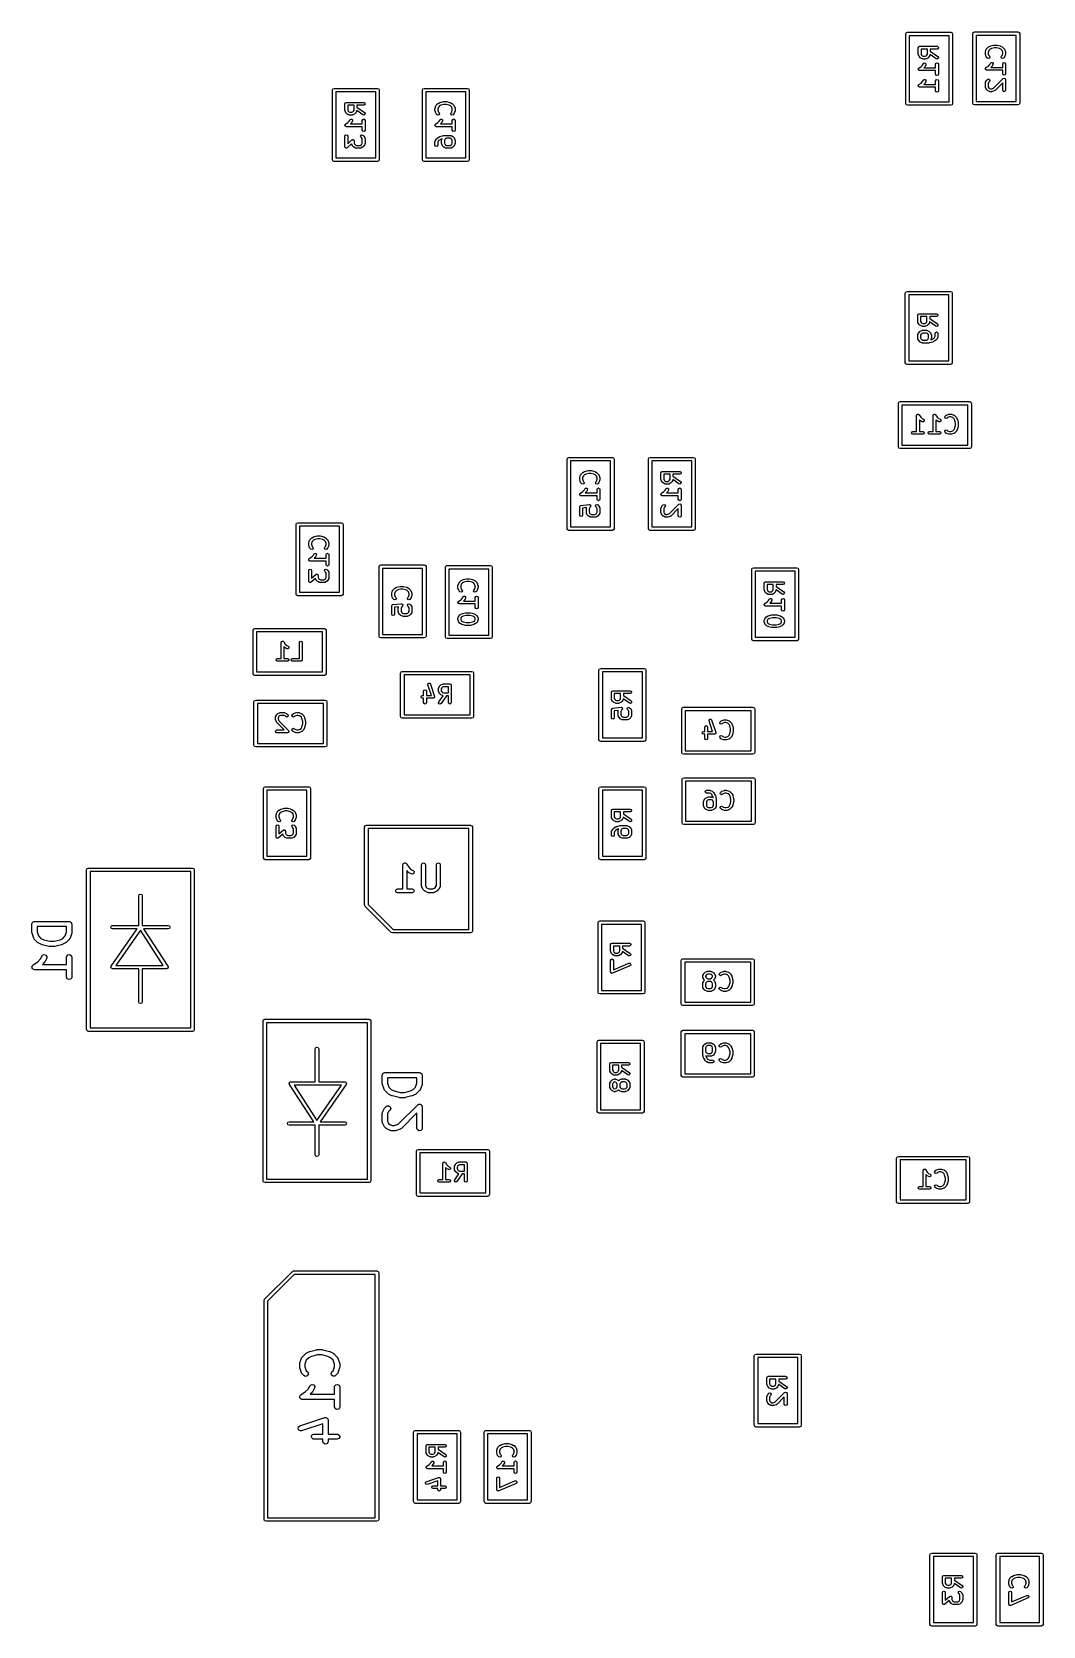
# Model space of a CAD drawing. Extents: x 0.08 to 1.22, y 0.28 to 2.09.
import ezdxf

# ---------------------------------------------------------------- set-up
doc = ezdxf.new("R2010")
doc.units = 0
doc.header["$MEASUREMENT"] = 0
doc.layers.add('BLACK', color=7, linetype='CONTINUOUS')

msp = doc.modelspace()

# ---------------------------------------------------------------- linework, layer by layer
at = {"layer": 'BLACK', "linetype": 'CONTINUOUS'}
for p, q in [((1.06693, 2.08287), (1.0675, 2.08426)), ((1.06693, 2.00413), (1.06693, 2.08287)), ((1.0675, 2.08426), (1.06889, 2.08484)), ((1.06889, 2.08484), (1.11811, 2.08484)), ((1.07086, 2.0809), (1.07086, 2.0061)), ((1.11614, 2.0809), (1.07086, 2.0809)), ((1.11614, 2.0061), (1.11614, 2.0809)), ((1.11811, 2.08484), (1.1195, 2.08426)), ((1.1195, 2.08426), (1.12007, 2.08287)), ((1.12007, 2.08287), (1.12007, 2.00413)), ((1.14293, 2.08337), (1.1435, 2.08476)), ((1.14293, 2.00463), (1.14293, 2.08337)), ((1.1435, 2.08476), (1.14489, 2.08534)), ((1.14489, 2.08534), (1.19411, 2.08534)), ((1.14686, 2.0814), (1.14686, 2.0066)), ((1.19214, 2.0814), (1.14686, 2.0814)), ((1.19214, 2.0066), (1.19214, 2.0814)), ((1.19411, 2.08534), (1.1955, 2.08476)), ((1.1955, 2.08476), (1.19607, 2.08337)), ((1.19607, 2.08337), (1.19607, 2.00463)), ((1.08115, 2.0674), (1.08161, 2.06852)), ((1.08115, 2.0599), (1.08115, 2.0674)), ((1.08129, 2.05957), (1.08115, 2.0599)), ((1.08131, 2.0592), (1.08129, 2.05957)), ((1.08225, 2.05733), (1.08131, 2.0592)), ((1.08161, 2.06852), (1.08272, 2.06898)), ((1.08272, 2.06898), (1.10241, 2.06898)), ((1.08429, 2.06583), (1.08429, 2.06028)), ((1.09146, 2.06583), (1.08429, 2.06583)), ((1.08429, 2.06028), (1.08495, 2.05896)), ((1.08495, 2.05896), (1.08553, 2.05839)), ((1.09022, 2.05839), (1.0908, 2.05896)), ((1.0908, 2.05896), (1.09146, 2.06028)), ((1.09146, 2.06028), (1.09146, 2.06583)), ((1.09444, 2.0592), (1.0935, 2.05733)), ((1.09447, 2.05957), (1.09444, 2.0592)), ((1.09454, 2.05974), (1.09447, 2.05957)), ((1.1015, 2.05486), (1.09454, 2.05974)), ((1.10241, 2.06583), (1.09461, 2.06583)), ((1.09461, 2.06583), (1.09461, 2.06354)), ((1.09461, 2.06354), (1.10331, 2.05744)), ((1.10241, 2.06898), (1.10352, 2.06852)), ((1.10352, 2.06629), (1.10241, 2.06583)), ((1.10352, 2.06852), (1.10398, 2.0674)), ((1.10398, 2.0674), (1.10352, 2.06629)), ((1.15715, 2.06228), (1.15724, 2.06252)), ((1.15715, 2.0604), (1.15715, 2.06228)), ((1.15724, 2.06016), (1.15715, 2.0604)), ((1.15723, 2.06278), (1.15816, 2.06559)), ((1.15724, 2.06252), (1.15723, 2.06278)), ((1.15723, 2.05991), (1.15724, 2.06016)), ((1.15816, 2.05709), (1.15723, 2.05991)), ((1.15816, 2.06559), (1.1584, 2.06587)), ((1.1584, 2.06587), (1.15854, 2.0662)), ((1.15854, 2.0662), (1.16042, 2.06808)), ((1.16103, 2.06424), (1.16029, 2.06202)), ((1.16029, 2.06202), (1.16029, 2.06066)), ((1.16029, 2.06066), (1.16103, 2.05844)), ((1.16042, 2.06808), (1.16066, 2.06818)), ((1.16066, 2.06818), (1.16083, 2.06837)), ((1.16083, 2.06837), (1.1627, 2.06931)), ((1.16247, 2.06567), (1.16103, 2.06424)), ((1.16396, 2.06642), (1.16247, 2.06567)), ((1.1627, 2.06931), (1.16288, 2.06932)), ((1.16288, 2.06932), (1.16303, 2.06943)), ((1.16303, 2.06943), (1.16677, 2.07037)), ((1.16735, 2.06727), (1.16396, 2.06642)), ((1.16677, 2.07037), (1.16697, 2.07034)), ((1.16697, 2.07034), (1.16716, 2.07042)), ((1.16716, 2.07042), (1.16997, 2.07042)), ((1.16977, 2.06727), (1.16735, 2.06727)), ((1.17317, 2.06642), (1.16977, 2.06727)), ((1.16997, 2.07042), (1.17015, 2.07034)), ((1.17015, 2.07034), (1.17035, 2.07037)), ((1.17035, 2.07037), (1.1741, 2.06943)), ((1.17466, 2.06567), (1.17317, 2.06642)), ((1.1741, 2.06943), (1.17424, 2.06932)), ((1.17424, 2.06932), (1.17442, 2.06931)), ((1.17442, 2.06931), (1.1763, 2.06837)), ((1.17609, 2.06424), (1.17466, 2.06567)), ((1.17683, 2.06202), (1.17609, 2.06424)), ((1.17609, 2.05844), (1.17683, 2.06066)), ((1.1763, 2.06837), (1.17647, 2.06818)), ((1.17647, 2.06818), (1.17671, 2.06808)), ((1.17671, 2.06808), (1.17858, 2.0662)), ((1.17683, 2.06066), (1.17683, 2.06202)), ((1.17858, 2.0662), (1.17872, 2.06587)), ((1.17872, 2.06587), (1.17896, 2.06559)), ((1.17896, 2.06559), (1.1799, 2.06278)), ((1.1799, 2.05991), (1.17896, 2.05709)), ((1.1799, 2.06278), (1.17988, 2.06252)), ((1.17988, 2.06252), (1.17998, 2.06228)), ((1.17998, 2.0604), (1.17988, 2.06016)), ((1.17988, 2.06016), (1.1799, 2.05991)), ((1.17998, 2.06228), (1.17998, 2.0604)), ((1.08115, 2.04303), (1.08121, 2.04318)), ((1.08132, 2.04261), (1.08115, 2.04303)), ((1.08118, 2.04334), (1.08143, 2.04372)), ((1.08121, 2.04318), (1.08118, 2.04334)), ((1.08141, 2.04216), (1.08132, 2.04261)), ((1.08154, 2.04207), (1.08141, 2.04216)), ((1.08143, 2.04372), (1.08161, 2.04414)), ((1.08161, 2.04192), (1.08154, 2.04207)), ((1.08161, 2.04414), (1.08176, 2.04421)), ((1.08203, 2.04174), (1.08161, 2.04192)), ((1.08176, 2.04421), (1.08185, 2.04434)), ((1.08185, 2.04434), (1.08453, 2.04613)), ((1.08241, 2.04149), (1.08203, 2.04174)), ((1.08244, 2.05716), (1.08225, 2.05733)), ((1.08257, 2.04152), (1.08241, 2.04149)), ((1.08254, 2.05692), (1.08244, 2.05716)), ((1.08348, 2.05598), (1.08254, 2.05692)), ((1.08272, 2.04146), (1.08257, 2.04152)), ((1.10083, 2.04146), (1.08272, 2.04146)), ((1.08372, 2.05588), (1.08348, 2.05598)), ((1.08389, 2.05568), (1.08372, 2.05588)), ((1.08577, 2.05475), (1.08389, 2.05568)), ((1.08453, 2.04613), (1.08611, 2.04771)), ((1.08553, 2.05839), (1.08684, 2.05773)), ((1.08613, 2.05472), (1.08577, 2.05475)), ((1.08611, 2.04771), (1.08694, 2.04936)), ((1.08647, 2.05458), (1.08613, 2.05472)), ((1.08928, 2.05458), (1.08647, 2.05458)), ((1.08684, 2.05773), (1.08891, 2.05773)), ((1.08694, 2.04936), (1.08785, 2.05015)), ((1.08852, 2.04567), (1.08746, 2.04461)), ((1.08746, 2.04461), (1.10083, 2.04461)), ((1.08785, 2.05015), (1.08905, 2.05006)), ((1.08862, 2.04591), (1.08852, 2.04567)), ((1.08882, 2.04608), (1.08862, 2.04591)), ((1.08975, 2.04795), (1.08882, 2.04608)), ((1.08891, 2.05773), (1.09022, 2.05839)), ((1.08905, 2.05006), (1.08984, 2.04915)), ((1.08962, 2.05472), (1.08928, 2.05458)), ((1.08999, 2.05475), (1.08962, 2.05472)), ((1.08984, 2.04915), (1.08975, 2.04795)), ((1.09186, 2.05568), (1.08999, 2.05475)), ((1.09203, 2.05588), (1.09186, 2.05568)), ((1.09227, 2.05598), (1.09203, 2.05588)), ((1.09321, 2.05692), (1.09227, 2.05598)), ((1.09331, 2.05716), (1.09321, 2.05692)), ((1.0935, 2.05733), (1.09331, 2.05716)), ((1.10083, 2.04866), (1.10129, 2.04977)), ((1.10083, 2.04461), (1.10083, 2.04866)), ((1.10083, 2.03741), (1.10083, 2.04146)), ((1.10129, 2.04977), (1.10241, 2.05023)), ((1.10268, 2.0546), (1.1015, 2.05486)), ((1.10241, 2.05023), (1.10352, 2.04977)), ((1.1037, 2.05525), (1.10268, 2.0546)), ((1.10331, 2.05744), (1.10396, 2.05643)), ((1.10352, 2.04977), (1.10398, 2.04866)), ((1.10396, 2.05643), (1.1037, 2.05525)), ((1.10398, 2.04866), (1.10398, 2.03741)), ((1.15715, 2.04353), (1.15721, 2.04368)), ((1.15732, 2.04311), (1.15715, 2.04353)), ((1.15718, 2.04384), (1.15743, 2.04422)), ((1.15721, 2.04368), (1.15718, 2.04384)), ((1.15741, 2.04266), (1.15732, 2.04311)), ((1.15754, 2.04257), (1.15741, 2.04266)), ((1.15743, 2.04422), (1.15761, 2.04464)), ((1.15761, 2.04242), (1.15754, 2.04257)), ((1.15761, 2.04464), (1.15776, 2.04471)), ((1.15803, 2.04224), (1.15761, 2.04242)), ((1.15776, 2.04471), (1.15785, 2.04484)), ((1.15785, 2.04484), (1.16053, 2.04663)), ((1.15841, 2.04199), (1.15803, 2.04224)), ((1.1584, 2.05682), (1.15816, 2.05709)), ((1.15854, 2.05648), (1.1584, 2.05682)), ((1.15857, 2.04202), (1.15841, 2.04199)), ((1.15948, 2.05554), (1.15854, 2.05648)), ((1.15872, 2.04196), (1.15857, 2.04202)), ((1.17683, 2.04196), (1.15872, 2.04196)), ((1.16059, 2.05508), (1.15948, 2.05554)), ((1.16053, 2.04663), (1.16211, 2.04821)), ((1.16171, 2.05554), (1.16059, 2.05508)), ((1.16103, 2.05844), (1.16171, 2.05777)), ((1.16171, 2.05777), (1.16217, 2.05665)), ((1.16217, 2.05665), (1.16171, 2.05554)), ((1.16211, 2.04821), (1.16294, 2.04986)), ((1.16294, 2.04986), (1.16385, 2.05065)), ((1.16452, 2.04617), (1.16346, 2.04511)), ((1.16346, 2.04511), (1.17683, 2.04511)), ((1.16385, 2.05065), (1.16505, 2.05056)), ((1.16462, 2.04641), (1.16452, 2.04617)), ((1.16482, 2.04658), (1.16462, 2.04641)), ((1.16575, 2.04845), (1.16482, 2.04658)), ((1.16505, 2.05056), (1.16584, 2.04965)), ((1.16584, 2.04965), (1.16575, 2.04845)), ((1.17496, 2.05665), (1.17542, 2.05777)), ((1.17542, 2.05554), (1.17496, 2.05665)), ((1.17542, 2.05777), (1.17609, 2.05844)), ((1.17653, 2.05508), (1.17542, 2.05554)), ((1.17764, 2.05554), (1.17653, 2.05508)), ((1.17683, 2.04916), (1.17729, 2.05027)), ((1.17683, 2.04511), (1.17683, 2.04916)), ((1.17683, 2.03791), (1.17683, 2.04196)), ((1.17729, 2.05027), (1.17841, 2.05073)), ((1.17858, 2.05648), (1.17764, 2.05554)), ((1.17841, 2.05073), (1.17952, 2.05027)), ((1.17872, 2.05682), (1.17858, 2.05648)), ((1.17896, 2.05709), (1.17872, 2.05682)), ((1.17952, 2.05027), (1.17998, 2.04916)), ((1.17998, 2.04916), (1.17998, 2.03791)), ((1.08115, 2.02428), (1.08121, 2.02443)), ((1.08132, 2.02386), (1.08115, 2.02428)), ((1.08118, 2.02459), (1.08143, 2.02497)), ((1.08121, 2.02443), (1.08118, 2.02459)), ((1.08141, 2.02341), (1.08132, 2.02386)), ((1.08154, 2.02332), (1.08141, 2.02341)), ((1.08143, 2.02497), (1.08161, 2.0254)), ((1.08161, 2.02317), (1.08154, 2.02332)), ((1.08161, 2.0254), (1.08176, 2.02546)), ((1.08203, 2.02299), (1.08161, 2.02317)), ((1.08176, 2.02546), (1.08185, 2.02559)), ((1.08185, 2.02559), (1.08453, 2.02738)), ((1.08241, 2.02274), (1.08203, 2.02299)), ((1.08257, 2.02277), (1.08241, 2.02274)), ((1.08272, 2.02271), (1.08257, 2.02277)), ((1.10083, 2.02271), (1.08272, 2.02271)), ((1.08453, 2.02738), (1.08611, 2.02897)), ((1.08611, 2.02897), (1.08694, 2.03061)), ((1.08694, 2.03061), (1.08785, 2.0314)), ((1.08852, 2.02692), (1.08746, 2.02586)), ((1.08746, 2.02586), (1.10083, 2.02586)), ((1.08785, 2.0314), (1.08905, 2.03132)), ((1.08862, 2.02716), (1.08852, 2.02692)), ((1.08882, 2.02733), (1.08862, 2.02716)), ((1.08975, 2.0292), (1.08882, 2.02733)), ((1.08905, 2.03132), (1.08984, 2.03041)), ((1.08984, 2.03041), (1.08975, 2.0292)), ((1.10129, 2.03629), (1.10083, 2.03741)), ((1.10083, 2.02991), (1.10129, 2.03102)), ((1.10083, 2.02586), (1.10083, 2.02991)), ((1.10083, 2.01866), (1.10083, 2.02271)), ((1.10241, 2.03583), (1.10129, 2.03629)), ((1.10129, 2.03102), (1.10241, 2.03148)), ((1.10352, 2.03629), (1.10241, 2.03583)), ((1.10241, 2.03148), (1.10352, 2.03102)), ((1.10398, 2.03741), (1.10352, 2.03629)), ((1.10352, 2.03102), (1.10398, 2.02991)), ((1.10398, 2.02991), (1.10398, 2.01866)), ((1.15715, 2.0276), (1.15729, 2.02793)), ((1.15715, 2.02291), (1.15715, 2.0276)), ((1.15729, 2.02257), (1.15715, 2.02291)), ((1.15729, 2.02793), (1.15731, 2.0283)), ((1.15731, 2.0222), (1.15729, 2.02257)), ((1.15731, 2.0283), (1.15825, 2.03017)), ((1.15825, 2.03017), (1.15844, 2.03034)), ((1.15844, 2.03034), (1.15854, 2.03058)), ((1.15854, 2.03058), (1.15948, 2.03152)), ((1.15948, 2.03152), (1.16059, 2.03198)), ((1.16095, 2.02854), (1.16029, 2.02722)), ((1.16029, 2.02722), (1.16029, 2.02328)), ((1.16029, 2.02328), (1.16095, 2.02197)), ((1.16059, 2.03198), (1.16171, 2.03152)), ((1.16171, 2.02929), (1.16095, 2.02854)), ((1.16171, 2.03152), (1.16217, 2.03041)), ((1.16217, 2.03041), (1.16171, 2.02929)), ((1.16631, 2.02147), (1.17729, 2.03246)), ((1.17683, 2.02754), (1.16827, 2.01898)), ((1.17729, 2.03679), (1.17683, 2.03791)), ((1.17683, 2.01916), (1.17683, 2.02754)), ((1.17841, 2.03633), (1.17729, 2.03679)), ((1.17729, 2.03246), (1.17841, 2.03292)), ((1.17952, 2.03679), (1.17841, 2.03633)), ((1.17841, 2.03292), (1.17952, 2.03246)), ((1.17998, 2.03791), (1.17952, 2.03679)), ((1.17952, 2.03246), (1.17996, 2.0314)), ((1.17996, 2.0314), (1.17998, 2.03135)), ((1.17998, 2.03135), (1.17998, 2.01916)), ((0.417425, 2.01937), (0.418002, 2.02076)), ((0.417425, 1.94063), (0.417425, 2.01937)), ((0.418002, 2.02076), (0.419394, 2.02134)), ((0.419394, 2.02134), (0.468606, 2.02134)), ((0.421362, 2.0174), (0.421362, 1.9426)), ((0.466638, 2.0174), (0.421362, 2.0174)), ((0.431645, 2.0039), (0.432107, 2.00502)), ((0.432107, 2.00502), (0.43322, 2.00548)), ((0.43322, 2.00548), (0.452905, 2.00548)), ((0.452905, 2.00548), (0.454019, 2.00502)), ((0.454019, 2.00502), (0.45448, 2.0039)), ((0.466638, 1.9426), (0.466638, 2.0174)), ((0.468606, 2.02134), (0.469998, 2.02076)), ((0.469998, 2.02076), (0.470575, 2.01937)), ((0.470575, 2.01937), (0.470575, 1.94063)), ((0.519425, 2.01937), (0.520002, 2.02076)), ((0.519425, 1.94063), (0.519425, 2.01937)), ((0.520002, 2.02076), (0.521394, 2.02134)), ((0.521394, 2.02134), (0.570606, 2.02134)), ((0.523362, 2.0174), (0.523362, 1.9426)), ((0.568638, 2.0174), (0.523362, 2.0174)), ((0.537158, 2.00418), (0.537328, 2.00437)), ((0.537328, 2.00437), (0.539203, 2.00531)), ((0.539203, 2.00531), (0.539381, 2.00532)), ((0.539381, 2.00532), (0.539525, 2.00543)), ((0.539525, 2.00543), (0.543275, 2.00637)), ((0.543275, 2.00637), (0.543472, 2.00634)), ((0.543472, 2.00634), (0.543657, 2.00642)), ((0.543657, 2.00642), (0.546469, 2.00642)), ((0.546469, 2.00642), (0.546653, 2.00634)), ((0.546653, 2.00634), (0.546851, 2.00637)), ((0.546851, 2.00637), (0.5506, 2.00543)), ((0.5506, 2.00543), (0.550744, 2.00532)), ((0.550744, 2.00532), (0.550922, 2.00531)), ((0.550922, 2.00531), (0.552797, 2.00437)), ((0.552797, 2.00437), (0.552967, 2.00418)), ((0.568638, 1.9426), (0.568638, 2.0174)), ((0.570606, 2.02134), (0.571998, 2.02076)), ((0.571998, 2.02076), (0.572575, 2.01937)), ((0.572575, 2.01937), (0.572575, 1.94063)), ((1.07086, 2.0061), (1.11614, 2.0061)), ((1.10129, 2.01755), (1.10083, 2.01866)), ((1.10241, 2.01708), (1.10129, 2.01755)), ((1.10352, 2.01755), (1.10241, 2.01708)), ((1.10398, 2.01866), (1.10352, 2.01755)), ((1.1435, 2.00324), (1.14293, 2.00463)), ((1.14686, 2.0066), (1.19214, 2.0066)), ((1.15825, 2.02033), (1.15731, 2.0222)), ((1.15844, 2.02016), (1.15825, 2.02033)), ((1.15854, 2.01992), (1.15844, 2.02016)), ((1.15948, 2.01898), (1.15854, 2.01992)), ((1.15972, 2.01888), (1.15948, 2.01898)), ((1.15989, 2.01869), (1.15972, 2.01888)), ((1.16177, 2.01775), (1.15989, 2.01869)), ((1.16095, 2.02197), (1.16153, 2.02139)), ((1.16153, 2.02139), (1.16284, 2.02073)), ((1.16213, 2.01772), (1.16177, 2.01775)), ((1.16247, 2.01758), (1.16213, 2.01772)), ((1.16434, 2.01758), (1.16247, 2.01758)), ((1.16284, 2.02073), (1.16409, 2.02073)), ((1.16409, 2.02073), (1.16631, 2.02147)), ((1.16458, 2.01768), (1.16434, 2.01758)), ((1.16484, 2.01767), (1.16458, 2.01768)), ((1.16765, 2.0186), (1.16484, 2.01767)), ((1.16793, 2.01884), (1.16765, 2.0186)), ((1.16827, 2.01898), (1.16793, 2.01884)), ((1.17729, 2.01805), (1.17683, 2.01916)), ((1.17841, 2.01758), (1.17729, 2.01805)), ((1.17952, 2.01805), (1.17841, 2.01758)), ((1.17998, 2.01916), (1.17952, 2.01805)), ((1.19607, 2.00463), (1.1955, 2.00324)), ((0.431645, 1.9964), (0.431645, 2.0039)), ((0.431786, 1.99607), (0.431645, 1.9964)), ((0.431812, 1.9957), (0.431786, 1.99607)), ((0.432749, 1.99383), (0.431812, 1.9957)), ((0.432945, 1.99366), (0.432749, 1.99383)), ((0.433044, 1.99342), (0.432945, 1.99366)), ((0.433981, 1.99248), (0.433044, 1.99342)), ((0.434221, 1.99238), (0.433981, 1.99248)), ((0.434391, 1.99218), (0.434221, 1.99238)), ((0.436265, 1.99125), (0.434391, 1.99218)), ((0.434795, 2.00233), (0.434795, 1.99678)), ((0.441956, 2.00233), (0.434795, 2.00233)), ((0.434795, 1.99678), (0.435452, 1.99546)), ((0.435452, 1.99546), (0.436028, 1.99489)), ((0.436028, 1.99489), (0.437341, 1.99423)), ((0.436631, 1.99122), (0.436265, 1.99125)), ((0.43697, 1.99108), (0.436631, 1.99122)), ((0.439782, 1.99108), (0.43697, 1.99108)), ((0.437341, 1.99423), (0.43941, 1.99423)), ((0.437436, 1.98586), (0.438346, 1.98665)), ((0.438346, 1.98665), (0.439549, 1.98656)), ((0.43941, 1.99423), (0.440724, 1.99489)), ((0.439549, 1.98656), (0.440338, 1.98565)), ((0.44012, 1.99122), (0.439782, 1.99108)), ((0.440486, 1.99125), (0.44012, 1.99122)), ((0.442361, 1.99218), (0.440486, 1.99125)), ((0.440724, 1.99489), (0.4413, 1.99546)), ((0.4413, 1.99546), (0.441956, 1.99678)), ((0.441956, 1.99678), (0.441956, 2.00233)), ((0.442531, 1.99238), (0.442361, 1.99218)), ((0.44277, 1.99248), (0.442531, 1.99238)), ((0.443707, 1.99342), (0.44277, 1.99248)), ((0.443807, 1.99366), (0.443707, 1.99342)), ((0.444002, 1.99383), (0.443807, 1.99366)), ((0.44494, 1.9957), (0.444002, 1.99383)), ((0.444966, 1.99607), (0.44494, 1.9957)), ((0.445038, 1.99624), (0.444966, 1.99607)), ((0.452002, 1.99136), (0.445038, 1.99624)), ((0.452905, 2.00233), (0.445106, 2.00233)), ((0.445106, 2.00233), (0.445106, 2.00004)), ((0.445106, 2.00004), (0.453808, 1.99394)), ((0.45133, 1.98516), (0.451792, 1.98627)), ((0.451792, 1.98627), (0.452905, 1.98673)), ((0.453179, 1.9911), (0.452002, 1.99136)), ((0.454019, 2.00279), (0.452905, 2.00233)), ((0.452905, 1.98673), (0.454019, 1.98627)), ((0.454195, 1.99175), (0.453179, 1.9911)), ((0.453808, 1.99394), (0.454456, 1.99293)), ((0.45448, 2.0039), (0.454019, 2.00279)), ((0.454019, 1.98627), (0.45448, 1.98516)), ((0.454456, 1.99293), (0.454195, 1.99175)), ((0.533645, 1.99828), (0.533744, 1.99852)), ((0.533645, 1.9964), (0.533645, 1.99828)), ((0.533744, 1.99616), (0.533645, 1.9964)), ((0.533726, 1.99878), (0.534664, 2.00159)), ((0.533744, 1.99852), (0.533726, 1.99878)), ((0.533726, 1.99591), (0.533744, 1.99616)), ((0.534664, 1.99309), (0.533726, 1.99591)), ((0.534664, 2.00159), (0.534904, 2.00187)), ((0.534904, 1.99282), (0.534664, 1.99309)), ((0.534904, 2.00187), (0.535044, 2.0022)), ((0.535044, 1.99248), (0.534904, 1.99282)), ((0.535044, 2.0022), (0.536919, 2.00408)), ((0.535981, 1.99154), (0.535044, 1.99248)), ((0.537095, 1.99108), (0.535981, 1.99154)), ((0.537534, 2.00024), (0.536795, 1.99802)), ((0.536795, 1.99802), (0.536795, 1.99666)), ((0.536795, 1.99666), (0.537534, 1.99444)), ((0.536919, 2.00408), (0.537158, 2.00418)), ((0.538208, 1.99154), (0.537095, 1.99108)), ((0.538965, 2.00167), (0.537534, 2.00024)), ((0.537534, 1.99444), (0.538208, 1.99377)), ((0.538208, 1.99377), (0.53867, 1.99265)), ((0.53867, 1.99265), (0.538208, 1.99154)), ((0.540457, 2.00242), (0.538965, 2.00167)), ((0.539436, 1.98586), (0.540346, 1.98665)), ((0.540346, 1.98665), (0.541549, 1.98656)), ((0.54385, 2.00327), (0.540457, 2.00242)), ((0.541549, 1.98656), (0.542338, 1.98565)), ((0.546275, 2.00327), (0.54385, 2.00327)), ((0.549669, 2.00242), (0.546275, 2.00327)), ((0.55116, 2.00167), (0.549669, 2.00242)), ((0.552591, 2.00024), (0.55116, 2.00167)), ((0.551456, 1.99265), (0.551917, 1.99377)), ((0.551917, 1.99154), (0.551456, 1.99265)), ((0.551917, 1.99377), (0.552591, 1.99444)), ((0.55303, 1.99108), (0.551917, 1.99154)), ((0.55333, 1.99802), (0.552591, 2.00024)), ((0.552591, 1.99444), (0.55333, 1.99666)), ((0.552967, 2.00418), (0.553206, 2.00408)), ((0.554144, 1.99154), (0.55303, 1.99108)), ((0.553206, 2.00408), (0.555081, 2.0022)), ((0.55333, 1.99666), (0.55333, 1.99802)), ((0.55333, 1.98516), (0.553792, 1.98627)), ((0.553792, 1.98627), (0.554905, 1.98673)), ((0.555081, 1.99248), (0.554144, 1.99154)), ((0.554905, 1.98673), (0.556019, 1.98627)), ((0.555081, 2.0022), (0.555222, 2.00187)), ((0.555222, 1.99282), (0.555081, 1.99248)), ((0.555222, 2.00187), (0.555462, 2.00159)), ((0.555462, 1.99309), (0.555222, 1.99282)), ((0.555462, 2.00159), (0.556399, 1.99878)), ((0.556399, 1.99591), (0.555462, 1.99309)), ((0.556019, 1.98627), (0.55648, 1.98516)), ((0.556399, 1.99878), (0.556381, 1.99852)), ((0.556381, 1.99852), (0.55648, 1.99828)), ((0.55648, 1.9964), (0.556381, 1.99616)), ((0.556381, 1.99616), (0.556399, 1.99591)), ((0.55648, 1.99828), (0.55648, 1.9964)), ((1.0675, 2.00274), (1.06693, 2.00413)), ((1.06889, 2.00216), (1.0675, 2.00274)), ((1.11811, 2.00216), (1.06889, 2.00216)), ((1.1195, 2.00274), (1.11811, 2.00216)), ((1.12007, 2.00413), (1.1195, 2.00274)), ((1.14489, 2.00266), (1.1435, 2.00324)), ((1.19411, 2.00266), (1.14489, 2.00266)), ((1.1955, 2.00324), (1.19411, 2.00266)), ((0.431645, 1.97953), (0.431707, 1.97968)), ((0.431821, 1.97911), (0.431645, 1.97953)), ((0.431645, 1.96735), (0.432107, 1.96846)), ((0.431676, 1.97984), (0.431931, 1.98022)), ((0.431707, 1.97968), (0.431676, 1.97984)), ((0.43191, 1.97866), (0.431821, 1.97911)), ((0.432044, 1.97857), (0.43191, 1.97866)), ((0.431931, 1.98022), (0.432107, 1.98064)), ((0.432107, 1.97842), (0.432044, 1.97857)), ((0.432107, 1.98064), (0.432256, 1.98071)), ((0.43253, 1.97824), (0.432107, 1.97842)), ((0.432107, 1.96846), (0.43322, 1.96892)), ((0.432256, 1.98071), (0.432347, 1.98084)), ((0.432347, 1.98084), (0.435029, 1.98263)), ((0.432911, 1.97799), (0.43253, 1.97824)), ((0.43307, 1.97802), (0.432911, 1.97799)), ((0.43322, 1.97796), (0.43307, 1.97802)), ((0.45133, 1.97796), (0.43322, 1.97796)), ((0.43322, 1.96892), (0.434334, 1.96846)), ((0.434334, 1.96846), (0.434795, 1.96735)), ((0.435029, 1.98263), (0.436613, 1.98421)), ((0.436613, 1.98421), (0.437436, 1.98586)), ((0.439021, 1.98217), (0.437959, 1.98111)), ((0.437959, 1.98111), (0.45133, 1.98111)), ((0.43912, 1.98241), (0.439021, 1.98217)), ((0.439316, 1.98258), (0.43912, 1.98241)), ((0.440253, 1.98445), (0.439316, 1.98258)), ((0.440338, 1.98565), (0.440253, 1.98445)), ((0.449456, 1.96735), (0.449917, 1.96846)), ((0.449917, 1.96846), (0.45103, 1.96892)), ((0.45103, 1.96892), (0.452144, 1.96846)), ((0.45133, 1.98111), (0.45133, 1.98516)), ((0.45133, 1.97391), (0.45133, 1.97796)), ((0.451792, 1.97279), (0.45133, 1.97391)), ((0.452905, 1.97233), (0.451792, 1.97279)), ((0.452144, 1.96846), (0.453081, 1.96752)), ((0.454019, 1.97279), (0.452905, 1.97233)), ((0.45448, 1.97391), (0.454019, 1.97279)), ((0.45448, 1.98516), (0.45448, 1.97391)), ((0.533645, 1.97953), (0.533707, 1.97968)), ((0.533821, 1.97911), (0.533645, 1.97953)), ((0.533676, 1.97984), (0.533931, 1.98022)), ((0.533707, 1.97968), (0.533676, 1.97984)), ((0.53391, 1.97866), (0.533821, 1.97911)), ((0.534044, 1.97857), (0.53391, 1.97866)), ((0.533931, 1.98022), (0.534107, 1.98064)), ((0.534107, 1.97842), (0.534044, 1.97857)), ((0.534107, 1.98064), (0.534256, 1.98071)), ((0.53453, 1.97824), (0.534107, 1.97842)), ((0.534256, 1.98071), (0.534347, 1.98084)), ((0.534347, 1.98084), (0.537029, 1.98263)), ((0.534911, 1.97799), (0.53453, 1.97824)), ((0.53507, 1.97802), (0.534911, 1.97799)), ((0.53522, 1.97796), (0.53507, 1.97802)), ((0.55333, 1.97796), (0.53522, 1.97796)), ((0.537029, 1.98263), (0.538613, 1.98421)), ((0.538613, 1.98421), (0.539436, 1.98586)), ((0.541021, 1.98217), (0.539959, 1.98111)), ((0.539959, 1.98111), (0.55333, 1.98111)), ((0.54112, 1.98241), (0.541021, 1.98217)), ((0.541316, 1.98258), (0.54112, 1.98241)), ((0.542253, 1.98445), (0.541316, 1.98258)), ((0.542338, 1.98565), (0.542253, 1.98445)), ((0.55333, 1.98111), (0.55333, 1.98516)), ((0.55333, 1.97391), (0.55333, 1.97796)), ((0.553792, 1.97279), (0.55333, 1.97391)), ((0.554905, 1.97233), (0.553792, 1.97279)), ((0.556019, 1.97279), (0.554905, 1.97233)), ((0.55648, 1.97391), (0.556019, 1.97279)), ((0.55648, 1.98516), (0.55648, 1.97391)), ((0.431645, 1.95516), (0.431645, 1.96735)), ((0.431857, 1.95465), (0.431645, 1.95516)), ((0.432035, 1.95412), (0.431857, 1.95465)), ((0.432085, 1.9541), (0.432035, 1.95412)), ((0.432107, 1.95405), (0.432085, 1.9541)), ((0.432619, 1.95383), (0.432107, 1.95405)), ((0.433115, 1.95359), (0.432619, 1.95383)), ((0.433168, 1.95361), (0.433115, 1.95359)), ((0.43322, 1.95358), (0.433168, 1.95361)), ((0.433732, 1.9538), (0.43322, 1.95358)), ((0.434257, 1.95397), (0.433732, 1.9538)), ((0.439298, 1.95838), (0.434257, 1.95397)), ((0.434795, 1.96735), (0.434795, 1.95863)), ((0.434795, 1.95863), (0.439682, 1.96291)), ((0.439311, 1.9582), (0.439298, 1.95838)), ((0.440248, 1.95633), (0.439311, 1.9582)), ((0.439682, 1.96291), (0.440207, 1.96308)), ((0.440207, 1.96308), (0.440719, 1.9633)), ((0.440444, 1.95616), (0.440248, 1.95633)), ((0.440543, 1.95592), (0.440444, 1.95616)), ((0.44148, 1.95498), (0.440543, 1.95592)), ((0.440719, 1.9633), (0.440771, 1.96327)), ((0.440771, 1.96327), (0.440824, 1.96329)), ((0.440824, 1.96329), (0.441321, 1.96305)), ((0.441321, 1.96305), (0.441833, 1.96283)), ((0.44172, 1.95488), (0.44148, 1.95498)), ((0.44189, 1.95469), (0.44172, 1.95488)), ((0.441833, 1.96283), (0.441854, 1.96278)), ((0.441854, 1.96278), (0.441904, 1.96276)), ((0.443764, 1.95375), (0.44189, 1.95469)), ((0.441904, 1.96276), (0.442082, 1.96223)), ((0.442082, 1.96223), (0.442294, 1.96172)), ((0.442294, 1.96172), (0.442294, 1.95928)), ((0.442294, 1.95928), (0.442951, 1.95797)), ((0.442951, 1.95797), (0.443527, 1.95739)), ((0.443527, 1.95739), (0.44484, 1.95673)), ((0.44413, 1.95372), (0.443764, 1.95375)), ((0.444469, 1.95358), (0.44413, 1.95372)), ((0.449156, 1.95358), (0.444469, 1.95358)), ((0.44484, 1.95673), (0.448784, 1.95673)), ((0.448784, 1.95673), (0.450098, 1.95739)), ((0.449494, 1.95372), (0.449156, 1.95358)), ((0.449917, 1.96623), (0.449456, 1.96735)), ((0.44986, 1.95375), (0.449494, 1.95372)), ((0.451735, 1.95469), (0.44986, 1.95375)), ((0.450673, 1.96548), (0.449917, 1.96623)), ((0.450098, 1.95739), (0.450673, 1.95797)), ((0.45133, 1.96416), (0.450673, 1.96548)), ((0.450673, 1.95797), (0.45133, 1.95928)), ((0.45133, 1.95928), (0.45133, 1.96416)), ((0.451904, 1.95488), (0.451735, 1.95469)), ((0.452144, 1.95498), (0.451904, 1.95488)), ((0.453081, 1.95592), (0.452144, 1.95498)), ((0.453081, 1.96752), (0.45318, 1.96728)), ((0.45318, 1.95616), (0.453081, 1.95592)), ((0.45318, 1.96728), (0.453376, 1.96711)), ((0.453376, 1.95633), (0.45318, 1.95616)), ((0.453376, 1.96711), (0.454314, 1.96524)), ((0.454314, 1.9582), (0.453376, 1.95633)), ((0.454314, 1.96524), (0.45434, 1.96487)), ((0.45434, 1.95857), (0.454314, 1.9582)), ((0.45434, 1.96487), (0.45448, 1.96453)), ((0.45448, 1.95891), (0.45434, 1.95857)), ((0.45448, 1.96453), (0.45448, 1.95891)), ((0.533645, 1.96078), (0.533786, 1.96112)), ((0.533645, 1.95703), (0.533645, 1.96078)), ((0.534107, 1.95592), (0.533645, 1.95703)), ((0.533786, 1.96112), (0.533812, 1.96149)), ((0.533812, 1.96149), (0.534749, 1.96336)), ((0.53522, 1.95546), (0.534107, 1.95592)), ((0.534749, 1.96336), (0.534945, 1.96353)), ((0.534945, 1.96353), (0.535044, 1.96377)), ((0.535044, 1.96377), (0.535981, 1.96471)), ((0.536334, 1.95592), (0.53522, 1.95546)), ((0.535981, 1.96471), (0.536131, 1.96477)), ((0.536131, 1.96477), (0.536221, 1.96491)), ((0.536221, 1.96491), (0.539033, 1.96678)), ((0.536795, 1.95703), (0.536334, 1.95592)), ((0.537452, 1.96173), (0.536795, 1.96041)), ((0.536795, 1.96041), (0.536795, 1.95703)), ((0.538098, 1.96237), (0.537452, 1.96173)), ((0.540554, 1.96401), (0.538098, 1.96237)), ((0.539033, 1.96678), (0.539304, 1.96683)), ((0.539304, 1.96683), (0.539525, 1.967)), ((0.539525, 1.967), (0.543275, 1.96794)), ((0.541788, 1.96432), (0.540554, 1.96401)), ((0.541144, 1.96266), (0.541285, 1.963)), ((0.541144, 1.95891), (0.541144, 1.96266)), ((0.541285, 1.95857), (0.541144, 1.95891)), ((0.541285, 1.963), (0.541311, 1.96336)), ((0.541311, 1.9582), (0.541285, 1.95857)), ((0.541311, 1.96336), (0.541788, 1.96432)), ((0.542248, 1.95633), (0.541311, 1.9582)), ((0.542444, 1.95616), (0.542248, 1.95633)), ((0.542543, 1.95592), (0.542444, 1.95616)), ((0.54348, 1.95498), (0.542543, 1.95592)), ((0.543275, 1.96794), (0.543472, 1.96791)), ((0.543472, 1.96791), (0.543657, 1.96798)), ((0.54372, 1.95488), (0.54348, 1.95498)), ((0.543657, 1.96798), (0.551156, 1.96798)), ((0.54389, 1.95469), (0.54372, 1.95488)), ((0.545764, 1.95375), (0.54389, 1.95469)), ((0.544951, 1.9636), (0.544294, 1.96229)), ((0.544294, 1.96229), (0.544294, 1.95928)), ((0.544294, 1.95928), (0.544951, 1.95797)), ((0.545527, 1.96418), (0.544951, 1.9636)), ((0.544951, 1.95797), (0.545527, 1.95739)), ((0.54684, 1.96483), (0.545527, 1.96418)), ((0.545527, 1.95739), (0.54684, 1.95673)), ((0.54613, 1.95372), (0.545764, 1.95375)), ((0.546469, 1.95358), (0.54613, 1.95372)), ((0.551156, 1.95358), (0.546469, 1.95358)), ((0.550784, 1.96483), (0.54684, 1.96483)), ((0.54684, 1.95673), (0.550784, 1.95673)), ((0.552097, 1.96418), (0.550784, 1.96483)), ((0.550784, 1.95673), (0.552098, 1.95739)), ((0.551156, 1.96798), (0.551494, 1.96784)), ((0.551494, 1.95372), (0.551156, 1.95358)), ((0.551494, 1.96784), (0.55186, 1.96782)), ((0.55186, 1.95375), (0.551494, 1.95372)), ((0.55186, 1.96782), (0.553735, 1.96688)), ((0.553735, 1.95469), (0.55186, 1.95375)), ((0.552673, 1.9636), (0.552097, 1.96418)), ((0.552098, 1.95739), (0.552673, 1.95797)), ((0.55333, 1.96229), (0.552673, 1.9636)), ((0.552673, 1.95797), (0.55333, 1.95928)), ((0.55333, 1.95928), (0.55333, 1.96229)), ((0.553735, 1.96688), (0.553904, 1.96668)), ((0.553904, 1.95488), (0.553735, 1.95469)), ((0.553904, 1.96668), (0.554144, 1.96658)), ((0.554144, 1.95498), (0.553904, 1.95488)), ((0.554144, 1.96658), (0.555081, 1.96565)), ((0.555081, 1.95592), (0.554144, 1.95498)), ((0.555081, 1.96565), (0.55518, 1.96541)), ((0.55518, 1.95616), (0.555081, 1.95592)), ((0.55518, 1.96541), (0.555376, 1.96524)), ((0.555376, 1.95633), (0.55518, 1.95616)), ((0.555376, 1.96524), (0.556314, 1.96336)), ((0.556314, 1.9582), (0.555376, 1.95633)), ((0.556314, 1.96336), (0.55634, 1.963)), ((0.55634, 1.95857), (0.556314, 1.9582)), ((0.55634, 1.963), (0.55648, 1.96266)), ((0.55648, 1.95891), (0.55634, 1.95857)), ((0.55648, 1.96266), (0.55648, 1.95891)), ((0.418002, 1.93924), (0.417425, 1.94063)), ((0.419394, 1.93866), (0.418002, 1.93924)), ((0.468606, 1.93866), (0.419394, 1.93866)), ((0.421362, 1.9426), (0.466638, 1.9426)), ((0.469998, 1.93924), (0.468606, 1.93866)), ((0.470575, 1.94063), (0.469998, 1.93924)), ((0.520002, 1.93924), (0.519425, 1.94063)), ((0.521394, 1.93866), (0.520002, 1.93924)), ((0.570606, 1.93866), (0.521394, 1.93866)), ((0.523362, 1.9426), (0.568638, 1.9426)), ((0.571998, 1.93924), (0.570606, 1.93866)), ((0.572575, 1.94063), (0.571998, 1.93924)), ((1.06643, 1.78937), (1.067, 1.79076)), ((1.06643, 1.71063), (1.06643, 1.78937)), ((1.067, 1.79076), (1.06839, 1.79134)), ((1.06839, 1.79134), (1.11761, 1.79134)), ((1.11761, 1.79134), (1.119, 1.79076)), ((1.119, 1.79076), (1.11957, 1.78937)), ((1.11957, 1.78937), (1.11957, 1.71063)), ((1.07036, 1.7874), (1.07036, 1.7126)), ((1.11564, 1.7874), (1.07036, 1.7874)), ((1.11564, 1.7126), (1.11564, 1.7874)), ((1.08065, 1.76453), (1.08111, 1.76564)), ((1.08065, 1.75703), (1.08065, 1.76453)), ((1.08079, 1.75669), (1.08065, 1.75703)), ((1.08081, 1.75633), (1.08079, 1.75669)), ((1.08175, 1.75445), (1.08081, 1.75633)), ((1.08111, 1.76564), (1.08222, 1.7661)), ((1.08194, 1.75428), (1.08175, 1.75445)), ((1.08204, 1.75404), (1.08194, 1.75428)), ((1.08298, 1.7531), (1.08204, 1.75404)), ((1.08222, 1.7661), (1.10191, 1.7661)), ((1.08322, 1.75301), (1.08298, 1.7531)), ((1.08339, 1.75281), (1.08322, 1.75301)), ((1.08527, 1.75187), (1.08339, 1.75281)), ((1.08379, 1.76295), (1.08379, 1.7574)), ((1.09096, 1.76295), (1.08379, 1.76295)), ((1.08379, 1.7574), (1.08445, 1.75609)), ((1.08445, 1.75609), (1.08503, 1.75551)), ((1.08503, 1.75551), (1.08634, 1.75486)), ((1.08563, 1.75185), (1.08527, 1.75187)), ((1.08597, 1.75171), (1.08563, 1.75185)), ((1.08878, 1.75171), (1.08597, 1.75171)), ((1.08634, 1.75486), (1.08841, 1.75486)), ((1.08841, 1.75486), (1.08972, 1.75551)), ((1.08912, 1.75185), (1.08878, 1.75171)), ((1.08949, 1.75187), (1.08912, 1.75185)), ((1.09136, 1.75281), (1.08949, 1.75187)), ((1.08972, 1.75551), (1.0903, 1.75609)), ((1.0903, 1.75609), (1.09096, 1.7574)), ((1.09096, 1.7574), (1.09096, 1.76295)), ((1.09153, 1.75301), (1.09136, 1.75281)), ((1.09177, 1.7531), (1.09153, 1.75301)), ((1.09271, 1.75404), (1.09177, 1.7531)), ((1.09281, 1.75428), (1.09271, 1.75404)), ((1.093, 1.75445), (1.09281, 1.75428)), ((1.09394, 1.75633), (1.093, 1.75445)), ((1.09397, 1.75669), (1.09394, 1.75633)), ((1.09404, 1.75687), (1.09397, 1.75669)), ((1.101, 1.75199), (1.09404, 1.75687)), ((1.10191, 1.76295), (1.09411, 1.76295)), ((1.09411, 1.76295), (1.09411, 1.76066)), ((1.09411, 1.76066), (1.10281, 1.75457)), ((1.10218, 1.75173), (1.101, 1.75199)), ((1.10191, 1.7661), (1.10302, 1.76564)), ((1.10302, 1.76342), (1.10191, 1.76295)), ((1.1032, 1.75238), (1.10218, 1.75173)), ((1.10281, 1.75457), (1.10346, 1.75355)), ((1.10302, 1.76564), (1.10348, 1.76453)), ((1.10348, 1.76453), (1.10302, 1.76342)), ((1.10346, 1.75355), (1.1032, 1.75238)), ((1.08065, 1.74203), (1.08079, 1.74237)), ((1.08065, 1.73828), (1.08065, 1.74203)), ((1.08079, 1.73794), (1.08065, 1.73828)), ((1.08079, 1.74237), (1.08081, 1.74274)), ((1.08081, 1.73758), (1.08079, 1.73794)), ((1.08081, 1.74274), (1.08175, 1.74461)), ((1.08175, 1.7357), (1.08081, 1.73758)), ((1.08175, 1.74461), (1.08194, 1.74478)), ((1.08194, 1.73553), (1.08175, 1.7357)), ((1.08194, 1.74478), (1.08204, 1.74502)), ((1.08204, 1.73529), (1.08194, 1.73553)), ((1.08204, 1.74502), (1.08298, 1.74596)), ((1.08298, 1.73436), (1.08204, 1.73529)), ((1.08298, 1.74596), (1.08322, 1.74606)), ((1.08322, 1.73426), (1.08298, 1.73436)), ((1.08322, 1.74606), (1.08339, 1.74625)), ((1.08339, 1.73406), (1.08322, 1.73426)), ((1.08339, 1.74625), (1.08527, 1.74719)), ((1.08527, 1.73312), (1.08339, 1.73406)), ((1.08445, 1.74297), (1.08379, 1.74166)), ((1.08379, 1.74166), (1.08379, 1.73865)), ((1.08379, 1.73865), (1.08445, 1.73734)), ((1.08503, 1.74355), (1.08445, 1.74297)), ((1.08445, 1.73734), (1.08503, 1.73676)), ((1.08634, 1.74421), (1.08503, 1.74355)), ((1.08503, 1.73676), (1.08634, 1.73611)), ((1.08527, 1.74719), (1.08563, 1.74722)), ((1.08563, 1.74722), (1.08597, 1.74736)), ((1.08597, 1.74736), (1.09066, 1.74736)), ((1.09028, 1.74421), (1.08634, 1.74421)), ((1.08634, 1.73611), (1.09028, 1.73611)), ((1.0916, 1.74355), (1.09028, 1.74421)), ((1.09028, 1.73611), (1.0916, 1.73676)), ((1.09066, 1.74736), (1.091, 1.74722)), ((1.091, 1.74722), (1.09136, 1.74719)), ((1.09136, 1.74719), (1.09324, 1.74625)), ((1.09217, 1.74297), (1.0916, 1.74355)), ((1.0916, 1.73676), (1.09217, 1.73734)), ((1.09283, 1.74166), (1.09217, 1.74297)), ((1.09217, 1.73734), (1.09283, 1.73865)), ((1.09283, 1.73865), (1.09283, 1.74166)), ((1.09324, 1.74625), (1.09341, 1.74606)), ((1.09341, 1.74606), (1.09364, 1.74596)), ((1.09364, 1.74596), (1.09458, 1.74502)), ((1.0976, 1.73394), (1.09385, 1.73301)), ((1.09458, 1.74502), (1.09468, 1.74478)), ((1.09468, 1.74478), (1.09488, 1.74461)), ((1.09488, 1.74461), (1.09581, 1.74274)), ((1.09581, 1.73758), (1.09534, 1.73662)), ((1.09534, 1.73662), (1.09657, 1.73693)), ((1.09581, 1.74274), (1.09584, 1.74237)), ((1.09584, 1.73794), (1.09581, 1.73758)), ((1.09584, 1.74237), (1.09598, 1.74203)), ((1.09598, 1.73828), (1.09584, 1.73794)), ((1.09598, 1.74203), (1.09598, 1.73828)), ((1.09657, 1.73693), (1.09903, 1.73857)), ((1.09782, 1.73411), (1.0976, 1.73394)), ((1.09809, 1.73416), (1.09782, 1.73411)), ((1.1009, 1.73603), (1.09809, 1.73416)), ((1.09903, 1.73857), (1.09967, 1.73922)), ((1.09967, 1.73922), (1.10033, 1.74053)), ((1.10033, 1.74391), (1.10079, 1.74502)), ((1.10033, 1.74053), (1.10033, 1.74391)), ((1.10079, 1.74502), (1.10191, 1.74548)), ((1.10099, 1.73617), (1.1009, 1.73603)), ((1.10114, 1.73623), (1.10099, 1.73617)), ((1.10208, 1.73717), (1.10114, 1.73623)), ((1.10191, 1.74548), (1.10302, 1.74502)), ((1.10218, 1.73741), (1.10208, 1.73717)), ((1.10238, 1.73758), (1.10218, 1.73741)), ((1.10331, 1.73945), (1.10238, 1.73758)), ((1.10302, 1.74502), (1.10348, 1.74391)), ((1.10334, 1.73982), (1.10331, 1.73945)), ((1.10348, 1.74016), (1.10334, 1.73982)), ((1.10348, 1.74391), (1.10348, 1.74016)), ((1.08563, 1.7331), (1.08527, 1.73312)), ((1.08597, 1.73296), (1.08563, 1.7331)), ((1.09347, 1.73296), (1.08597, 1.73296)), ((1.09365, 1.73303), (1.09347, 1.73296)), ((1.09385, 1.73301), (1.09365, 1.73303)), ((1.067, 1.70924), (1.06643, 1.71063)), ((1.06839, 1.70866), (1.067, 1.70924)), ((1.11761, 1.70866), (1.06839, 1.70866)), ((1.07036, 1.7126), (1.11564, 1.7126)), ((1.119, 1.70924), (1.11761, 1.70866)), ((1.11957, 1.71063), (1.119, 1.70924)), ((1.05866, 1.66461), (1.05924, 1.666)), ((1.05866, 1.61539), (1.05866, 1.66461)), ((1.05924, 1.666), (1.06063, 1.66657)), ((1.06063, 1.66657), (1.13937, 1.66657)), ((1.0626, 1.66264), (1.0626, 1.61736)), ((1.1374, 1.66264), (1.0626, 1.66264)), ((1.1374, 1.61736), (1.1374, 1.66264)), ((1.13937, 1.66657), (1.14076, 1.666)), ((1.14076, 1.666), (1.14134, 1.66461)), ((1.14134, 1.66461), (1.14134, 1.61539)), ((1.07921, 1.65078), (1.07927, 1.65093)), ((1.07921, 1.63267), (1.07921, 1.65078)), ((1.07924, 1.65109), (1.07949, 1.65147)), ((1.07927, 1.65093), (1.07924, 1.65109)), ((1.07949, 1.65147), (1.07967, 1.65189)), ((1.07967, 1.65189), (1.07982, 1.65196)), ((1.07982, 1.65196), (1.07991, 1.65209)), ((1.07991, 1.65209), (1.08036, 1.65218)), ((1.08036, 1.65218), (1.08078, 1.65235)), ((1.08078, 1.65235), (1.08093, 1.65229)), ((1.08093, 1.65229), (1.08109, 1.65232)), ((1.08109, 1.65232), (1.08147, 1.65207)), ((1.08147, 1.65207), (1.0819, 1.65189)), ((1.0819, 1.65189), (1.08196, 1.65174)), ((1.08196, 1.65174), (1.08209, 1.65165)), ((1.08209, 1.65165), (1.08388, 1.64897)), ((1.08342, 1.64498), (1.08236, 1.64604)), ((1.08236, 1.64604), (1.08236, 1.63267)), ((1.08366, 1.64488), (1.08342, 1.64498)), ((1.08383, 1.64468), (1.08366, 1.64488)), ((1.0857, 1.64375), (1.08383, 1.64468)), ((1.08388, 1.64897), (1.08547, 1.64739)), ((1.08547, 1.64739), (1.08711, 1.64656)), ((1.08691, 1.64366), (1.0857, 1.64375)), ((1.08782, 1.64445), (1.08691, 1.64366)), ((1.08711, 1.64656), (1.0879, 1.64565)), ((1.0879, 1.64565), (1.08782, 1.64445)), ((1.09796, 1.65078), (1.09802, 1.65093)), ((1.09796, 1.63267), (1.09796, 1.65078)), ((1.09799, 1.65109), (1.09824, 1.65147)), ((1.09802, 1.65093), (1.09799, 1.65109)), ((1.09824, 1.65147), (1.09842, 1.65189)), ((1.09842, 1.65189), (1.09857, 1.65196)), ((1.09857, 1.65196), (1.09866, 1.65209)), ((1.09866, 1.65209), (1.09911, 1.65218)), ((1.09911, 1.65218), (1.09953, 1.65235)), ((1.09953, 1.65235), (1.09968, 1.65229)), ((1.09968, 1.65229), (1.09984, 1.65232)), ((1.09984, 1.65232), (1.10022, 1.65207)), ((1.10022, 1.65207), (1.10064, 1.65189)), ((1.10064, 1.65189), (1.10071, 1.65174)), ((1.10071, 1.65174), (1.10084, 1.65165)), ((1.10084, 1.65165), (1.10263, 1.64897)), ((1.10217, 1.64498), (1.10111, 1.64604)), ((1.10111, 1.64604), (1.10111, 1.63267)), ((1.10241, 1.64488), (1.10217, 1.64498)), ((1.10258, 1.64468), (1.10241, 1.64488)), ((1.10445, 1.64375), (1.10258, 1.64468)), ((1.10263, 1.64897), (1.10421, 1.64739)), ((1.10421, 1.64739), (1.10586, 1.64656)), ((1.10565, 1.64366), (1.10445, 1.64375)), ((1.10656, 1.64445), (1.10565, 1.64366)), ((1.10586, 1.64656), (1.10665, 1.64565)), ((1.10665, 1.64565), (1.10656, 1.64445)), ((1.11108, 1.64891), (1.11154, 1.65002)), ((1.11154, 1.64779), (1.11108, 1.64891)), ((1.11154, 1.65002), (1.11248, 1.65096)), ((1.11265, 1.64733), (1.11154, 1.64779)), ((1.11248, 1.65096), (1.11282, 1.6511)), ((1.11377, 1.64779), (1.11265, 1.64733)), ((1.11282, 1.6511), (1.11309, 1.65134)), ((1.11309, 1.65134), (1.11591, 1.65227)), ((1.11444, 1.64847), (1.11377, 1.64779)), ((1.11666, 1.64921), (1.11444, 1.64847)), ((1.11591, 1.65227), (1.11616, 1.65226)), ((1.11616, 1.65226), (1.1164, 1.65235)), ((1.1164, 1.65235), (1.11828, 1.65235)), ((1.11802, 1.64921), (1.11666, 1.64921)), ((1.12024, 1.64847), (1.11802, 1.64921)), ((1.11828, 1.65235), (1.11852, 1.65226)), ((1.11852, 1.65226), (1.11878, 1.65227)), ((1.11878, 1.65227), (1.12159, 1.65134)), ((1.12167, 1.64703), (1.12024, 1.64847)), ((1.12159, 1.65134), (1.12187, 1.6511)), ((1.12242, 1.64554), (1.12167, 1.64703)), ((1.12187, 1.6511), (1.1222, 1.65096)), ((1.1222, 1.65096), (1.12408, 1.64908)), ((1.12327, 1.64215), (1.12242, 1.64554)), ((1.12408, 1.64908), (1.12418, 1.64884)), ((1.12418, 1.64884), (1.12437, 1.64867)), ((1.12437, 1.64867), (1.12531, 1.6468)), ((1.12531, 1.6468), (1.12532, 1.64662)), ((1.12532, 1.64662), (1.12543, 1.64647)), ((1.12543, 1.64647), (1.12637, 1.64273)), ((1.07358, 1.63109), (1.07405, 1.63221)), ((1.07405, 1.62998), (1.07358, 1.63109)), ((1.07405, 1.63221), (1.07516, 1.63267)), ((1.07516, 1.62952), (1.07405, 1.62998)), ((1.07516, 1.63267), (1.07921, 1.63267)), ((1.08641, 1.62952), (1.07516, 1.62952)), ((1.08236, 1.63267), (1.08641, 1.63267)), ((1.08641, 1.63267), (1.08752, 1.63221)), ((1.08752, 1.62998), (1.08641, 1.62952)), ((1.08752, 1.63221), (1.08798, 1.63109)), ((1.08798, 1.63109), (1.08752, 1.62998)), ((1.09233, 1.63109), (1.09279, 1.63221)), ((1.09279, 1.62998), (1.09233, 1.63109)), ((1.09279, 1.63221), (1.09391, 1.63267)), ((1.09391, 1.62952), (1.09279, 1.62998)), ((1.09391, 1.63267), (1.09796, 1.63267)), ((1.10516, 1.62952), (1.09391, 1.62952)), ((1.10111, 1.63267), (1.10516, 1.63267)), ((1.10516, 1.63267), (1.10627, 1.63221)), ((1.10627, 1.62998), (1.10516, 1.62952)), ((1.10627, 1.63221), (1.10673, 1.63109)), ((1.10673, 1.63109), (1.10627, 1.62998)), ((1.11108, 1.63297), (1.11154, 1.63408)), ((1.11154, 1.63186), (1.11108, 1.63297)), ((1.11154, 1.63408), (1.11265, 1.63454)), ((1.11248, 1.63092), (1.11154, 1.63186)), ((1.11282, 1.63078), (1.11248, 1.63092)), ((1.11265, 1.63454), (1.11377, 1.63408)), ((1.11309, 1.63054), (1.11282, 1.63078)), ((1.11591, 1.6296), (1.11309, 1.63054)), ((1.11377, 1.63408), (1.11444, 1.63341)), ((1.11444, 1.63341), (1.11666, 1.63267)), ((1.11616, 1.62962), (1.11591, 1.6296)), ((1.1164, 1.62952), (1.11616, 1.62962)), ((1.11828, 1.62952), (1.1164, 1.62952)), ((1.11666, 1.63267), (1.11802, 1.63267)), ((1.11802, 1.63267), (1.12024, 1.63341)), ((1.11852, 1.62962), (1.11828, 1.62952)), ((1.11878, 1.6296), (1.11852, 1.62962)), ((1.12159, 1.63054), (1.11878, 1.6296)), ((1.12024, 1.63341), (1.12167, 1.63484)), ((1.12187, 1.63078), (1.12159, 1.63054)), ((1.12167, 1.63484), (1.12242, 1.63633)), ((1.1222, 1.63092), (1.12187, 1.63078)), ((1.12408, 1.63279), (1.1222, 1.63092)), ((1.12242, 1.63633), (1.12327, 1.63973)), ((1.12327, 1.63973), (1.12327, 1.64215)), ((1.12418, 1.63303), (1.12408, 1.63279)), ((1.12437, 1.6332), (1.12418, 1.63303)), ((1.12531, 1.63508), (1.12437, 1.6332)), ((1.12532, 1.63526), (1.12531, 1.63508)), ((1.12543, 1.6354), (1.12532, 1.63526)), ((1.12637, 1.63915), (1.12543, 1.6354)), ((1.12637, 1.64273), (1.12634, 1.64253)), ((1.12634, 1.64253), (1.12642, 1.64234)), ((1.12642, 1.63953), (1.12634, 1.63935)), ((1.12634, 1.63935), (1.12637, 1.63915)), ((1.12642, 1.64234), (1.12642, 1.63953)), ((1.05924, 1.614), (1.05866, 1.61539)), ((1.06063, 1.61343), (1.05924, 1.614)), ((1.13937, 1.61343), (1.06063, 1.61343)), ((1.0626, 1.61736), (1.1374, 1.61736)), ((1.14076, 1.614), (1.13937, 1.61343)), ((1.14134, 1.61539), (1.14076, 1.614)), ((0.683425, 1.60137), (0.684002, 1.60276)), ((0.683425, 1.52263), (0.683425, 1.60137)), ((0.684002, 1.60276), (0.685394, 1.60334)), ((0.685394, 1.60334), (0.734606, 1.60334)), ((0.687362, 1.5994), (0.687362, 1.5246)), ((0.732638, 1.5994), (0.687362, 1.5994)), ((0.732638, 1.5246), (0.732638, 1.5994)), ((0.734606, 1.60334), (0.735998, 1.60276)), ((0.735998, 1.60276), (0.736575, 1.60137)), ((0.736575, 1.60137), (0.736575, 1.52263)), ((0.775425, 1.60137), (0.776002, 1.60276)), ((0.775425, 1.52263), (0.775425, 1.60137)), ((0.776002, 1.60276), (0.777394, 1.60334)), ((0.777394, 1.60334), (0.826606, 1.60334)), ((0.779362, 1.5994), (0.779362, 1.5246)), ((0.824638, 1.5994), (0.779362, 1.5994)), ((0.824638, 1.5246), (0.824638, 1.5994)), ((0.826606, 1.60334), (0.827998, 1.60276)), ((0.827998, 1.60276), (0.828575, 1.60137)), ((0.828575, 1.60137), (0.828575, 1.52263)), ((0.697645, 1.58028), (0.697744, 1.58052)), ((0.697645, 1.5784), (0.697645, 1.58028)), ((0.697744, 1.57816), (0.697645, 1.5784)), ((0.697726, 1.58078), (0.698664, 1.58359)), ((0.697744, 1.58052), (0.697726, 1.58078)), ((0.697726, 1.57791), (0.697744, 1.57816)), ((0.698664, 1.57509), (0.697726, 1.57791)), ((0.698664, 1.58359), (0.698904, 1.58387)), ((0.698904, 1.57482), (0.698664, 1.57509)), ((0.698904, 1.58387), (0.699044, 1.5842)), ((0.699044, 1.57448), (0.698904, 1.57482)), ((0.699044, 1.5842), (0.700919, 1.58608)), ((0.699981, 1.57354), (0.699044, 1.57448)), ((0.701095, 1.57308), (0.699981, 1.57354)), ((0.701534, 1.58224), (0.700795, 1.58002)), ((0.700795, 1.58002), (0.700795, 1.57866)), ((0.700795, 1.57866), (0.701534, 1.57644)), ((0.700919, 1.58608), (0.701158, 1.58618)), ((0.702208, 1.57354), (0.701095, 1.57308)), ((0.701158, 1.58618), (0.701328, 1.58637)), ((0.701328, 1.58637), (0.703203, 1.58731)), ((0.702965, 1.58367), (0.701534, 1.58224)), ((0.701534, 1.57644), (0.702208, 1.57577)), ((0.702208, 1.57577), (0.70267, 1.57465)), ((0.70267, 1.57465), (0.702208, 1.57354)), ((0.704457, 1.58442), (0.702965, 1.58367)), ((0.703203, 1.58731), (0.703381, 1.58732)), ((0.703381, 1.58732), (0.703525, 1.58743)), ((0.703525, 1.58743), (0.707275, 1.58837)), ((0.70785, 1.58527), (0.704457, 1.58442)), ((0.707275, 1.58837), (0.707472, 1.58834)), ((0.707472, 1.58834), (0.707657, 1.58842)), ((0.707657, 1.58842), (0.710469, 1.58842)), ((0.710275, 1.58527), (0.70785, 1.58527)), ((0.713669, 1.58442), (0.710275, 1.58527)), ((0.710469, 1.58842), (0.710653, 1.58834)), ((0.710653, 1.58834), (0.710851, 1.58837)), ((0.710851, 1.58837), (0.7146, 1.58743)), ((0.71516, 1.58367), (0.713669, 1.58442)), ((0.7146, 1.58743), (0.714744, 1.58732)), ((0.714744, 1.58732), (0.714922, 1.58731)), ((0.714922, 1.58731), (0.716797, 1.58637)), ((0.716591, 1.58224), (0.71516, 1.58367)), ((0.715456, 1.57465), (0.715917, 1.57577)), ((0.715917, 1.57354), (0.715456, 1.57465)), ((0.715917, 1.57577), (0.716591, 1.57644)), ((0.71703, 1.57308), (0.715917, 1.57354)), ((0.71733, 1.58002), (0.716591, 1.58224)), ((0.716591, 1.57644), (0.71733, 1.57866)), ((0.716797, 1.58637), (0.716967, 1.58618)), ((0.716967, 1.58618), (0.717206, 1.58608)), ((0.718144, 1.57354), (0.71703, 1.57308)), ((0.717206, 1.58608), (0.719081, 1.5842)), ((0.71733, 1.57866), (0.71733, 1.58002)), ((0.719081, 1.57448), (0.718144, 1.57354)), ((0.719081, 1.5842), (0.719222, 1.58387)), ((0.719222, 1.57482), (0.719081, 1.57448)), ((0.719222, 1.58387), (0.719462, 1.58359)), ((0.719462, 1.57509), (0.719222, 1.57482)), ((0.719462, 1.58359), (0.720399, 1.58078)), ((0.720399, 1.57791), (0.719462, 1.57509)), ((0.720399, 1.58078), (0.720381, 1.58052)), ((0.720381, 1.58052), (0.72048, 1.58028)), ((0.72048, 1.5784), (0.720381, 1.57816)), ((0.720381, 1.57816), (0.720399, 1.57791)), ((0.72048, 1.58028), (0.72048, 1.5784)), ((0.789645, 1.5859), (0.790107, 1.58702)), ((0.789645, 1.5784), (0.789645, 1.5859)), ((0.789786, 1.57807), (0.789645, 1.5784)), ((0.789812, 1.5777), (0.789786, 1.57807)), ((0.790749, 1.57583), (0.789812, 1.5777)), ((0.790107, 1.58702), (0.79122, 1.58748)), ((0.790945, 1.57566), (0.790749, 1.57583)), ((0.791044, 1.57542), (0.790945, 1.57566)), ((0.791981, 1.57448), (0.791044, 1.57542)), ((0.79122, 1.58748), (0.810905, 1.58748)), ((0.792221, 1.57438), (0.791981, 1.57448)), ((0.792391, 1.57418), (0.792221, 1.57438)), ((0.794265, 1.57325), (0.792391, 1.57418)), ((0.792795, 1.58433), (0.792795, 1.57878)), ((0.799956, 1.58433), (0.792795, 1.58433)), ((0.792795, 1.57878), (0.793452, 1.57746)), ((0.793452, 1.57746), (0.794028, 1.57689)), ((0.794028, 1.57689), (0.795341, 1.57623)), ((0.794631, 1.57322), (0.794265, 1.57325)), ((0.79497, 1.57308), (0.794631, 1.57322)), ((0.797782, 1.57308), (0.79497, 1.57308)), ((0.795341, 1.57623), (0.79741, 1.57623)), ((0.79741, 1.57623), (0.798724, 1.57689)), ((0.79812, 1.57322), (0.797782, 1.57308)), ((0.798486, 1.57325), (0.79812, 1.57322)), ((0.800361, 1.57418), (0.798486, 1.57325)), ((0.798724, 1.57689), (0.7993, 1.57746)), ((0.7993, 1.57746), (0.799956, 1.57878)), ((0.799956, 1.57878), (0.799956, 1.58433)), ((0.800531, 1.57438), (0.800361, 1.57418)), ((0.80077, 1.57448), (0.800531, 1.57438)), ((0.801707, 1.57542), (0.80077, 1.57448)), ((0.801807, 1.57566), (0.801707, 1.57542)), ((0.802002, 1.57583), (0.801807, 1.57566)), ((0.80294, 1.5777), (0.802002, 1.57583)), ((0.802966, 1.57807), (0.80294, 1.5777)), ((0.803038, 1.57824), (0.802966, 1.57807)), ((0.810002, 1.57336), (0.803038, 1.57824)), ((0.810905, 1.58433), (0.803106, 1.58433)), ((0.803106, 1.58433), (0.803106, 1.58204)), ((0.803106, 1.58204), (0.811808, 1.57594)), ((0.811179, 1.5731), (0.810002, 1.57336)), ((0.810905, 1.58748), (0.812019, 1.58702)), ((0.812019, 1.58479), (0.810905, 1.58433)), ((0.812195, 1.57375), (0.811179, 1.5731)), ((0.811808, 1.57594), (0.812456, 1.57493)), ((0.812019, 1.58702), (0.81248, 1.5859)), ((0.81248, 1.5859), (0.812019, 1.58479)), ((0.812456, 1.57493), (0.812195, 1.57375)), ((0.697645, 1.56153), (0.697707, 1.56168)), ((0.697821, 1.56111), (0.697645, 1.56153)), ((0.697676, 1.56184), (0.697931, 1.56222)), ((0.697707, 1.56168), (0.697676, 1.56184)), ((0.69791, 1.56066), (0.697821, 1.56111)), ((0.698044, 1.56057), (0.69791, 1.56066)), ((0.697931, 1.56222), (0.698107, 1.56264)), ((0.698107, 1.56042), (0.698044, 1.56057)), ((0.698107, 1.56264), (0.698256, 1.56271)), ((0.69853, 1.56024), (0.698107, 1.56042)), ((0.698256, 1.56271), (0.698347, 1.56284)), ((0.698347, 1.56284), (0.701029, 1.56463)), ((0.698911, 1.55999), (0.69853, 1.56024)), ((0.69907, 1.56002), (0.698911, 1.55999)), ((0.69922, 1.55996), (0.69907, 1.56002)), ((0.71733, 1.55996), (0.69922, 1.55996)), ((0.701029, 1.56463), (0.702613, 1.56621)), ((0.702613, 1.56621), (0.703436, 1.56786)), ((0.703436, 1.56786), (0.704346, 1.56865)), ((0.705021, 1.56417), (0.703959, 1.56311)), ((0.703959, 1.56311), (0.71733, 1.56311)), ((0.704346, 1.56865), (0.705549, 1.56856)), ((0.70512, 1.56441), (0.705021, 1.56417)), ((0.705316, 1.56458), (0.70512, 1.56441)), ((0.706253, 1.56645), (0.705316, 1.56458)), ((0.705549, 1.56856), (0.706338, 1.56765)), ((0.706338, 1.56765), (0.706253, 1.56645)), ((0.71733, 1.56716), (0.717792, 1.56827)), ((0.71733, 1.56311), (0.71733, 1.56716)), ((0.71733, 1.55591), (0.71733, 1.55996)), ((0.717792, 1.55479), (0.71733, 1.55591)), ((0.717792, 1.56827), (0.718905, 1.56873)), ((0.718905, 1.55433), (0.717792, 1.55479)), ((0.718905, 1.56873), (0.720019, 1.56827)), ((0.720019, 1.55479), (0.718905, 1.55433)), ((0.720019, 1.56827), (0.72048, 1.56716)), ((0.72048, 1.55591), (0.720019, 1.55479)), ((0.72048, 1.56716), (0.72048, 1.55591)), ((0.789645, 1.56153), (0.789707, 1.56168)), ((0.789821, 1.56111), (0.789645, 1.56153)), ((0.789676, 1.56184), (0.789931, 1.56222)), ((0.789707, 1.56168), (0.789676, 1.56184)), ((0.78991, 1.56066), (0.789821, 1.56111)), ((0.790044, 1.56057), (0.78991, 1.56066)), ((0.789931, 1.56222), (0.790107, 1.56264)), ((0.790107, 1.56042), (0.790044, 1.56057)), ((0.790107, 1.56264), (0.790256, 1.56271)), ((0.79053, 1.56024), (0.790107, 1.56042)), ((0.790256, 1.56271), (0.790347, 1.56284)), ((0.790347, 1.56284), (0.793029, 1.56463)), ((0.790911, 1.55999), (0.79053, 1.56024)), ((0.79107, 1.56002), (0.790911, 1.55999)), ((0.79122, 1.55996), (0.79107, 1.56002)), ((0.80933, 1.55996), (0.79122, 1.55996)), ((0.793029, 1.56463), (0.794613, 1.56621)), ((0.794613, 1.56621), (0.795436, 1.56786)), ((0.795436, 1.56786), (0.796346, 1.56865)), ((0.797021, 1.56417), (0.795959, 1.56311)), ((0.795959, 1.56311), (0.80933, 1.56311)), ((0.796346, 1.56865), (0.797549, 1.56856)), ((0.79712, 1.56441), (0.797021, 1.56417)), ((0.797316, 1.56458), (0.79712, 1.56441)), ((0.798253, 1.56645), (0.797316, 1.56458)), ((0.797549, 1.56856), (0.798338, 1.56765)), ((0.798338, 1.56765), (0.798253, 1.56645)), ((0.80933, 1.56716), (0.809792, 1.56827)), ((0.80933, 1.56311), (0.80933, 1.56716)), ((0.80933, 1.55591), (0.80933, 1.55996)), ((0.809792, 1.55479), (0.80933, 1.55591)), ((0.809792, 1.56827), (0.810905, 1.56873)), ((0.810905, 1.55433), (0.809792, 1.55479)), ((0.810905, 1.56873), (0.812019, 1.56827)), ((0.812019, 1.55479), (0.810905, 1.55433)), ((0.812019, 1.56827), (0.81248, 1.56716)), ((0.81248, 1.55591), (0.812019, 1.55479)), ((0.81248, 1.56716), (0.81248, 1.55591)), ((0.697645, 1.54747), (0.697848, 1.54796)), ((0.697645, 1.5381), (0.697645, 1.54747)), ((0.698107, 1.53698), (0.697645, 1.5381)), ((0.697848, 1.54796), (0.698001, 1.54847)), ((0.698001, 1.54847), (0.698075, 1.54851)), ((0.698075, 1.54851), (0.698107, 1.54858)), ((0.698107, 1.54858), (0.698596, 1.54879)), ((0.69922, 1.53652), (0.698107, 1.53698)), ((0.698596, 1.54879), (0.699063, 1.54904)), ((0.699063, 1.54904), (0.708437, 1.54997)), ((0.700334, 1.53698), (0.69922, 1.53652)), ((0.700795, 1.5381), (0.700334, 1.53698)), ((0.705414, 1.54651), (0.700795, 1.54605)), ((0.700795, 1.54605), (0.700795, 1.5381)), ((0.705144, 1.5456), (0.705285, 1.54593)), ((0.705144, 1.54091), (0.705144, 1.5456)), ((0.705285, 1.54057), (0.705144, 1.54091)), ((0.705285, 1.54593), (0.705311, 1.5463)), ((0.705311, 1.5402), (0.705285, 1.54057)), ((0.705311, 1.5463), (0.705414, 1.54651)), ((0.706248, 1.53833), (0.705311, 1.5402)), ((0.706444, 1.53816), (0.706248, 1.53833)), ((0.706543, 1.53792), (0.706444, 1.53816)), ((0.70748, 1.53698), (0.706543, 1.53792)), ((0.70772, 1.53688), (0.70748, 1.53698)), ((0.70789, 1.53669), (0.70772, 1.53688)), ((0.709764, 1.53575), (0.70789, 1.53669)), ((0.708951, 1.54654), (0.708294, 1.54522)), ((0.708294, 1.54522), (0.708294, 1.54128)), ((0.708294, 1.54128), (0.708951, 1.53997)), ((0.708437, 1.54997), (0.708517, 1.54995)), ((0.708517, 1.54995), (0.708594, 1.54998)), ((0.708594, 1.54998), (0.709084, 1.54978)), ((0.709707, 1.54729), (0.708951, 1.54654)), ((0.708951, 1.53997), (0.709527, 1.53939)), ((0.709084, 1.54978), (0.709591, 1.54963)), ((0.709527, 1.53939), (0.71084, 1.53873)), ((0.709591, 1.54963), (0.70963, 1.54955)), ((0.70963, 1.54955), (0.709707, 1.54952)), ((0.709707, 1.54952), (0.70991, 1.54903)), ((0.709739, 1.54737), (0.709707, 1.54729)), ((0.709813, 1.54741), (0.709739, 1.54737)), ((0.71013, 1.53572), (0.709764, 1.53575)), ((0.709966, 1.54792), (0.709813, 1.54741)), ((0.70991, 1.54903), (0.710161, 1.54856)), ((0.710169, 1.54841), (0.709966, 1.54792)), ((0.710469, 1.53558), (0.71013, 1.53572)), ((0.710161, 1.54856), (0.710137, 1.54848)), ((0.710137, 1.54848), (0.710169, 1.54841)), ((0.715156, 1.53558), (0.710469, 1.53558)), ((0.71084, 1.53873), (0.714784, 1.53873)), ((0.714784, 1.53873), (0.716098, 1.53939)), ((0.715494, 1.53572), (0.715156, 1.53558)), ((0.715456, 1.54841), (0.715917, 1.54952)), ((0.715917, 1.54729), (0.715456, 1.54841)), ((0.71586, 1.53575), (0.715494, 1.53572)), ((0.717735, 1.53669), (0.71586, 1.53575)), ((0.715917, 1.54952), (0.71703, 1.54998)), ((0.716673, 1.54654), (0.715917, 1.54729)), ((0.716098, 1.53939), (0.716673, 1.53997)), ((0.71733, 1.54522), (0.716673, 1.54654)), ((0.716673, 1.53997), (0.71733, 1.54128)), ((0.71703, 1.54998), (0.718144, 1.54952)), ((0.71733, 1.54128), (0.71733, 1.54522)), ((0.717904, 1.53688), (0.717735, 1.53669)), ((0.718144, 1.53698), (0.717904, 1.53688)), ((0.718144, 1.54952), (0.719081, 1.54858)), ((0.719081, 1.53792), (0.718144, 1.53698)), ((0.719081, 1.54858), (0.71918, 1.54834)), ((0.71918, 1.53816), (0.719081, 1.53792)), ((0.71918, 1.54834), (0.719376, 1.54817)), ((0.719376, 1.53833), (0.71918, 1.53816)), ((0.719376, 1.54817), (0.720314, 1.5463)), ((0.720314, 1.5402), (0.719376, 1.53833)), ((0.720314, 1.5463), (0.72034, 1.54593)), ((0.72034, 1.54057), (0.720314, 1.5402)), ((0.72034, 1.54593), (0.72048, 1.5456)), ((0.72048, 1.54091), (0.72034, 1.54057)), ((0.72048, 1.5456), (0.72048, 1.54091)), ((0.789645, 1.5456), (0.789786, 1.54593)), ((0.789645, 1.54091), (0.789645, 1.5456)), ((0.789786, 1.54057), (0.789645, 1.54091)), ((0.789786, 1.54593), (0.789812, 1.5463)), ((0.789812, 1.5402), (0.789786, 1.54057)), ((0.789812, 1.5463), (0.790749, 1.54817)), ((0.790749, 1.53833), (0.789812, 1.5402)), ((0.790749, 1.54817), (0.790945, 1.54834)), ((0.790945, 1.53816), (0.790749, 1.53833)), ((0.790945, 1.54834), (0.791044, 1.54858)), ((0.791044, 1.53792), (0.790945, 1.53816)), ((0.791044, 1.54858), (0.791981, 1.54952)), ((0.791981, 1.53698), (0.791044, 1.53792)), ((0.791981, 1.54952), (0.793095, 1.54998)), ((0.792221, 1.53688), (0.791981, 1.53698)), ((0.792391, 1.53669), (0.792221, 1.53688)), ((0.794265, 1.53575), (0.792391, 1.53669)), ((0.793452, 1.54654), (0.792795, 1.54522)), ((0.792795, 1.54522), (0.792795, 1.54128)), ((0.792795, 1.54128), (0.793452, 1.53997)), ((0.793095, 1.54998), (0.794208, 1.54952)), ((0.794208, 1.54729), (0.793452, 1.54654)), ((0.793452, 1.53997), (0.794028, 1.53939)), ((0.794028, 1.53939), (0.795341, 1.53873)), ((0.794208, 1.54952), (0.79467, 1.54841)), ((0.79467, 1.54841), (0.794208, 1.54729)), ((0.794631, 1.53572), (0.794265, 1.53575)), ((0.79497, 1.53558), (0.794631, 1.53572)), ((0.796844, 1.53558), (0.79497, 1.53558)), ((0.795341, 1.53873), (0.796589, 1.53873)), ((0.796589, 1.53873), (0.798806, 1.53947)), ((0.797084, 1.53568), (0.796844, 1.53558)), ((0.797342, 1.53567), (0.797084, 1.53568)), ((0.800155, 1.5366), (0.797342, 1.53567)), ((0.798806, 1.53947), (0.809792, 1.55046)), ((0.800431, 1.53684), (0.800155, 1.5366)), ((0.80077, 1.53698), (0.800431, 1.53684)), ((0.80933, 1.54554), (0.80077, 1.53698)), ((0.80933, 1.53716), (0.80933, 1.54554)), ((0.809792, 1.53605), (0.80933, 1.53716)), ((0.809792, 1.55046), (0.810905, 1.55092)), ((0.810905, 1.53558), (0.809792, 1.53605)), ((0.810905, 1.55092), (0.812019, 1.55046)), ((0.812019, 1.53605), (0.810905, 1.53558)), ((0.812019, 1.55046), (0.812363, 1.54963)), ((0.81248, 1.53716), (0.812019, 1.53605)), ((0.812363, 1.54963), (0.81248, 1.54935)), ((0.81248, 1.54935), (0.81248, 1.53716)), ((0.376425, 1.52737), (0.377002, 1.52876)), ((0.376425, 1.44863), (0.376425, 1.52737)), ((0.377002, 1.52876), (0.378394, 1.52934)), ((0.378394, 1.52934), (0.427606, 1.52934)), ((0.380362, 1.5254), (0.380362, 1.4506)), ((0.425638, 1.5254), (0.380362, 1.5254)), ((0.425638, 1.4506), (0.425638, 1.5254)), ((0.427606, 1.52934), (0.428998, 1.52876)), ((0.428998, 1.52876), (0.429575, 1.52737)), ((0.429575, 1.52737), (0.429575, 1.44863)), ((0.684002, 1.52124), (0.683425, 1.52263)), ((0.685394, 1.52066), (0.684002, 1.52124)), ((0.734606, 1.52066), (0.685394, 1.52066)), ((0.687362, 1.5246), (0.732638, 1.5246)), ((0.735998, 1.52124), (0.734606, 1.52066)), ((0.736575, 1.52263), (0.735998, 1.52124)), ((0.776002, 1.52124), (0.775425, 1.52263)), ((0.777394, 1.52066), (0.776002, 1.52124)), ((0.826606, 1.52066), (0.777394, 1.52066)), ((0.779362, 1.5246), (0.824638, 1.5246)), ((0.827998, 1.52124), (0.826606, 1.52066)), ((0.828575, 1.52263), (0.827998, 1.52124)), ((0.390645, 1.50628), (0.390744, 1.50652)), ((0.390645, 1.5044), (0.390645, 1.50628)), ((0.390744, 1.50416), (0.390645, 1.5044)), ((0.390726, 1.50678), (0.391664, 1.50959)), ((0.390744, 1.50652), (0.390726, 1.50678)), ((0.390726, 1.50391), (0.390744, 1.50416)), ((0.391664, 1.50109), (0.390726, 1.50391)), ((0.391664, 1.50959), (0.391904, 1.50987)), ((0.391904, 1.50082), (0.391664, 1.50109)), ((0.391904, 1.50987), (0.392044, 1.5102)), ((0.392044, 1.50048), (0.391904, 1.50082)), ((0.392044, 1.5102), (0.393919, 1.51208)), ((0.392981, 1.49954), (0.392044, 1.50048)), ((0.394095, 1.49908), (0.392981, 1.49954)), ((0.394534, 1.50824), (0.393795, 1.50602)), ((0.393795, 1.50602), (0.393795, 1.50466)), ((0.393795, 1.50466), (0.394534, 1.50244)), ((0.393919, 1.51208), (0.394158, 1.51218)), ((0.395208, 1.49954), (0.394095, 1.49908)), ((0.394158, 1.51218), (0.394328, 1.51237)), ((0.394328, 1.51237), (0.396203, 1.51331)), ((0.395965, 1.50967), (0.394534, 1.50824)), ((0.394534, 1.50244), (0.395208, 1.50177)), ((0.395208, 1.50177), (0.39567, 1.50065)), ((0.39567, 1.50065), (0.395208, 1.49954)), ((0.397457, 1.51042), (0.395965, 1.50967)), ((0.396203, 1.51331), (0.396381, 1.51332)), ((0.396381, 1.51332), (0.396525, 1.51343)), ((0.396525, 1.51343), (0.400275, 1.51437)), ((0.40085, 1.51127), (0.397457, 1.51042)), ((0.400275, 1.51437), (0.400472, 1.51434)), ((0.400472, 1.51434), (0.400657, 1.51442)), ((0.400657, 1.51442), (0.403469, 1.51442)), ((0.403275, 1.51127), (0.40085, 1.51127)), ((0.406669, 1.51042), (0.403275, 1.51127)), ((0.403469, 1.51442), (0.403653, 1.51434)), ((0.403653, 1.51434), (0.403851, 1.51437)), ((0.403851, 1.51437), (0.4076, 1.51343)), ((0.40816, 1.50967), (0.406669, 1.51042)), ((0.4076, 1.51343), (0.407744, 1.51332)), ((0.407744, 1.51332), (0.407922, 1.51331)), ((0.407922, 1.51331), (0.409797, 1.51237)), ((0.409591, 1.50824), (0.40816, 1.50967)), ((0.408456, 1.50065), (0.408917, 1.50177)), ((0.408917, 1.49954), (0.408456, 1.50065)), ((0.408917, 1.50177), (0.409591, 1.50244)), ((0.41003, 1.49908), (0.408917, 1.49954)), ((0.41033, 1.50602), (0.409591, 1.50824)), ((0.409591, 1.50244), (0.41033, 1.50466)), ((0.409797, 1.51237), (0.409967, 1.51218)), ((0.409967, 1.51218), (0.410206, 1.51208)), ((0.411144, 1.49954), (0.41003, 1.49908)), ((0.410206, 1.51208), (0.412081, 1.5102)), ((0.41033, 1.50466), (0.41033, 1.50602)), ((0.412081, 1.50048), (0.411144, 1.49954)), ((0.412081, 1.5102), (0.412222, 1.50987)), ((0.412222, 1.50082), (0.412081, 1.50048)), ((0.412222, 1.50987), (0.412462, 1.50959)), ((0.412462, 1.50109), (0.412222, 1.50082)), ((0.412462, 1.50959), (0.413399, 1.50678)), ((0.413399, 1.50391), (0.412462, 1.50109)), ((0.413399, 1.50678), (0.413381, 1.50652)), ((0.413381, 1.50652), (0.41348, 1.50628)), ((0.41348, 1.5044), (0.413381, 1.50416)), ((0.413381, 1.50416), (0.413399, 1.50391)), ((0.41348, 1.50628), (0.41348, 1.5044)), ((0.390645, 1.48753), (0.390707, 1.48768)), ((0.390821, 1.48711), (0.390645, 1.48753)), ((0.390676, 1.48784), (0.390931, 1.48822)), ((0.390707, 1.48768), (0.390676, 1.48784)), ((0.39091, 1.48666), (0.390821, 1.48711)), ((0.391044, 1.48657), (0.39091, 1.48666)), ((0.390931, 1.48822), (0.391107, 1.48864)), ((0.391107, 1.48642), (0.391044, 1.48657)), ((0.391107, 1.48864), (0.391256, 1.48871)), ((0.39153, 1.48624), (0.391107, 1.48642)), ((0.391256, 1.48871), (0.391347, 1.48884)), ((0.391347, 1.48884), (0.394029, 1.49063)), ((0.391911, 1.48599), (0.39153, 1.48624)), ((0.39207, 1.48602), (0.391911, 1.48599)), ((0.39222, 1.48596), (0.39207, 1.48602)), ((0.41033, 1.48596), (0.39222, 1.48596)), ((0.394029, 1.49063), (0.395613, 1.49221)), ((0.395613, 1.49221), (0.396436, 1.49386)), ((0.396436, 1.49386), (0.397346, 1.49465)), ((0.398021, 1.49017), (0.396959, 1.48911)), ((0.396959, 1.48911), (0.41033, 1.48911)), ((0.397346, 1.49465), (0.398549, 1.49456)), ((0.39812, 1.49041), (0.398021, 1.49017)), ((0.398316, 1.49058), (0.39812, 1.49041)), ((0.399253, 1.49245), (0.398316, 1.49058)), ((0.398549, 1.49456), (0.399338, 1.49365)), ((0.399338, 1.49365), (0.399253, 1.49245)), ((0.41033, 1.49316), (0.410792, 1.49427)), ((0.41033, 1.48911), (0.41033, 1.49316)), ((0.41033, 1.48191), (0.41033, 1.48596)), ((0.410792, 1.48079), (0.41033, 1.48191)), ((0.410792, 1.49427), (0.411905, 1.49473)), ((0.411905, 1.48033), (0.410792, 1.48079)), ((0.411905, 1.49473), (0.413019, 1.49427)), ((0.413019, 1.48079), (0.411905, 1.48033)), ((0.413019, 1.49427), (0.41348, 1.49316)), ((0.41348, 1.48191), (0.413019, 1.48079)), ((0.41348, 1.49316), (0.41348, 1.48191)), ((0.470425, 1.47967), (0.471002, 1.48106)), ((0.471002, 1.48106), (0.472394, 1.48164)), ((0.472394, 1.48164), (0.521606, 1.48164)), ((0.521606, 1.48164), (0.522998, 1.48106)), ((0.522998, 1.48106), (0.523575, 1.47967)), ((0.546002, 1.48026), (0.547394, 1.48084)), ((0.547394, 1.48084), (0.596606, 1.48084)), ((0.596606, 1.48084), (0.597998, 1.48026)), ((0.390645, 1.47535), (0.391107, 1.47646)), ((0.390645, 1.46316), (0.390645, 1.47535)), ((0.390857, 1.46265), (0.390645, 1.46316)), ((0.391035, 1.46212), (0.390857, 1.46265)), ((0.391107, 1.47646), (0.39222, 1.47692)), ((0.39222, 1.47692), (0.393334, 1.47646)), ((0.398298, 1.46638), (0.393257, 1.46197)), ((0.393334, 1.47646), (0.393795, 1.47535)), ((0.393795, 1.47535), (0.393795, 1.46663)), ((0.393795, 1.46663), (0.398682, 1.47091)), ((0.398311, 1.4662), (0.398298, 1.46638)), ((0.399248, 1.46433), (0.398311, 1.4662)), ((0.398682, 1.47091), (0.399207, 1.47108)), ((0.399207, 1.47108), (0.399719, 1.4713)), ((0.399444, 1.46416), (0.399248, 1.46433)), ((0.399543, 1.46392), (0.399444, 1.46416)), ((0.40048, 1.46298), (0.399543, 1.46392)), ((0.399719, 1.4713), (0.399771, 1.47127)), ((0.399771, 1.47127), (0.399824, 1.47129)), ((0.399824, 1.47129), (0.400321, 1.47105)), ((0.400321, 1.47105), (0.400833, 1.47083)), ((0.40072, 1.46288), (0.40048, 1.46298)), ((0.40089, 1.46269), (0.40072, 1.46288)), ((0.400833, 1.47083), (0.400854, 1.47078)), ((0.400854, 1.47078), (0.400904, 1.47076)), ((0.402764, 1.46175), (0.40089, 1.46269)), ((0.400904, 1.47076), (0.401082, 1.47023)), ((0.401082, 1.47023), (0.401294, 1.46972)), ((0.401294, 1.46972), (0.401294, 1.46728)), ((0.401294, 1.46728), (0.401951, 1.46597)), ((0.401951, 1.46597), (0.402527, 1.46539)), ((0.402527, 1.46539), (0.40384, 1.46473)), ((0.40384, 1.46473), (0.407784, 1.46473)), ((0.407784, 1.46473), (0.409098, 1.46539)), ((0.408456, 1.47535), (0.408917, 1.47646)), ((0.408917, 1.47423), (0.408456, 1.47535)), ((0.410735, 1.46269), (0.40886, 1.46175)), ((0.408917, 1.47646), (0.41003, 1.47692)), ((0.409673, 1.47348), (0.408917, 1.47423)), ((0.409098, 1.46539), (0.409673, 1.46597)), ((0.41033, 1.47216), (0.409673, 1.47348)), ((0.409673, 1.46597), (0.41033, 1.46728)), ((0.41003, 1.47692), (0.411144, 1.47646)), ((0.41033, 1.46728), (0.41033, 1.47216)), ((0.410904, 1.46288), (0.410735, 1.46269)), ((0.411144, 1.46298), (0.410904, 1.46288)), ((0.411144, 1.47646), (0.412081, 1.47552)), ((0.412081, 1.46392), (0.411144, 1.46298)), ((0.412081, 1.47552), (0.41218, 1.47528)), ((0.41218, 1.46416), (0.412081, 1.46392)), ((0.41218, 1.47528), (0.412376, 1.47511)), ((0.412376, 1.46433), (0.41218, 1.46416)), ((0.412376, 1.47511), (0.413314, 1.47324)), ((0.413314, 1.4662), (0.412376, 1.46433)), ((0.413314, 1.47324), (0.41334, 1.47287)), ((0.41334, 1.46657), (0.413314, 1.4662)), ((0.41334, 1.47287), (0.41348, 1.47253)), ((0.41348, 1.46691), (0.41334, 1.46657)), ((0.41348, 1.47253), (0.41348, 1.46691)), ((0.470425, 1.40093), (0.470425, 1.47967)), ((0.474362, 1.4777), (0.474362, 1.4029)), ((0.519638, 1.4777), (0.474362, 1.4777)), ((0.519638, 1.4029), (0.519638, 1.4777)), ((0.523575, 1.47967), (0.523575, 1.40093)), ((0.545425, 1.47887), (0.546002, 1.48026)), ((0.545425, 1.40013), (0.545425, 1.47887)), ((0.549362, 1.4769), (0.549362, 1.4021)), ((0.594638, 1.4769), (0.549362, 1.4769)), ((0.561044, 1.4617), (0.562919, 1.46358)), ((0.562919, 1.46358), (0.563158, 1.46368)), ((0.563158, 1.46368), (0.563328, 1.46387)), ((0.563328, 1.46387), (0.565203, 1.46481)), ((0.565203, 1.46481), (0.565381, 1.46482)), ((0.565381, 1.46482), (0.565525, 1.46493)), ((0.565525, 1.46493), (0.569275, 1.46587)), ((0.56985, 1.46277), (0.566457, 1.46192)), ((0.569275, 1.46587), (0.569472, 1.46584)), ((0.569472, 1.46584), (0.569657, 1.46592)), ((0.569657, 1.46592), (0.572469, 1.46592)), ((0.572275, 1.46277), (0.56985, 1.46277)), ((0.575669, 1.46192), (0.572275, 1.46277)), ((0.572469, 1.46592), (0.572653, 1.46584)), ((0.572653, 1.46584), (0.572851, 1.46587)), ((0.572851, 1.46587), (0.5766, 1.46493)), ((0.5766, 1.46493), (0.576744, 1.46482)), ((0.576744, 1.46482), (0.576922, 1.46481)), ((0.576922, 1.46481), (0.578797, 1.46387)), ((0.578797, 1.46387), (0.578967, 1.46368)), ((0.578967, 1.46368), (0.579206, 1.46358)), ((0.579206, 1.46358), (0.581081, 1.4617)), ((0.594638, 1.4021), (0.594638, 1.4769)), ((0.597998, 1.48026), (0.598575, 1.47887)), ((0.598575, 1.47887), (0.598575, 1.40013)), ((0.892425, 1.47637), (0.893002, 1.47776)), ((0.892425, 1.39763), (0.892425, 1.47637)), ((0.893002, 1.47776), (0.894394, 1.47834)), ((0.894394, 1.47834), (0.943606, 1.47834)), ((0.896362, 1.4744), (0.896362, 1.3996)), ((0.941638, 1.4744), (0.896362, 1.4744)), ((0.941638, 1.3996), (0.941638, 1.4744)), ((0.943606, 1.47834), (0.944998, 1.47776)), ((0.944998, 1.47776), (0.945575, 1.47637)), ((0.945575, 1.47637), (0.945575, 1.39763)), ((0.377002, 1.44724), (0.376425, 1.44863)), ((0.378394, 1.44666), (0.377002, 1.44724)), ((0.427606, 1.44666), (0.378394, 1.44666)), ((0.380362, 1.4506), (0.425638, 1.4506)), ((0.391085, 1.4621), (0.391035, 1.46212)), ((0.391107, 1.46205), (0.391085, 1.4621)), ((0.391619, 1.46183), (0.391107, 1.46205)), ((0.392115, 1.46159), (0.391619, 1.46183)), ((0.392168, 1.46161), (0.392115, 1.46159)), ((0.39222, 1.46158), (0.392168, 1.46161)), ((0.392732, 1.4618), (0.39222, 1.46158)), ((0.393257, 1.46197), (0.392732, 1.4618)), ((0.40313, 1.46172), (0.402764, 1.46175)), ((0.403469, 1.46158), (0.40313, 1.46172)), ((0.408156, 1.46158), (0.403469, 1.46158)), ((0.408494, 1.46172), (0.408156, 1.46158)), ((0.40886, 1.46175), (0.408494, 1.46172)), ((0.428998, 1.44724), (0.427606, 1.44666)), ((0.429575, 1.44863), (0.428998, 1.44724)), ((0.484645, 1.44921), (0.484744, 1.44944)), ((0.484645, 1.44733), (0.484645, 1.44921)), ((0.484744, 1.44709), (0.484645, 1.44733)), ((0.484726, 1.4497), (0.485664, 1.45252)), ((0.484744, 1.44944), (0.484726, 1.4497)), ((0.484726, 1.44683), (0.484744, 1.44709)), ((0.485664, 1.44402), (0.484726, 1.44683)), ((0.485664, 1.45252), (0.485904, 1.45279)), ((0.485904, 1.45279), (0.486044, 1.45313)), ((0.486044, 1.45313), (0.487919, 1.45501)), ((0.488534, 1.45117), (0.487795, 1.44895)), ((0.487795, 1.44895), (0.487795, 1.44759)), ((0.487795, 1.44759), (0.488534, 1.44537)), ((0.487919, 1.45501), (0.488158, 1.4551)), ((0.488158, 1.4551), (0.488328, 1.4553)), ((0.488328, 1.4553), (0.490203, 1.45624)), ((0.489965, 1.4526), (0.488534, 1.45117)), ((0.488534, 1.44537), (0.489208, 1.44469)), ((0.489208, 1.44469), (0.48967, 1.44358)), ((0.491457, 1.45334), (0.489965, 1.4526)), ((0.490203, 1.45624), (0.490381, 1.45625)), ((0.490381, 1.45625), (0.490525, 1.45636)), ((0.490525, 1.45636), (0.494275, 1.45729)), ((0.49485, 1.45419), (0.491457, 1.45334)), ((0.494275, 1.45729), (0.494472, 1.45727)), ((0.494472, 1.45727), (0.494657, 1.45734)), ((0.494657, 1.45734), (0.497469, 1.45734)), ((0.497275, 1.45419), (0.49485, 1.45419)), ((0.500669, 1.45334), (0.497275, 1.45419)), ((0.497469, 1.45734), (0.497653, 1.45727)), ((0.497653, 1.45727), (0.497851, 1.45729)), ((0.497851, 1.45729), (0.5016, 1.45636)), ((0.50216, 1.4526), (0.500669, 1.45334)), ((0.5016, 1.45636), (0.501744, 1.45625)), ((0.501744, 1.45625), (0.501922, 1.45624)), ((0.501922, 1.45624), (0.503797, 1.4553)), ((0.503591, 1.45117), (0.50216, 1.4526)), ((0.502456, 1.44358), (0.502917, 1.44469)), ((0.502917, 1.44469), (0.503591, 1.44537)), ((0.50433, 1.44895), (0.503591, 1.45117)), ((0.503591, 1.44537), (0.50433, 1.44759)), ((0.503797, 1.4553), (0.503967, 1.4551)), ((0.503967, 1.4551), (0.504206, 1.45501)), ((0.504206, 1.45501), (0.506081, 1.45313)), ((0.50433, 1.44759), (0.50433, 1.44895)), ((0.506081, 1.45313), (0.506222, 1.45279)), ((0.506222, 1.45279), (0.506462, 1.45252)), ((0.506462, 1.45252), (0.507399, 1.4497)), ((0.507399, 1.44683), (0.506462, 1.44402)), ((0.507399, 1.4497), (0.507381, 1.44944)), ((0.507381, 1.44944), (0.50748, 1.44921)), ((0.50748, 1.44733), (0.507381, 1.44709)), ((0.507381, 1.44709), (0.507399, 1.44683)), ((0.50748, 1.44921), (0.50748, 1.44733)), ((0.559645, 1.45778), (0.559744, 1.45802)), ((0.559645, 1.4559), (0.559645, 1.45778)), ((0.559744, 1.45566), (0.559645, 1.4559)), ((0.559726, 1.45828), (0.560664, 1.46109)), ((0.559744, 1.45802), (0.559726, 1.45828)), ((0.559726, 1.45541), (0.559744, 1.45566)), ((0.560664, 1.45259), (0.559726, 1.45541)), ((0.560664, 1.46109), (0.560904, 1.46137)), ((0.560904, 1.45232), (0.560664, 1.45259)), ((0.560904, 1.46137), (0.561044, 1.4617)), ((0.561044, 1.45198), (0.560904, 1.45232)), ((0.561981, 1.45104), (0.561044, 1.45198)), ((0.563095, 1.45058), (0.561981, 1.45104)), ((0.563534, 1.45974), (0.562795, 1.45752)), ((0.562795, 1.45752), (0.562795, 1.45616)), ((0.562795, 1.45616), (0.563534, 1.45394)), ((0.564208, 1.45104), (0.563095, 1.45058)), ((0.564965, 1.46117), (0.563534, 1.45974)), ((0.563534, 1.45394), (0.564208, 1.45327)), ((0.564208, 1.45327), (0.56467, 1.45215)), ((0.56467, 1.45215), (0.564208, 1.45104)), ((0.564613, 1.44371), (0.565436, 1.44536)), ((0.566457, 1.46192), (0.564965, 1.46117)), ((0.565436, 1.44536), (0.566346, 1.44615)), ((0.566346, 1.44615), (0.567549, 1.44606)), ((0.567549, 1.44606), (0.568338, 1.44515)), ((0.568338, 1.44515), (0.568253, 1.44395)), ((0.57716, 1.46117), (0.575669, 1.46192)), ((0.578591, 1.45974), (0.57716, 1.46117)), ((0.577456, 1.45215), (0.577917, 1.45327)), ((0.577917, 1.45104), (0.577456, 1.45215)), ((0.577917, 1.45327), (0.578591, 1.45394)), ((0.57903, 1.45058), (0.577917, 1.45104)), ((0.57933, 1.45752), (0.578591, 1.45974)), ((0.578591, 1.45394), (0.57933, 1.45616)), ((0.580144, 1.45104), (0.57903, 1.45058)), ((0.57933, 1.45616), (0.57933, 1.45752)), ((0.57933, 1.44466), (0.579792, 1.44577)), ((0.57933, 1.44061), (0.57933, 1.44466)), ((0.579792, 1.44577), (0.580905, 1.44623)), ((0.581081, 1.45198), (0.580144, 1.45104)), ((0.580905, 1.44623), (0.582019, 1.44577)), ((0.581081, 1.4617), (0.581222, 1.46137)), ((0.581222, 1.45232), (0.581081, 1.45198)), ((0.581222, 1.46137), (0.581462, 1.46109)), ((0.581462, 1.45259), (0.581222, 1.45232)), ((0.581462, 1.46109), (0.582399, 1.45828)), ((0.582399, 1.45541), (0.581462, 1.45259)), ((0.582019, 1.44577), (0.58248, 1.44466)), ((0.582399, 1.45828), (0.582381, 1.45802)), ((0.582381, 1.45802), (0.58248, 1.45778)), ((0.58248, 1.4559), (0.582381, 1.45566)), ((0.582381, 1.45566), (0.582399, 1.45541)), ((0.58248, 1.45778), (0.58248, 1.4559)), ((0.58248, 1.44466), (0.58248, 1.43341)), ((0.906645, 1.4609), (0.907107, 1.46202)), ((0.906645, 1.4534), (0.906645, 1.4609)), ((0.906786, 1.45307), (0.906645, 1.4534)), ((0.906812, 1.4527), (0.906786, 1.45307)), ((0.907749, 1.45083), (0.906812, 1.4527)), ((0.907107, 1.46202), (0.90822, 1.46248)), ((0.907945, 1.45066), (0.907749, 1.45083)), ((0.908044, 1.45042), (0.907945, 1.45066)), ((0.908981, 1.44948), (0.908044, 1.45042)), ((0.90822, 1.46248), (0.927905, 1.46248)), ((0.909221, 1.44938), (0.908981, 1.44948)), ((0.909391, 1.44918), (0.909221, 1.44938)), ((0.911265, 1.44825), (0.909391, 1.44918)), ((0.909795, 1.45933), (0.909795, 1.45378)), ((0.916956, 1.45933), (0.909795, 1.45933)), ((0.909795, 1.45378), (0.910452, 1.45246)), ((0.910452, 1.45246), (0.911028, 1.45189)), ((0.911028, 1.45189), (0.912341, 1.45123)), ((0.911631, 1.44822), (0.911265, 1.44825)), ((0.91197, 1.44808), (0.911631, 1.44822)), ((0.914782, 1.44808), (0.91197, 1.44808)), ((0.912341, 1.45123), (0.91441, 1.45123)), ((0.91441, 1.45123), (0.915724, 1.45189)), ((0.91512, 1.44822), (0.914782, 1.44808)), ((0.915486, 1.44825), (0.91512, 1.44822)), ((0.917361, 1.44918), (0.915486, 1.44825)), ((0.915724, 1.45189), (0.9163, 1.45246)), ((0.9163, 1.45246), (0.916956, 1.45378)), ((0.916956, 1.45378), (0.916956, 1.45933)), ((0.917531, 1.44938), (0.917361, 1.44918)), ((0.91777, 1.44948), (0.917531, 1.44938)), ((0.918707, 1.45042), (0.91777, 1.44948)), ((0.918807, 1.45066), (0.918707, 1.45042)), ((0.919002, 1.45083), (0.918807, 1.45066)), ((0.91994, 1.4527), (0.919002, 1.45083)), ((0.919966, 1.45307), (0.91994, 1.4527)), ((0.920038, 1.45324), (0.919966, 1.45307)), ((0.927002, 1.44836), (0.920038, 1.45324)), ((0.927905, 1.45933), (0.920106, 1.45933)), ((0.920106, 1.45933), (0.920106, 1.45704)), ((0.920106, 1.45704), (0.928808, 1.45094)), ((0.928179, 1.4481), (0.927002, 1.44836)), ((0.927905, 1.46248), (0.929019, 1.46202)), ((0.929019, 1.45979), (0.927905, 1.45933)), ((0.929195, 1.44875), (0.928179, 1.4481)), ((0.928808, 1.45094), (0.929456, 1.44993)), ((0.929019, 1.46202), (0.92948, 1.4609)), ((0.92948, 1.4609), (0.929019, 1.45979)), ((0.929456, 1.44993), (0.929195, 1.44875)), ((0.484645, 1.43514), (0.484848, 1.43563)), ((0.484645, 1.42577), (0.484645, 1.43514)), ((0.484848, 1.43563), (0.485001, 1.43614)), ((0.485001, 1.43614), (0.485075, 1.43618)), ((0.485075, 1.43618), (0.485107, 1.43626)), ((0.485107, 1.43626), (0.485596, 1.43646)), ((0.485596, 1.43646), (0.486063, 1.43671)), ((0.485904, 1.44374), (0.485664, 1.44402)), ((0.486044, 1.4434), (0.485904, 1.44374)), ((0.486981, 1.44247), (0.486044, 1.4434)), ((0.486063, 1.43671), (0.495437, 1.43765)), ((0.488095, 1.44201), (0.486981, 1.44247)), ((0.492414, 1.43418), (0.487795, 1.43372)), ((0.487795, 1.43372), (0.487795, 1.42577)), ((0.489208, 1.44247), (0.488095, 1.44201)), ((0.48967, 1.44358), (0.489208, 1.44247)), ((0.492144, 1.43327), (0.492285, 1.43361)), ((0.492144, 1.42858), (0.492144, 1.43327)), ((0.492285, 1.42824), (0.492144, 1.42858)), ((0.492285, 1.43361), (0.492311, 1.43397)), ((0.492311, 1.42788), (0.492285, 1.42824)), ((0.492311, 1.43397), (0.492414, 1.43418)), ((0.493248, 1.426), (0.492311, 1.42788)), ((0.495951, 1.43421), (0.495294, 1.4329)), ((0.495294, 1.4329), (0.495294, 1.42895)), ((0.495294, 1.42895), (0.495951, 1.42764)), ((0.495437, 1.43765), (0.495517, 1.43762)), ((0.495517, 1.43762), (0.495594, 1.43766)), ((0.495594, 1.43766), (0.496084, 1.43745)), ((0.496707, 1.43497), (0.495951, 1.43421)), ((0.495951, 1.42764), (0.496527, 1.42706)), ((0.496084, 1.43745), (0.496591, 1.4373)), ((0.496527, 1.42706), (0.49784, 1.42641)), ((0.496591, 1.4373), (0.496631, 1.43723)), ((0.496631, 1.43723), (0.496707, 1.4372)), ((0.496707, 1.4372), (0.49691, 1.43671)), ((0.496739, 1.43505), (0.496707, 1.43497)), ((0.496813, 1.43508), (0.496739, 1.43505)), ((0.496966, 1.43559), (0.496813, 1.43508)), ((0.49691, 1.43671), (0.497161, 1.43624)), ((0.497169, 1.43608), (0.496966, 1.43559)), ((0.497161, 1.43624), (0.497137, 1.43616)), ((0.497137, 1.43616), (0.497169, 1.43608)), ((0.501784, 1.42641), (0.503098, 1.42706)), ((0.502917, 1.44247), (0.502456, 1.44358)), ((0.502456, 1.43608), (0.502917, 1.4372)), ((0.502917, 1.43497), (0.502456, 1.43608)), ((0.50403, 1.44201), (0.502917, 1.44247)), ((0.502917, 1.4372), (0.50403, 1.43766)), ((0.503673, 1.43421), (0.502917, 1.43497)), ((0.503098, 1.42706), (0.503673, 1.42764)), ((0.50433, 1.4329), (0.503673, 1.43421)), ((0.503673, 1.42764), (0.50433, 1.42895)), ((0.505144, 1.44247), (0.50403, 1.44201)), ((0.50403, 1.43766), (0.505144, 1.4372)), ((0.50433, 1.42895), (0.50433, 1.4329)), ((0.506081, 1.4434), (0.505144, 1.44247)), ((0.505144, 1.4372), (0.506081, 1.43626)), ((0.506222, 1.44374), (0.506081, 1.4434)), ((0.506081, 1.43626), (0.50618, 1.43602)), ((0.50618, 1.43602), (0.506376, 1.43585)), ((0.506462, 1.44402), (0.506222, 1.44374)), ((0.506376, 1.43585), (0.507314, 1.43397)), ((0.507314, 1.42788), (0.506376, 1.426)), ((0.507314, 1.43397), (0.50734, 1.43361)), ((0.50734, 1.42824), (0.507314, 1.42788)), ((0.50734, 1.43361), (0.50748, 1.43327)), ((0.50748, 1.42858), (0.50734, 1.42824)), ((0.50748, 1.43327), (0.50748, 1.42858)), ((0.559645, 1.43903), (0.559707, 1.43918)), ((0.559821, 1.43861), (0.559645, 1.43903)), ((0.559676, 1.43934), (0.559931, 1.43972)), ((0.559707, 1.43918), (0.559676, 1.43934)), ((0.55991, 1.43816), (0.559821, 1.43861)), ((0.560044, 1.43807), (0.55991, 1.43816)), ((0.559931, 1.43972), (0.560107, 1.44014)), ((0.560107, 1.43792), (0.560044, 1.43807)), ((0.560107, 1.44014), (0.560256, 1.44021)), ((0.56053, 1.43774), (0.560107, 1.43792)), ((0.560256, 1.44021), (0.560347, 1.44034)), ((0.560347, 1.44034), (0.563029, 1.44213)), ((0.560911, 1.43749), (0.56053, 1.43774)), ((0.56107, 1.43752), (0.560911, 1.43749)), ((0.56122, 1.43746), (0.56107, 1.43752)), ((0.57933, 1.43746), (0.56122, 1.43746)), ((0.563029, 1.44213), (0.564613, 1.44371)), ((0.564444, 1.42639), (0.564588, 1.4265)), ((0.564588, 1.4265), (0.568337, 1.42744)), ((0.567021, 1.44167), (0.565959, 1.44061)), ((0.565959, 1.44061), (0.57933, 1.44061)), ((0.56712, 1.44191), (0.567021, 1.44167)), ((0.567316, 1.44208), (0.56712, 1.44191)), ((0.568253, 1.44395), (0.567316, 1.44208)), ((0.568337, 1.42744), (0.568535, 1.42741)), ((0.568535, 1.42741), (0.568719, 1.42748)), ((0.568719, 1.42748), (0.573406, 1.42748)), ((0.573406, 1.42748), (0.573591, 1.42741)), ((0.573591, 1.42741), (0.573788, 1.42744)), ((0.573788, 1.42744), (0.577538, 1.4265)), ((0.577538, 1.4265), (0.577681, 1.42639)), ((0.57933, 1.43341), (0.57933, 1.43746)), ((0.579792, 1.43229), (0.57933, 1.43341)), ((0.580905, 1.43183), (0.579792, 1.43229)), ((0.582019, 1.43229), (0.580905, 1.43183)), ((0.58248, 1.43341), (0.582019, 1.43229)), ((0.906645, 1.43653), (0.906707, 1.43668)), ((0.906821, 1.43611), (0.906645, 1.43653)), ((0.906676, 1.43684), (0.906931, 1.43722)), ((0.906707, 1.43668), (0.906676, 1.43684)), ((0.90691, 1.43566), (0.906821, 1.43611)), ((0.907044, 1.43557), (0.90691, 1.43566)), ((0.906931, 1.43722), (0.907107, 1.43764)), ((0.907107, 1.43542), (0.907044, 1.43557)), ((0.907107, 1.43764), (0.907256, 1.43771)), ((0.90753, 1.43524), (0.907107, 1.43542)), ((0.907256, 1.43771), (0.907347, 1.43784)), ((0.907347, 1.43784), (0.910029, 1.43963)), ((0.907911, 1.43499), (0.90753, 1.43524)), ((0.90807, 1.43502), (0.907911, 1.43499)), ((0.90822, 1.43496), (0.90807, 1.43502)), ((0.92633, 1.43496), (0.90822, 1.43496)), ((0.910029, 1.43963), (0.911613, 1.44121)), ((0.911613, 1.44121), (0.912436, 1.44286)), ((0.912436, 1.44286), (0.913346, 1.44365)), ((0.914021, 1.43917), (0.912959, 1.43811)), ((0.912959, 1.43811), (0.92633, 1.43811)), ((0.913346, 1.44365), (0.914549, 1.44356)), ((0.91412, 1.43941), (0.914021, 1.43917)), ((0.914316, 1.43958), (0.91412, 1.43941)), ((0.915253, 1.44145), (0.914316, 1.43958)), ((0.914549, 1.44356), (0.915338, 1.44265)), ((0.915338, 1.44265), (0.915253, 1.44145)), ((0.92633, 1.44216), (0.926792, 1.44327)), ((0.92633, 1.43811), (0.92633, 1.44216)), ((0.92633, 1.43091), (0.92633, 1.43496)), ((0.926792, 1.42979), (0.92633, 1.43091)), ((0.926792, 1.44327), (0.927905, 1.44373)), ((0.927905, 1.42933), (0.926792, 1.42979)), ((0.927905, 1.44373), (0.929019, 1.44327)), ((0.929019, 1.42979), (0.927905, 1.42933)), ((0.929019, 1.44327), (0.92948, 1.44216)), ((0.92948, 1.43091), (0.929019, 1.42979)), ((0.92948, 1.44216), (0.92948, 1.43091)), ((0.327661, 1.40761), (0.328238, 1.409)), ((0.328238, 1.409), (0.32963, 1.40957)), ((0.32963, 1.40957), (0.40837, 1.40957)), ((0.40837, 1.40957), (0.409762, 1.409)), ((0.409762, 1.409), (0.410339, 1.40761)), ((0.485107, 1.42466), (0.484645, 1.42577)), ((0.48622, 1.4242), (0.485107, 1.42466)), ((0.487334, 1.42466), (0.48622, 1.4242)), ((0.487795, 1.42577), (0.487334, 1.42466)), ((0.493444, 1.42583), (0.493248, 1.426)), ((0.493543, 1.42559), (0.493444, 1.42583)), ((0.49448, 1.42466), (0.493543, 1.42559)), ((0.49472, 1.42456), (0.49448, 1.42466)), ((0.49489, 1.42436), (0.49472, 1.42456)), ((0.496764, 1.42342), (0.49489, 1.42436)), ((0.49713, 1.4234), (0.496764, 1.42342)), ((0.497469, 1.42326), (0.49713, 1.4234)), ((0.502156, 1.42326), (0.497469, 1.42326)), ((0.49784, 1.42641), (0.501784, 1.42641)), ((0.502494, 1.4234), (0.502156, 1.42326)), ((0.50286, 1.42342), (0.502494, 1.4234)), ((0.504735, 1.42436), (0.50286, 1.42342)), ((0.504904, 1.42456), (0.504735, 1.42436)), ((0.505144, 1.42466), (0.504904, 1.42456)), ((0.506081, 1.42559), (0.505144, 1.42466)), ((0.50618, 1.42583), (0.506081, 1.42559)), ((0.506376, 1.426), (0.50618, 1.42583)), ((0.559645, 1.42122), (0.559786, 1.42156)), ((0.559645, 1.41935), (0.559645, 1.42122)), ((0.559786, 1.41901), (0.559645, 1.41935)), ((0.559786, 1.42156), (0.559812, 1.42193)), ((0.559812, 1.41864), (0.559786, 1.41901)), ((0.559812, 1.42193), (0.560749, 1.4238)), ((0.560749, 1.41677), (0.559812, 1.41864)), ((0.560749, 1.4238), (0.560945, 1.42397)), ((0.560945, 1.4166), (0.560749, 1.41677)), ((0.560945, 1.42397), (0.561044, 1.42421)), ((0.561044, 1.41636), (0.560945, 1.4166)), ((0.561044, 1.42421), (0.561981, 1.42515)), ((0.561981, 1.41542), (0.561044, 1.41636)), ((0.561981, 1.42515), (0.562221, 1.42525)), ((0.562221, 1.41532), (0.561981, 1.41542)), ((0.562221, 1.42525), (0.562391, 1.42544)), ((0.562391, 1.41513), (0.562221, 1.41532)), ((0.562391, 1.42544), (0.564265, 1.42638)), ((0.564265, 1.41419), (0.562391, 1.41513)), ((0.563452, 1.42216), (0.562795, 1.42085)), ((0.562795, 1.42085), (0.562795, 1.41972)), ((0.562795, 1.41972), (0.563452, 1.4184)), ((0.564028, 1.42274), (0.563452, 1.42216)), ((0.563452, 1.4184), (0.564028, 1.41783)), ((0.565519, 1.42348), (0.564028, 1.42274)), ((0.564028, 1.41783), (0.565519, 1.41708)), ((0.564265, 1.42638), (0.564444, 1.42639)), ((0.564444, 1.41418), (0.564265, 1.41419)), ((0.564588, 1.41407), (0.564444, 1.41418)), ((0.568337, 1.41313), (0.564588, 1.41407)), ((0.568913, 1.42433), (0.565519, 1.42348)), ((0.565519, 1.41708), (0.568913, 1.41623)), ((0.568535, 1.41316), (0.568337, 1.41313)), ((0.568719, 1.41308), (0.568535, 1.41316)), ((0.573406, 1.41308), (0.568719, 1.41308)), ((0.573212, 1.42433), (0.568913, 1.42433)), ((0.568913, 1.41623), (0.573212, 1.41623)), ((0.576606, 1.42348), (0.573212, 1.42433)), ((0.573212, 1.41623), (0.576606, 1.41708)), ((0.573591, 1.41316), (0.573406, 1.41308)), ((0.573788, 1.41313), (0.573591, 1.41316)), ((0.577538, 1.41407), (0.573788, 1.41313)), ((0.578098, 1.42274), (0.576606, 1.42348)), ((0.576606, 1.41708), (0.578097, 1.41783)), ((0.577681, 1.41418), (0.577538, 1.41407)), ((0.577681, 1.42639), (0.57786, 1.42638)), ((0.57786, 1.41419), (0.577681, 1.41418)), ((0.57786, 1.42638), (0.579735, 1.42544)), ((0.579735, 1.41513), (0.57786, 1.41419)), ((0.578097, 1.41783), (0.578673, 1.4184)), ((0.578673, 1.42216), (0.578098, 1.42274)), ((0.57933, 1.42085), (0.578673, 1.42216)), ((0.578673, 1.4184), (0.57933, 1.41972)), ((0.57933, 1.41972), (0.57933, 1.42085)), ((0.579735, 1.42544), (0.579904, 1.42525)), ((0.579904, 1.41532), (0.579735, 1.41513)), ((0.579904, 1.42525), (0.580144, 1.42515)), ((0.580144, 1.41542), (0.579904, 1.41532)), ((0.580144, 1.42515), (0.581081, 1.42421)), ((0.581081, 1.41636), (0.580144, 1.41542)), ((0.581081, 1.42421), (0.58118, 1.42397)), ((0.58118, 1.4166), (0.581081, 1.41636)), ((0.58118, 1.42397), (0.581376, 1.4238)), ((0.581376, 1.41677), (0.58118, 1.4166)), ((0.581376, 1.4238), (0.582314, 1.42193)), ((0.582314, 1.41864), (0.581376, 1.41677)), ((0.582314, 1.42193), (0.58234, 1.42156)), ((0.58234, 1.41901), (0.582314, 1.41864)), ((0.58234, 1.42156), (0.58248, 1.42122)), ((0.58248, 1.41935), (0.58234, 1.41901)), ((0.58248, 1.42122), (0.58248, 1.41935)), ((0.906645, 1.41872), (0.906786, 1.41906)), ((0.906645, 1.41685), (0.906645, 1.41872)), ((0.906786, 1.41651), (0.906645, 1.41685)), ((0.906786, 1.41906), (0.906812, 1.41943)), ((0.906812, 1.41614), (0.906786, 1.41651)), ((0.906812, 1.41943), (0.907749, 1.4213)), ((0.907749, 1.41427), (0.906812, 1.41614)), ((0.907749, 1.4213), (0.907945, 1.42147)), ((0.907945, 1.4141), (0.907749, 1.41427)), ((0.907945, 1.42147), (0.908044, 1.42171)), ((0.908044, 1.41386), (0.907945, 1.4141)), ((0.908044, 1.42171), (0.908981, 1.42265)), ((0.908981, 1.41292), (0.908044, 1.41386)), ((0.908981, 1.42265), (0.909221, 1.42275)), ((0.909221, 1.41282), (0.908981, 1.41292)), ((0.909221, 1.42275), (0.909391, 1.42294)), ((0.909391, 1.41263), (0.909221, 1.41282)), ((0.909391, 1.42294), (0.911265, 1.42388)), ((0.911265, 1.41169), (0.909391, 1.41263)), ((0.910452, 1.41966), (0.909795, 1.41835)), ((0.909795, 1.41835), (0.909795, 1.41722)), ((0.909795, 1.41722), (0.910452, 1.4159)), ((0.911028, 1.42024), (0.910452, 1.41966)), ((0.910452, 1.4159), (0.911028, 1.41533)), ((0.912519, 1.42098), (0.911028, 1.42024)), ((0.911028, 1.41533), (0.912519, 1.41458)), ((0.911265, 1.42388), (0.911444, 1.42389)), ((0.911444, 1.41168), (0.911265, 1.41169)), ((0.911444, 1.42389), (0.911588, 1.424)), ((0.911588, 1.41157), (0.911444, 1.41168)), ((0.911588, 1.424), (0.915337, 1.42494)), ((0.915337, 1.41063), (0.911588, 1.41157)), ((0.915913, 1.42183), (0.912519, 1.42098)), ((0.912519, 1.41458), (0.915913, 1.41373)), ((0.915337, 1.42494), (0.915535, 1.42491)), ((0.915535, 1.41066), (0.915337, 1.41063)), ((0.915535, 1.42491), (0.915719, 1.42498)), ((0.915719, 1.41058), (0.915535, 1.41066)), ((0.915719, 1.42498), (0.920406, 1.42498)), ((0.920406, 1.41058), (0.915719, 1.41058)), ((0.920212, 1.42183), (0.915913, 1.42183)), ((0.915913, 1.41373), (0.920212, 1.41373)), ((0.923606, 1.42098), (0.920212, 1.42183)), ((0.920212, 1.41373), (0.923606, 1.41458)), ((0.920406, 1.42498), (0.920591, 1.42491)), ((0.920591, 1.41066), (0.920406, 1.41058)), ((0.920591, 1.42491), (0.920788, 1.42494)), ((0.920788, 1.41063), (0.920591, 1.41066)), ((0.920788, 1.42494), (0.924538, 1.424)), ((0.924538, 1.41157), (0.920788, 1.41063)), ((0.925098, 1.42024), (0.923606, 1.42098)), ((0.923606, 1.41458), (0.925097, 1.41533)), ((0.924538, 1.424), (0.924681, 1.42389)), ((0.924681, 1.41168), (0.924538, 1.41157)), ((0.924681, 1.42389), (0.92486, 1.42388)), ((0.92486, 1.41169), (0.924681, 1.41168)), ((0.92486, 1.42388), (0.926735, 1.42294)), ((0.926735, 1.41263), (0.92486, 1.41169)), ((0.925097, 1.41533), (0.925673, 1.4159)), ((0.925673, 1.41966), (0.925098, 1.42024)), ((0.92633, 1.41835), (0.925673, 1.41966)), ((0.925673, 1.4159), (0.92633, 1.41722)), ((0.92633, 1.41722), (0.92633, 1.41835)), ((0.926735, 1.42294), (0.926904, 1.42275)), ((0.926904, 1.41282), (0.926735, 1.41263)), ((0.926904, 1.42275), (0.927144, 1.42265)), ((0.927144, 1.41292), (0.926904, 1.41282)), ((0.927144, 1.42265), (0.928081, 1.42171)), ((0.928081, 1.41386), (0.927144, 1.41292)), ((0.928081, 1.42171), (0.92818, 1.42147)), ((0.92818, 1.4141), (0.928081, 1.41386)), ((0.92818, 1.42147), (0.928376, 1.4213)), ((0.928376, 1.41427), (0.92818, 1.4141)), ((0.928376, 1.4213), (0.929314, 1.41943)), ((0.929314, 1.41614), (0.928376, 1.41427)), ((0.929314, 1.41943), (0.92934, 1.41906)), ((0.92934, 1.41651), (0.929314, 1.41614)), ((0.92934, 1.41906), (0.92948, 1.41872)), ((0.92948, 1.41685), (0.92934, 1.41651)), ((0.92948, 1.41872), (0.92948, 1.41685)), ((0.327661, 1.35839), (0.327661, 1.40761)), ((0.331598, 1.40564), (0.331598, 1.36036)), ((0.406402, 1.40564), (0.331598, 1.40564)), ((0.359457, 1.39378), (0.359519, 1.39393)), ((0.359457, 1.37567), (0.359457, 1.39378)), ((0.359488, 1.39409), (0.359743, 1.39447)), ((0.359519, 1.39393), (0.359488, 1.39409)), ((0.359743, 1.39447), (0.359919, 1.39489)), ((0.359919, 1.39489), (0.360068, 1.39496)), ((0.360068, 1.39496), (0.360159, 1.39509)), ((0.360159, 1.39509), (0.360609, 1.39518)), ((0.360609, 1.39518), (0.361032, 1.39535)), ((0.361032, 1.39535), (0.361182, 1.39529)), ((0.361182, 1.39529), (0.361341, 1.39532)), ((0.361341, 1.39532), (0.361722, 1.39507)), ((0.361722, 1.39507), (0.362146, 1.39489)), ((0.362146, 1.39489), (0.362208, 1.39474)), ((0.362208, 1.39474), (0.362343, 1.39465)), ((0.362343, 1.39465), (0.364131, 1.39197)), ((0.364131, 1.39197), (0.365715, 1.39039)), ((0.365715, 1.39039), (0.367361, 1.38956)), ((0.38008, 1.39378), (0.380541, 1.39489)), ((0.38008, 1.37567), (0.38008, 1.39378)), ((0.380541, 1.39489), (0.381655, 1.39535)), ((0.381655, 1.39535), (0.382768, 1.39489)), ((0.382768, 1.39489), (0.383229, 1.39378)), ((0.383229, 1.39378), (0.383229, 1.37409)), ((0.406402, 1.36036), (0.406402, 1.40564)), ((0.410339, 1.40761), (0.410339, 1.35839)), ((0.471002, 1.39954), (0.470425, 1.40093)), ((0.472394, 1.39896), (0.471002, 1.39954)), ((0.521606, 1.39896), (0.472394, 1.39896)), ((0.474362, 1.4029), (0.519638, 1.4029)), ((0.522998, 1.39954), (0.521606, 1.39896)), ((0.523575, 1.40093), (0.522998, 1.39954)), ((0.546002, 1.39874), (0.545425, 1.40013)), ((0.547394, 1.39816), (0.546002, 1.39874)), ((0.596606, 1.39816), (0.547394, 1.39816)), ((0.549362, 1.4021), (0.594638, 1.4021)), ((0.597998, 1.39874), (0.596606, 1.39816)), ((0.598575, 1.40013), (0.597998, 1.39874)), ((0.893002, 1.39624), (0.892425, 1.39763)), ((0.894394, 1.39566), (0.893002, 1.39624)), ((0.943606, 1.39566), (0.894394, 1.39566)), ((0.896362, 1.3996), (0.941638, 1.3996)), ((0.944998, 1.39624), (0.943606, 1.39566)), ((0.945575, 1.39763), (0.944998, 1.39624)), ((0.353833, 1.37409), (0.354294, 1.37521)), ((0.354294, 1.37298), (0.353833, 1.37409)), ((0.354294, 1.37521), (0.355408, 1.37567)), ((0.355408, 1.37252), (0.354294, 1.37298)), ((0.355408, 1.37567), (0.359457, 1.37567)), ((0.366657, 1.37252), (0.355408, 1.37252)), ((0.363668, 1.38798), (0.362607, 1.38904)), ((0.362607, 1.38904), (0.362607, 1.37567)), ((0.362607, 1.37567), (0.366657, 1.37567)), ((0.363908, 1.38788), (0.363668, 1.38798)), ((0.364078, 1.38768), (0.363908, 1.38788)), ((0.365952, 1.38675), (0.364078, 1.38768)), ((0.367155, 1.38666), (0.365952, 1.38675)), ((0.366657, 1.37567), (0.36777, 1.37521)), ((0.36777, 1.37298), (0.366657, 1.37252)), ((0.368065, 1.38745), (0.367155, 1.38666)), ((0.367361, 1.38956), (0.36815, 1.38865)), ((0.36777, 1.37521), (0.368231, 1.37409)), ((0.368231, 1.37409), (0.36777, 1.37298)), ((0.36815, 1.38865), (0.368065, 1.38745)), ((0.370706, 1.37409), (0.371167, 1.37521)), ((0.371167, 1.37298), (0.370706, 1.37409)), ((0.371167, 1.37521), (0.372281, 1.37567)), ((0.372281, 1.37252), (0.371167, 1.37298)), ((0.372281, 1.37567), (0.38008, 1.37567)), ((0.381655, 1.37252), (0.372281, 1.37252)), ((0.382768, 1.37298), (0.381655, 1.37252)), ((0.383229, 1.37409), (0.382768, 1.37298)), ((0.328238, 1.357), (0.327661, 1.35839)), ((0.32963, 1.35643), (0.328238, 1.357)), ((0.40837, 1.35643), (0.32963, 1.35643)), ((0.331598, 1.36036), (0.406402, 1.36036)), ((0.409762, 1.357), (0.40837, 1.35643)), ((0.410339, 1.35839), (0.409762, 1.357)), ((0.494661, 1.35911), (0.495238, 1.3605)), ((0.494661, 1.30989), (0.494661, 1.35911)), ((0.495238, 1.3605), (0.49663, 1.36107)), ((0.49663, 1.36107), (0.57537, 1.36107)), ((0.498598, 1.35714), (0.498598, 1.31186)), ((0.573402, 1.35714), (0.498598, 1.35714)), ((0.573402, 1.31186), (0.573402, 1.35714)), ((0.57537, 1.36107), (0.576762, 1.3605)), ((0.576762, 1.3605), (0.577339, 1.35911)), ((0.577339, 1.35911), (0.577339, 1.30989)), ((0.719425, 1.36237), (0.720002, 1.36376)), ((0.719425, 1.28363), (0.719425, 1.36237)), ((0.720002, 1.36376), (0.721394, 1.36434)), ((0.721394, 1.36434), (0.770606, 1.36434)), ((0.723362, 1.3604), (0.723362, 1.2856)), ((0.768638, 1.3604), (0.723362, 1.3604)), ((0.768638, 1.2856), (0.768638, 1.3604)), ((0.770606, 1.36434), (0.771998, 1.36376)), ((0.771998, 1.36376), (0.772575, 1.36237)), ((0.772575, 1.36237), (0.772575, 1.28363)), ((0.520833, 1.33872), (0.521294, 1.33983)), ((0.520833, 1.33373), (0.520833, 1.33872)), ((0.521294, 1.33983), (0.522408, 1.34029)), ((0.522408, 1.34029), (0.523521, 1.33983)), ((0.523521, 1.33983), (0.523983, 1.33872)), ((0.523983, 1.33872), (0.523983, 1.33373)), ((0.525601, 1.34572), (0.525686, 1.34692)), ((0.529597, 1.33373), (0.525601, 1.34572)), ((0.525686, 1.34692), (0.526597, 1.34771)), ((0.526597, 1.34771), (0.527799, 1.34763)), ((0.527799, 1.34763), (0.528589, 1.34672)), ((0.528589, 1.34672), (0.533276, 1.33265)), ((0.537706, 1.34153), (0.537846, 1.34187)), ((0.537706, 1.33872), (0.537706, 1.34153)), ((0.537846, 1.33838), (0.537706, 1.33872)), ((0.537846, 1.34187), (0.537872, 1.34223)), ((0.537872, 1.33801), (0.537846, 1.33838)), ((0.537872, 1.34223), (0.53881, 1.34411)), ((0.53881, 1.33614), (0.537872, 1.33801)), ((0.53881, 1.34411), (0.539005, 1.34428)), ((0.539005, 1.34428), (0.539105, 1.34452)), ((0.539105, 1.34452), (0.540042, 1.34546)), ((0.540042, 1.34546), (0.540282, 1.34556)), ((0.540282, 1.34556), (0.540451, 1.34575)), ((0.540451, 1.34575), (0.542326, 1.34669)), ((0.541512, 1.34247), (0.540856, 1.34116)), ((0.540856, 1.34116), (0.540856, 1.33909)), ((0.540856, 1.33909), (0.541512, 1.33778)), ((0.542088, 1.34305), (0.541512, 1.34247)), ((0.541512, 1.33778), (0.542088, 1.3372)), ((0.543402, 1.34371), (0.542088, 1.34305)), ((0.542088, 1.3372), (0.543402, 1.33654)), ((0.542326, 1.34669), (0.542692, 1.34671)), ((0.542692, 1.34671), (0.54303, 1.34685)), ((0.54303, 1.34685), (0.550529, 1.34685)), ((0.548955, 1.34371), (0.543402, 1.34371)), ((0.543402, 1.33654), (0.548955, 1.33654)), ((0.548955, 1.33654), (0.548955, 1.34371)), ((0.550529, 1.34685), (0.551643, 1.34639)), ((0.551643, 1.34639), (0.552104, 1.34528)), ((0.552104, 1.34528), (0.552104, 1.32559)), ((0.733645, 1.33753), (0.734107, 1.33864)), ((0.733645, 1.33003), (0.733645, 1.33753)), ((0.734107, 1.33864), (0.73522, 1.3391)), ((0.73522, 1.3391), (0.754905, 1.3391)), ((0.754905, 1.3391), (0.756019, 1.33864)), ((0.756019, 1.33642), (0.754905, 1.33595)), ((0.756019, 1.33864), (0.75648, 1.33753)), ((0.75648, 1.33753), (0.756019, 1.33642)), ((0.328661, 1.32661), (0.329238, 1.328)), ((0.328661, 1.27739), (0.328661, 1.32661)), ((0.329238, 1.328), (0.33063, 1.32857)), ((0.33063, 1.32857), (0.40937, 1.32857)), ((0.332598, 1.32464), (0.332598, 1.27936)), ((0.407402, 1.32464), (0.332598, 1.32464)), ((0.407402, 1.27936), (0.407402, 1.32464)), ((0.40937, 1.32857), (0.410762, 1.328)), ((0.410762, 1.328), (0.411339, 1.32661)), ((0.411339, 1.32661), (0.411339, 1.27739)), ((0.518021, 1.33216), (0.518482, 1.33327)), ((0.518482, 1.33104), (0.518021, 1.33216)), ((0.518482, 1.33327), (0.519596, 1.33373)), ((0.519596, 1.33058), (0.518482, 1.33104)), ((0.519596, 1.33373), (0.520833, 1.33373)), ((0.520833, 1.33058), (0.519596, 1.33058)), ((0.520833, 1.32559), (0.520833, 1.33058)), ((0.521294, 1.32448), (0.520833, 1.32559)), ((0.522408, 1.32402), (0.521294, 1.32448)), ((0.523521, 1.32448), (0.522408, 1.32402)), ((0.523983, 1.32559), (0.523521, 1.32448)), ((0.523983, 1.33373), (0.529597, 1.33373)), ((0.531782, 1.33058), (0.523983, 1.33058)), ((0.523983, 1.33058), (0.523983, 1.32559)), ((0.532021, 1.33068), (0.531782, 1.33058)), ((0.53228, 1.33066), (0.532021, 1.33068)), ((0.532557, 1.3309), (0.53228, 1.33066)), ((0.532895, 1.33104), (0.532557, 1.3309)), ((0.532995, 1.33128), (0.532895, 1.33104)), ((0.53319, 1.33145), (0.532995, 1.33128)), ((0.533216, 1.33182), (0.53319, 1.33145)), ((0.533357, 1.33216), (0.533216, 1.33182)), ((0.533276, 1.33265), (0.533257, 1.3324)), ((0.533257, 1.3324), (0.533357, 1.33216)), ((0.53773, 1.32532), (0.537991, 1.3265)), ((0.538378, 1.3243), (0.53773, 1.32532)), ((0.537991, 1.3265), (0.542866, 1.33346)), ((0.539554, 1.32404), (0.538378, 1.3243)), ((0.539005, 1.33597), (0.53881, 1.33614)), ((0.539105, 1.33573), (0.539005, 1.33597)), ((0.540042, 1.33479), (0.539105, 1.33573)), ((0.540571, 1.32469), (0.539554, 1.32404)), ((0.540281, 1.33469), (0.540042, 1.33479)), ((0.540451, 1.3345), (0.540281, 1.33469)), ((0.542326, 1.33356), (0.540451, 1.3345)), ((0.546662, 1.33339), (0.540571, 1.32469)), ((0.542692, 1.33353), (0.542326, 1.33356)), ((0.542866, 1.33346), (0.542692, 1.33353)), ((0.548955, 1.33339), (0.546662, 1.33339)), ((0.548955, 1.32559), (0.548955, 1.33339)), ((0.549416, 1.32448), (0.548955, 1.32559)), ((0.550529, 1.32402), (0.549416, 1.32448)), ((0.551643, 1.32448), (0.550529, 1.32402)), ((0.552104, 1.32559), (0.551643, 1.32448)), ((0.733786, 1.32969), (0.733645, 1.33003)), ((0.733645, 1.31784), (0.733848, 1.31833)), ((0.733812, 1.32933), (0.733786, 1.32969)), ((0.734749, 1.32745), (0.733812, 1.32933)), ((0.733848, 1.31833), (0.734001, 1.31884)), ((0.734001, 1.31884), (0.734075, 1.31888)), ((0.734075, 1.31888), (0.734107, 1.31896)), ((0.734107, 1.31896), (0.734596, 1.31916)), ((0.734596, 1.31916), (0.735063, 1.31941)), ((0.734945, 1.32728), (0.734749, 1.32745)), ((0.735044, 1.32704), (0.734945, 1.32728)), ((0.735981, 1.3261), (0.735044, 1.32704)), ((0.735063, 1.31941), (0.744437, 1.32035)), ((0.736221, 1.32601), (0.735981, 1.3261)), ((0.736391, 1.32581), (0.736221, 1.32601)), ((0.738265, 1.32487), (0.736391, 1.32581)), ((0.736795, 1.33595), (0.736795, 1.3304)), ((0.743956, 1.33595), (0.736795, 1.33595)), ((0.736795, 1.3304), (0.737452, 1.32909)), ((0.737452, 1.32909), (0.738028, 1.32851)), ((0.738028, 1.32851), (0.739341, 1.32786)), ((0.738631, 1.32485), (0.738265, 1.32487)), ((0.73897, 1.32471), (0.738631, 1.32485)), ((0.741782, 1.32471), (0.73897, 1.32471)), ((0.739341, 1.32786), (0.74141, 1.32786)), ((0.74141, 1.32786), (0.742724, 1.32851)), ((0.74212, 1.32485), (0.741782, 1.32471)), ((0.742486, 1.32487), (0.74212, 1.32485)), ((0.744361, 1.32581), (0.742486, 1.32487)), ((0.742724, 1.32851), (0.7433, 1.32909)), ((0.7433, 1.32909), (0.743956, 1.3304)), ((0.743956, 1.3304), (0.743956, 1.33595)), ((0.744531, 1.32601), (0.744361, 1.32581)), ((0.744437, 1.32035), (0.744517, 1.32032)), ((0.744517, 1.32032), (0.744594, 1.32036)), ((0.74477, 1.3261), (0.744531, 1.32601)), ((0.744594, 1.32036), (0.745084, 1.32015)), ((0.745707, 1.32704), (0.74477, 1.3261)), ((0.745084, 1.32015), (0.745591, 1.32)), ((0.745591, 1.32), (0.745631, 1.31993)), ((0.745631, 1.31993), (0.745707, 1.3199)), ((0.745807, 1.32728), (0.745707, 1.32704)), ((0.745707, 1.3199), (0.74591, 1.31941)), ((0.746002, 1.32745), (0.745807, 1.32728)), ((0.745966, 1.31829), (0.745813, 1.31778)), ((0.74591, 1.31941), (0.746161, 1.31894)), ((0.746169, 1.31878), (0.745966, 1.31829)), ((0.74694, 1.32933), (0.746002, 1.32745)), ((0.746161, 1.31894), (0.746137, 1.31886)), ((0.746137, 1.31886), (0.746169, 1.31878)), ((0.746966, 1.32969), (0.74694, 1.32933)), ((0.747038, 1.32987), (0.746966, 1.32969)), ((0.754002, 1.32499), (0.747038, 1.32987)), ((0.754905, 1.33595), (0.747106, 1.33595)), ((0.747106, 1.33595), (0.747106, 1.33366)), ((0.747106, 1.33366), (0.755808, 1.32757)), ((0.751456, 1.31878), (0.751917, 1.3199)), ((0.751917, 1.31767), (0.751456, 1.31878)), ((0.751917, 1.3199), (0.75303, 1.32036)), ((0.75303, 1.32036), (0.754144, 1.3199)), ((0.755179, 1.32473), (0.754002, 1.32499)), ((0.754144, 1.3199), (0.755081, 1.31896)), ((0.755081, 1.31896), (0.75518, 1.31872)), ((0.756195, 1.32538), (0.755179, 1.32473)), ((0.75518, 1.31872), (0.755376, 1.31855)), ((0.755376, 1.31855), (0.756314, 1.31667)), ((0.755808, 1.32757), (0.756456, 1.32655)), ((0.756456, 1.32655), (0.756195, 1.32538)), ((0.813161, 1.31841), (0.813738, 1.3198)), ((0.813161, 1.26919), (0.813161, 1.31841)), ((0.813738, 1.3198), (0.81513, 1.32037)), ((0.81513, 1.32037), (0.89387, 1.32037)), ((0.89387, 1.32037), (0.895262, 1.3198)), ((0.895262, 1.3198), (0.895839, 1.31841)), ((0.895839, 1.31841), (0.895839, 1.26919)), ((0.352958, 1.30903), (0.353099, 1.30937)), ((0.352958, 1.30716), (0.352958, 1.30903)), ((0.353058, 1.30692), (0.352958, 1.30716)), ((0.353039, 1.30666), (0.353058, 1.30692)), ((0.353977, 1.30385), (0.353039, 1.30666)), ((0.353099, 1.30937), (0.353125, 1.30973)), ((0.353125, 1.30973), (0.354062, 1.31161)), ((0.354217, 1.30357), (0.353977, 1.30385)), ((0.354062, 1.31161), (0.354258, 1.31178)), ((0.354357, 1.30323), (0.354217, 1.30357)), ((0.354258, 1.31178), (0.354357, 1.31202)), ((0.354357, 1.31202), (0.355294, 1.31296)), ((0.362917, 1.29467), (0.354357, 1.30323)), ((0.355294, 1.31296), (0.355534, 1.31306)), ((0.355534, 1.31306), (0.355704, 1.31325)), ((0.355704, 1.31325), (0.357578, 1.31419)), ((0.356765, 1.30997), (0.356108, 1.30866)), ((0.356108, 1.30866), (0.356108, 1.30741)), ((0.356108, 1.30741), (0.356847, 1.30519)), ((0.357341, 1.31055), (0.356765, 1.30997)), ((0.356847, 1.30519), (0.367833, 1.29421)), ((0.358654, 1.31121), (0.357341, 1.31055)), ((0.357578, 1.31419), (0.357944, 1.31421)), ((0.357944, 1.31421), (0.358283, 1.31435)), ((0.358283, 1.31435), (0.36297, 1.31435)), ((0.362598, 1.31121), (0.358654, 1.31121)), ((0.363912, 1.31055), (0.362598, 1.31121)), ((0.36297, 1.31435), (0.363308, 1.31421)), ((0.363308, 1.31421), (0.363674, 1.31419)), ((0.363674, 1.31419), (0.365549, 1.31325)), ((0.364668, 1.30979), (0.363912, 1.31055)), ((0.365782, 1.30933), (0.364668, 1.30979)), ((0.365549, 1.31325), (0.365718, 1.31306)), ((0.365718, 1.31306), (0.365958, 1.31296)), ((0.366895, 1.30979), (0.365782, 1.30933)), ((0.365958, 1.31296), (0.366895, 1.31202)), ((0.366895, 1.31202), (0.367357, 1.31091)), ((0.367357, 1.31091), (0.366895, 1.30979)), ((0.371706, 1.31091), (0.372167, 1.31202)), ((0.372167, 1.30979), (0.371706, 1.31091)), ((0.372167, 1.31202), (0.373105, 1.31296)), ((0.373281, 1.30933), (0.372167, 1.30979)), ((0.373105, 1.31296), (0.373443, 1.3131)), ((0.374394, 1.30979), (0.373281, 1.30933)), ((0.373443, 1.3131), (0.37372, 1.31334)), ((0.37372, 1.31334), (0.376532, 1.31427)), ((0.375069, 1.31047), (0.374394, 1.30979)), ((0.377286, 1.31121), (0.375069, 1.31047)), ((0.376532, 1.31427), (0.376791, 1.31426)), ((0.376791, 1.31426), (0.37703, 1.31435)), ((0.37703, 1.31435), (0.378905, 1.31435)), ((0.37865, 1.31121), (0.377286, 1.31121)), ((0.380867, 1.31047), (0.37865, 1.31121)), ((0.378905, 1.31435), (0.379145, 1.31426)), ((0.379145, 1.31426), (0.379403, 1.31427)), ((0.379403, 1.31427), (0.382215, 1.31334)), ((0.382298, 1.30903), (0.380867, 1.31047)), ((0.382215, 1.31334), (0.382492, 1.3131)), ((0.383044, 1.30754), (0.382298, 1.30903)), ((0.382492, 1.3131), (0.382831, 1.31296)), ((0.382831, 1.31296), (0.384706, 1.31108)), ((0.383892, 1.30415), (0.383044, 1.30754)), ((0.383044, 1.29833), (0.383892, 1.30173)), ((0.383892, 1.30173), (0.383892, 1.30415)), ((0.384706, 1.31108), (0.384805, 1.31084)), ((0.384805, 1.31084), (0.385001, 1.31067)), ((0.385001, 1.31067), (0.385938, 1.3088)), ((0.385938, 1.3088), (0.385951, 1.30862)), ((0.385951, 1.30862), (0.386057, 1.30847)), ((0.386057, 1.30847), (0.386995, 1.30473)), ((0.386995, 1.30115), (0.386057, 1.2974)), ((0.386995, 1.30473), (0.386965, 1.30453)), ((0.386965, 1.30453), (0.387042, 1.30434)), ((0.387042, 1.30153), (0.386965, 1.30135)), ((0.386965, 1.30135), (0.386995, 1.30115)), ((0.387042, 1.30434), (0.387042, 1.30153)), ((0.495238, 1.3085), (0.494661, 1.30989)), ((0.49663, 1.30793), (0.495238, 1.3085)), ((0.57537, 1.30793), (0.49663, 1.30793)), ((0.498598, 1.31186), (0.573402, 1.31186)), ((0.576762, 1.3085), (0.57537, 1.30793)), ((0.577339, 1.30989), (0.576762, 1.3085)), ((0.733645, 1.30847), (0.733645, 1.31784)), ((0.734107, 1.30736), (0.733645, 1.30847)), ((0.73522, 1.3069), (0.734107, 1.30736)), ((0.736334, 1.30736), (0.73522, 1.3069)), ((0.736795, 1.30847), (0.736334, 1.30736)), ((0.741414, 1.31688), (0.736795, 1.31642)), ((0.736795, 1.31642), (0.736795, 1.30847)), ((0.741144, 1.31597), (0.741285, 1.31631)), ((0.741144, 1.31128), (0.741144, 1.31597)), ((0.741285, 1.31094), (0.741144, 1.31128)), ((0.741285, 1.31631), (0.741311, 1.31667)), ((0.741311, 1.31058), (0.741285, 1.31094)), ((0.741311, 1.31667), (0.741414, 1.31688)), ((0.742248, 1.3087), (0.741311, 1.31058)), ((0.742444, 1.30853), (0.742248, 1.3087)), ((0.742543, 1.30829), (0.742444, 1.30853)), ((0.74348, 1.30736), (0.742543, 1.30829)), ((0.74372, 1.30726), (0.74348, 1.30736)), ((0.74389, 1.30706), (0.74372, 1.30726)), ((0.745764, 1.30612), (0.74389, 1.30706)), ((0.744951, 1.31691), (0.744294, 1.3156)), ((0.744294, 1.3156), (0.744294, 1.31165)), ((0.744294, 1.31165), (0.744951, 1.31034)), ((0.745707, 1.31767), (0.744951, 1.31691)), ((0.744951, 1.31034), (0.745527, 1.30976)), ((0.745527, 1.30976), (0.74684, 1.30911)), ((0.745739, 1.31775), (0.745707, 1.31767)), ((0.745813, 1.31778), (0.745739, 1.31775)), ((0.74613, 1.3061), (0.745764, 1.30612)), ((0.746469, 1.30596), (0.74613, 1.3061)), ((0.751156, 1.30596), (0.746469, 1.30596)), ((0.74684, 1.30911), (0.750784, 1.30911)), ((0.750784, 1.30911), (0.752098, 1.30976)), ((0.751494, 1.3061), (0.751156, 1.30596)), ((0.75186, 1.30612), (0.751494, 1.3061)), ((0.753735, 1.30706), (0.75186, 1.30612)), ((0.752673, 1.31691), (0.751917, 1.31767)), ((0.752098, 1.30976), (0.752673, 1.31034)), ((0.75333, 1.3156), (0.752673, 1.31691)), ((0.752673, 1.31034), (0.75333, 1.31165)), ((0.75333, 1.31165), (0.75333, 1.3156)), ((0.753904, 1.30726), (0.753735, 1.30706)), ((0.754144, 1.30736), (0.753904, 1.30726)), ((0.755081, 1.30829), (0.754144, 1.30736)), ((0.75518, 1.30853), (0.755081, 1.30829)), ((0.755376, 1.3087), (0.75518, 1.30853)), ((0.756314, 1.31058), (0.755376, 1.3087)), ((0.756314, 1.31667), (0.75634, 1.31631)), ((0.75634, 1.31094), (0.756314, 1.31058)), ((0.75634, 1.31631), (0.75648, 1.31597)), ((0.75648, 1.31128), (0.75634, 1.31094)), ((0.75648, 1.31597), (0.75648, 1.31128)), ((0.817098, 1.31644), (0.817098, 1.27116)), ((0.891902, 1.31644), (0.817098, 1.31644)), ((0.844101, 1.30502), (0.844186, 1.30622)), ((0.848097, 1.29303), (0.844101, 1.30502)), ((0.844186, 1.30622), (0.845097, 1.30701)), ((0.845097, 1.30701), (0.846299, 1.30693)), ((0.846299, 1.30693), (0.847089, 1.30602)), ((0.847089, 1.30602), (0.851776, 1.29195)), ((0.856206, 1.30271), (0.856667, 1.30382)), ((0.856667, 1.30159), (0.856206, 1.30271)), ((0.856667, 1.30382), (0.857605, 1.30476)), ((0.857781, 1.30113), (0.856667, 1.30159)), ((0.857605, 1.30476), (0.857943, 1.3049)), ((0.858894, 1.30159), (0.857781, 1.30113)), ((0.857943, 1.3049), (0.85822, 1.30514)), ((0.85822, 1.30514), (0.861032, 1.30607)), ((0.859569, 1.30227), (0.858894, 1.30159)), ((0.861786, 1.30301), (0.859569, 1.30227)), ((0.861032, 1.30607), (0.861291, 1.30606)), ((0.861291, 1.30606), (0.86153, 1.30615)), ((0.86153, 1.30615), (0.863405, 1.30615)), ((0.86315, 1.30301), (0.861786, 1.30301)), ((0.865367, 1.30227), (0.86315, 1.30301)), ((0.863405, 1.30615), (0.863645, 1.30606)), ((0.863645, 1.30606), (0.863903, 1.30607)), ((0.863903, 1.30607), (0.866715, 1.30514)), ((0.866798, 1.30083), (0.865367, 1.30227)), ((0.866715, 1.30514), (0.866992, 1.3049)), ((0.867544, 1.29934), (0.866798, 1.30083)), ((0.866992, 1.3049), (0.867331, 1.30476)), ((0.867331, 1.30476), (0.869206, 1.30288)), ((0.869206, 1.30288), (0.869305, 1.30264)), ((0.869305, 1.30264), (0.869501, 1.30247)), ((0.869501, 1.30247), (0.870438, 1.3006)), ((0.870438, 1.3006), (0.870451, 1.30042)), ((0.870451, 1.30042), (0.870557, 1.30027)), ((0.870557, 1.30027), (0.871495, 1.29653)), ((0.891902, 1.27116), (0.891902, 1.31644)), ((0.352958, 1.29309), (0.35342, 1.29421)), ((0.35342, 1.29198), (0.352958, 1.29309)), ((0.35342, 1.29421), (0.354533, 1.29467)), ((0.354533, 1.29152), (0.35342, 1.29198)), ((0.354533, 1.29467), (0.362917, 1.29467)), ((0.366719, 1.29152), (0.354533, 1.29152)), ((0.367833, 1.29198), (0.366719, 1.29152)), ((0.367833, 1.29421), (0.368294, 1.29309)), ((0.368294, 1.29309), (0.367833, 1.29198)), ((0.371706, 1.29497), (0.372167, 1.29608)), ((0.372167, 1.29386), (0.371706, 1.29497)), ((0.372167, 1.29608), (0.373281, 1.29654)), ((0.373105, 1.29292), (0.372167, 1.29386)), ((0.373443, 1.29278), (0.373105, 1.29292)), ((0.373281, 1.29654), (0.374394, 1.29608)), ((0.37372, 1.29254), (0.373443, 1.29278)), ((0.376532, 1.2916), (0.37372, 1.29254)), ((0.374394, 1.29608), (0.375069, 1.29541)), ((0.375069, 1.29541), (0.377286, 1.29467)), ((0.376791, 1.29162), (0.376532, 1.2916)), ((0.37703, 1.29152), (0.376791, 1.29162)), ((0.378905, 1.29152), (0.37703, 1.29152)), ((0.377286, 1.29467), (0.37865, 1.29467)), ((0.37865, 1.29467), (0.380867, 1.29541)), ((0.379145, 1.29162), (0.378905, 1.29152)), ((0.379403, 1.2916), (0.379145, 1.29162)), ((0.382215, 1.29254), (0.379403, 1.2916)), ((0.380867, 1.29541), (0.382298, 1.29684)), ((0.382492, 1.29278), (0.382215, 1.29254)), ((0.382298, 1.29684), (0.383044, 1.29833)), ((0.382831, 1.29292), (0.382492, 1.29278)), ((0.384706, 1.29479), (0.382831, 1.29292)), ((0.384805, 1.29503), (0.384706, 1.29479)), ((0.385001, 1.2952), (0.384805, 1.29503)), ((0.385938, 1.29708), (0.385001, 1.2952)), ((0.385951, 1.29726), (0.385938, 1.29708)), ((0.386057, 1.2974), (0.385951, 1.29726)), ((0.720002, 1.28224), (0.719425, 1.28363)), ((0.721394, 1.28166), (0.720002, 1.28224)), ((0.723362, 1.2856), (0.768638, 1.2856)), ((0.771998, 1.28224), (0.770606, 1.28166)), ((0.772575, 1.28363), (0.771998, 1.28224)), ((0.836521, 1.29146), (0.836982, 1.29257)), ((0.836982, 1.29034), (0.836521, 1.29146)), ((0.836982, 1.29257), (0.838096, 1.29303)), ((0.838096, 1.28988), (0.836982, 1.29034)), ((0.838096, 1.29303), (0.839333, 1.29303)), ((0.839333, 1.28988), (0.838096, 1.28988)), ((0.839333, 1.29802), (0.839794, 1.29913)), ((0.839333, 1.29303), (0.839333, 1.29802)), ((0.839333, 1.28489), (0.839333, 1.28988)), ((0.839794, 1.28378), (0.839333, 1.28489)), ((0.839794, 1.29913), (0.840908, 1.29959)), ((0.840908, 1.28332), (0.839794, 1.28378)), ((0.840908, 1.29959), (0.842021, 1.29913)), ((0.842021, 1.28378), (0.840908, 1.28332)), ((0.842021, 1.29913), (0.842483, 1.29802)), ((0.842483, 1.28489), (0.842021, 1.28378)), ((0.842483, 1.29802), (0.842483, 1.29303)), ((0.842483, 1.29303), (0.848097, 1.29303)), ((0.850282, 1.28988), (0.842483, 1.28988)), ((0.842483, 1.28988), (0.842483, 1.28489)), ((0.850521, 1.28998), (0.850282, 1.28988)), ((0.85078, 1.28996), (0.850521, 1.28998)), ((0.851057, 1.2902), (0.85078, 1.28996)), ((0.851395, 1.29034), (0.851057, 1.2902)), ((0.851495, 1.29058), (0.851395, 1.29034)), ((0.85169, 1.29075), (0.851495, 1.29058)), ((0.851716, 1.29112), (0.85169, 1.29075)), ((0.851857, 1.29146), (0.851716, 1.29112)), ((0.851776, 1.29195), (0.851757, 1.2917)), ((0.851757, 1.2917), (0.851857, 1.29146)), ((0.856206, 1.28677), (0.856667, 1.28788)), ((0.856667, 1.28566), (0.856206, 1.28677)), ((0.856667, 1.28788), (0.857781, 1.28834)), ((0.857605, 1.28472), (0.856667, 1.28566)), ((0.857943, 1.28458), (0.857605, 1.28472)), ((0.857781, 1.28834), (0.858894, 1.28788)), ((0.85822, 1.28434), (0.857943, 1.28458)), ((0.861032, 1.2834), (0.85822, 1.28434)), ((0.858894, 1.28788), (0.859569, 1.28721)), ((0.859569, 1.28721), (0.861786, 1.28647)), ((0.861291, 1.28342), (0.861032, 1.2834)), ((0.86153, 1.28332), (0.861291, 1.28342)), ((0.863405, 1.28332), (0.86153, 1.28332)), ((0.861786, 1.28647), (0.86315, 1.28647)), ((0.86315, 1.28647), (0.865367, 1.28721)), ((0.863645, 1.28342), (0.863405, 1.28332)), ((0.863903, 1.2834), (0.863645, 1.28342)), ((0.866715, 1.28434), (0.863903, 1.2834)), ((0.865367, 1.28721), (0.866798, 1.28864)), ((0.866992, 1.28458), (0.866715, 1.28434)), ((0.866798, 1.28864), (0.867544, 1.29013)), ((0.867331, 1.28472), (0.866992, 1.28458)), ((0.869206, 1.28659), (0.867331, 1.28472)), ((0.868392, 1.29595), (0.867544, 1.29934)), ((0.867544, 1.29013), (0.868392, 1.29353)), ((0.868392, 1.29353), (0.868392, 1.29595)), ((0.869305, 1.28683), (0.869206, 1.28659)), ((0.869501, 1.287), (0.869305, 1.28683)), ((0.870438, 1.28888), (0.869501, 1.287)), ((0.870451, 1.28906), (0.870438, 1.28888)), ((0.870557, 1.2892), (0.870451, 1.28906)), ((0.871495, 1.29295), (0.870557, 1.2892)), ((0.871495, 1.29653), (0.871465, 1.29633)), ((0.871465, 1.29633), (0.871542, 1.29614)), ((0.871542, 1.29333), (0.871465, 1.29315)), ((0.871465, 1.29315), (0.871495, 1.29295)), ((0.871542, 1.29614), (0.871542, 1.29333)), ((0.329238, 1.276), (0.328661, 1.27739)), ((0.33063, 1.27543), (0.329238, 1.276)), ((0.40937, 1.27543), (0.33063, 1.27543)), ((0.332598, 1.27936), (0.407402, 1.27936)), ((0.410762, 1.276), (0.40937, 1.27543)), ((0.411339, 1.27739), (0.410762, 1.276)), ((0.770606, 1.28166), (0.721394, 1.28166)), ((0.813738, 1.2678), (0.813161, 1.26919)), ((0.81513, 1.26723), (0.813738, 1.2678)), ((0.89387, 1.26723), (0.81513, 1.26723)), ((0.817098, 1.27116), (0.891902, 1.27116)), ((0.895262, 1.2678), (0.89387, 1.26723)), ((0.895839, 1.26919), (0.895262, 1.2678)), ((0.339425, 1.22837), (0.340002, 1.22976)), ((0.339425, 1.14963), (0.339425, 1.22837)), ((0.340002, 1.22976), (0.341394, 1.23034)), ((0.341394, 1.23034), (0.390606, 1.23034)), ((0.390606, 1.23034), (0.391998, 1.22976)), ((0.391998, 1.22976), (0.392575, 1.22837)), ((0.392575, 1.22837), (0.392575, 1.14963)), ((0.719425, 1.22837), (0.720002, 1.22976)), ((0.719425, 1.14963), (0.719425, 1.22837)), ((0.720002, 1.22976), (0.721394, 1.23034)), ((0.721394, 1.23034), (0.770606, 1.23034)), ((0.770606, 1.23034), (0.771998, 1.22976)), ((0.771998, 1.22976), (0.772575, 1.22837)), ((0.772575, 1.22837), (0.772575, 1.14963)), ((0.813661, 1.23861), (0.814238, 1.24)), ((0.813661, 1.18939), (0.813661, 1.23861)), ((0.814238, 1.24), (0.81563, 1.24057)), ((0.81563, 1.24057), (0.89437, 1.24057)), ((0.817598, 1.23664), (0.817598, 1.19136)), ((0.892402, 1.23664), (0.817598, 1.23664)), ((0.892402, 1.19136), (0.892402, 1.23664)), ((0.89437, 1.24057), (0.895762, 1.24)), ((0.895762, 1.24), (0.896339, 1.23861)), ((0.896339, 1.23861), (0.896339, 1.18939)), ((0.343362, 1.2264), (0.343362, 1.1516)), ((0.388638, 1.2264), (0.343362, 1.2264)), ((0.388638, 1.1516), (0.388638, 1.2264)), ((0.723362, 1.2264), (0.723362, 1.1516)), ((0.768638, 1.2264), (0.723362, 1.2264)), ((0.768638, 1.1516), (0.768638, 1.2264)), ((0.837958, 1.21353), (0.838099, 1.21387)), ((0.837958, 1.20884), (0.837958, 1.21353)), ((0.838099, 1.21387), (0.838125, 1.21424)), ((0.838125, 1.21424), (0.839062, 1.21611)), ((0.839062, 1.21611), (0.839258, 1.21628)), ((0.839258, 1.21628), (0.839357, 1.21652)), ((0.839357, 1.21652), (0.840294, 1.21746)), ((0.839833, 1.22478), (0.840294, 1.22589)), ((0.840294, 1.22367), (0.839833, 1.22478)), ((0.840294, 1.22589), (0.841408, 1.22635)), ((0.841408, 1.22321), (0.840294, 1.22367)), ((0.840294, 1.21746), (0.840534, 1.21756)), ((0.840534, 1.21756), (0.840704, 1.21775)), ((0.840704, 1.21775), (0.842578, 1.21869)), ((0.841765, 1.21447), (0.841108, 1.21316)), ((0.841108, 1.21316), (0.841108, 1.20922)), ((0.841408, 1.22635), (0.845157, 1.22635)), ((0.844786, 1.22321), (0.841408, 1.22321)), ((0.842341, 1.21505), (0.841765, 1.21447)), ((0.843654, 1.21571), (0.842341, 1.21505)), ((0.842578, 1.21869), (0.842944, 1.21872)), ((0.842944, 1.21872), (0.843283, 1.21886)), ((0.843283, 1.21886), (0.847032, 1.21886)), ((0.84666, 1.21571), (0.843654, 1.21571)), ((0.846099, 1.22255), (0.844786, 1.22321)), ((0.845157, 1.22635), (0.845496, 1.22621)), ((0.845496, 1.22621), (0.845862, 1.22619)), ((0.845862, 1.22619), (0.847736, 1.22525)), ((0.846746, 1.2219), (0.846099, 1.22255)), ((0.847974, 1.21505), (0.84666, 1.21571)), ((0.848383, 1.21945), (0.846746, 1.2219)), ((0.847032, 1.21886), (0.847371, 1.21872)), ((0.847371, 1.21872), (0.847737, 1.21869)), ((0.847736, 1.22525), (0.847906, 1.22506)), ((0.847737, 1.21869), (0.848691, 1.21821)), ((0.847906, 1.22506), (0.848146, 1.22496)), ((0.84855, 1.21447), (0.847974, 1.21505)), ((0.848146, 1.22496), (0.849083, 1.22402)), ((0.848691, 1.21821), (0.848383, 1.21945)), ((0.849207, 1.21316), (0.84855, 1.21447)), ((0.849083, 1.22402), (0.849145, 1.22387)), ((0.849145, 1.22387), (0.84928, 1.22378)), ((0.849207, 1.20922), (0.849207, 1.21316)), ((0.84928, 1.22378), (0.851155, 1.22097)), ((0.851155, 1.22097), (0.851208, 1.2207)), ((0.851208, 1.2207), (0.851372, 1.22047)), ((0.851372, 1.22047), (0.85231, 1.21673)), ((0.85231, 1.21673), (0.85228, 1.21653)), ((0.85228, 1.21653), (0.852357, 1.21634)), ((0.852357, 1.21634), (0.852357, 1.20884)), ((0.856706, 1.22291), (0.857167, 1.22402)), ((0.857167, 1.22179), (0.856706, 1.22291)), ((0.857167, 1.22402), (0.858105, 1.22496)), ((0.858281, 1.22133), (0.857167, 1.22179)), ((0.858105, 1.22496), (0.858443, 1.2251)), ((0.859394, 1.22179), (0.858281, 1.22133)), ((0.858443, 1.2251), (0.85872, 1.22534)), ((0.85872, 1.22534), (0.861532, 1.22627)), ((0.860069, 1.22247), (0.859394, 1.22179)), ((0.862286, 1.22321), (0.860069, 1.22247)), ((0.861532, 1.22627), (0.861791, 1.22626)), ((0.861791, 1.22626), (0.86203, 1.22635)), ((0.86203, 1.22635), (0.863905, 1.22635)), ((0.86365, 1.22321), (0.862286, 1.22321)), ((0.865867, 1.22247), (0.86365, 1.22321)), ((0.863905, 1.22635), (0.864145, 1.22626)), ((0.864145, 1.22626), (0.864403, 1.22627)), ((0.864403, 1.22627), (0.867215, 1.22534)), ((0.867298, 1.22103), (0.865867, 1.22247)), ((0.867215, 1.22534), (0.867492, 1.2251)), ((0.868044, 1.21954), (0.867298, 1.22103)), ((0.867298, 1.20884), (0.868044, 1.21033)), ((0.867492, 1.2251), (0.867831, 1.22496)), ((0.867831, 1.22496), (0.869706, 1.22308)), ((0.868892, 1.21615), (0.868044, 1.21954)), ((0.868044, 1.21033), (0.868892, 1.21373)), ((0.868892, 1.21373), (0.868892, 1.21615)), ((0.869706, 1.22308), (0.869805, 1.22284)), ((0.869805, 1.22284), (0.870001, 1.22267)), ((0.870001, 1.22267), (0.870938, 1.2208)), ((0.870938, 1.2208), (0.870951, 1.22062)), ((0.870951, 1.22062), (0.871057, 1.22047)), ((0.871057, 1.22047), (0.871995, 1.21673)), ((0.871995, 1.21315), (0.871057, 1.2094)), ((0.871995, 1.21673), (0.871965, 1.21653)), ((0.871965, 1.21653), (0.872042, 1.21634)), ((0.872042, 1.21353), (0.871965, 1.21335)), ((0.871965, 1.21335), (0.871995, 1.21315)), ((0.872042, 1.21634), (0.872042, 1.21353)), ((0.353645, 1.19791), (0.353744, 1.19814)), ((0.353645, 1.19603), (0.353645, 1.19791)), ((0.353744, 1.19579), (0.353645, 1.19603)), ((0.353726, 1.1984), (0.354664, 1.20122)), ((0.353744, 1.19814), (0.353726, 1.1984)), ((0.353726, 1.19553), (0.353744, 1.19579)), ((0.354664, 1.19272), (0.353726, 1.19553)), ((0.354664, 1.20122), (0.354904, 1.20149)), ((0.354904, 1.19244), (0.354664, 1.19272)), ((0.354904, 1.20149), (0.355044, 1.20183)), ((0.355044, 1.1921), (0.354904, 1.19244)), ((0.355044, 1.20183), (0.356919, 1.20371)), ((0.355981, 1.19117), (0.355044, 1.1921)), ((0.357534, 1.19987), (0.356795, 1.19765)), ((0.356795, 1.19765), (0.356795, 1.19629)), ((0.356795, 1.19629), (0.357534, 1.19407)), ((0.356919, 1.20371), (0.357158, 1.2038)), ((0.357158, 1.2038), (0.357328, 1.204)), ((0.357328, 1.204), (0.359203, 1.20494)), ((0.358965, 1.2013), (0.357534, 1.19987)), ((0.357534, 1.19407), (0.358208, 1.19339)), ((0.358208, 1.19339), (0.35867, 1.19228)), ((0.35867, 1.19228), (0.358208, 1.19117)), ((0.360457, 1.20204), (0.358965, 1.2013)), ((0.359203, 1.20494), (0.359381, 1.20495)), ((0.359381, 1.20495), (0.359525, 1.20506)), ((0.359525, 1.20506), (0.363275, 1.20599)), ((0.36385, 1.20289), (0.360457, 1.20204)), ((0.363275, 1.20599), (0.363472, 1.20597)), ((0.363472, 1.20597), (0.363657, 1.20604)), ((0.363657, 1.20604), (0.366469, 1.20604)), ((0.366275, 1.20289), (0.36385, 1.20289)), ((0.369669, 1.20204), (0.366275, 1.20289)), ((0.366469, 1.20604), (0.366653, 1.20597)), ((0.366653, 1.20597), (0.366851, 1.20599)), ((0.366851, 1.20599), (0.3706, 1.20506)), ((0.37116, 1.2013), (0.369669, 1.20204)), ((0.3706, 1.20506), (0.370744, 1.20495)), ((0.370744, 1.20495), (0.370922, 1.20494)), ((0.370922, 1.20494), (0.372797, 1.204)), ((0.372591, 1.19987), (0.37116, 1.2013)), ((0.371456, 1.19228), (0.371917, 1.19339)), ((0.371917, 1.19117), (0.371456, 1.19228)), ((0.371917, 1.19339), (0.372591, 1.19407)), ((0.37333, 1.19765), (0.372591, 1.19987)), ((0.372591, 1.19407), (0.37333, 1.19629)), ((0.372797, 1.204), (0.372967, 1.2038)), ((0.372967, 1.2038), (0.373206, 1.20371)), ((0.373206, 1.20371), (0.375081, 1.20183)), ((0.37333, 1.19629), (0.37333, 1.19765)), ((0.375081, 1.1921), (0.374144, 1.19117)), ((0.375081, 1.20183), (0.375222, 1.20149)), ((0.375222, 1.19244), (0.375081, 1.1921)), ((0.375222, 1.20149), (0.375462, 1.20122)), ((0.375462, 1.19272), (0.375222, 1.19244)), ((0.375462, 1.20122), (0.376399, 1.1984)), ((0.376399, 1.19553), (0.375462, 1.19272)), ((0.376399, 1.1984), (0.376381, 1.19814)), ((0.376381, 1.19814), (0.37648, 1.19791)), ((0.37648, 1.19603), (0.376381, 1.19579)), ((0.376381, 1.19579), (0.376399, 1.19553)), ((0.37648, 1.19791), (0.37648, 1.19603)), ((0.733645, 1.20353), (0.734107, 1.20464)), ((0.733645, 1.19603), (0.733645, 1.20353)), ((0.733786, 1.19569), (0.733645, 1.19603)), ((0.733812, 1.19533), (0.733786, 1.19569)), ((0.734749, 1.19345), (0.733812, 1.19533)), ((0.734107, 1.20464), (0.73522, 1.2051)), ((0.734945, 1.19328), (0.734749, 1.19345)), ((0.735044, 1.19304), (0.734945, 1.19328)), ((0.735981, 1.1921), (0.735044, 1.19304)), ((0.73522, 1.2051), (0.754905, 1.2051)), ((0.736221, 1.19201), (0.735981, 1.1921)), ((0.736391, 1.19181), (0.736221, 1.19201)), ((0.738265, 1.19087), (0.736391, 1.19181)), ((0.736795, 1.20195), (0.736795, 1.1964)), ((0.743956, 1.20195), (0.736795, 1.20195)), ((0.736795, 1.1964), (0.737452, 1.19509)), ((0.737452, 1.19509), (0.738028, 1.19451)), ((0.738028, 1.19451), (0.739341, 1.19386)), ((0.739341, 1.19386), (0.74141, 1.19386)), ((0.74141, 1.19386), (0.742724, 1.19451)), ((0.744361, 1.19181), (0.742486, 1.19087)), ((0.742724, 1.19451), (0.7433, 1.19509)), ((0.7433, 1.19509), (0.743956, 1.1964)), ((0.743956, 1.1964), (0.743956, 1.20195)), ((0.744531, 1.19201), (0.744361, 1.19181)), ((0.74477, 1.1921), (0.744531, 1.19201)), ((0.745707, 1.19304), (0.74477, 1.1921)), ((0.745807, 1.19328), (0.745707, 1.19304)), ((0.746002, 1.19345), (0.745807, 1.19328)), ((0.74694, 1.19533), (0.746002, 1.19345)), ((0.746966, 1.19569), (0.74694, 1.19533)), ((0.747038, 1.19587), (0.746966, 1.19569)), ((0.754002, 1.19099), (0.747038, 1.19587)), ((0.754905, 1.20195), (0.747106, 1.20195)), ((0.747106, 1.20195), (0.747106, 1.19966)), ((0.747106, 1.19966), (0.755808, 1.19357)), ((0.754905, 1.2051), (0.756019, 1.20464)), ((0.756019, 1.20242), (0.754905, 1.20195)), ((0.755808, 1.19357), (0.756456, 1.19255)), ((0.756019, 1.20464), (0.75648, 1.20353)), ((0.75648, 1.20353), (0.756019, 1.20242)), ((0.756456, 1.19255), (0.756195, 1.19138)), ((0.838099, 1.20851), (0.837958, 1.20884)), ((0.838125, 1.20814), (0.838099, 1.20851)), ((0.839062, 1.20627), (0.838125, 1.20814)), ((0.839258, 1.2061), (0.839062, 1.20627)), ((0.839357, 1.20586), (0.839258, 1.2061)), ((0.840294, 1.20492), (0.839357, 1.20586)), ((0.840534, 1.20482), (0.840294, 1.20492)), ((0.840704, 1.20462), (0.840534, 1.20482)), ((0.842578, 1.20369), (0.840704, 1.20462)), ((0.841108, 1.20922), (0.841765, 1.2079)), ((0.841765, 1.2079), (0.842341, 1.20733)), ((0.842341, 1.20733), (0.843654, 1.20667)), ((0.842944, 1.20366), (0.842578, 1.20369)), ((0.843283, 1.20352), (0.842944, 1.20366)), ((0.847032, 1.20352), (0.843283, 1.20352)), ((0.843654, 1.20667), (0.84666, 1.20667)), ((0.84666, 1.20667), (0.847974, 1.20733)), ((0.847371, 1.20366), (0.847032, 1.20352)), ((0.847737, 1.20369), (0.847371, 1.20366)), ((0.849611, 1.20462), (0.847737, 1.20369)), ((0.847974, 1.20733), (0.84855, 1.2079)), ((0.84855, 1.2079), (0.849207, 1.20922)), ((0.849781, 1.20482), (0.849611, 1.20462)), ((0.850021, 1.20492), (0.849781, 1.20482)), ((0.850958, 1.20586), (0.850021, 1.20492)), ((0.851057, 1.2061), (0.850958, 1.20586)), ((0.851253, 1.20627), (0.851057, 1.2061)), ((0.85219, 1.20814), (0.851253, 1.20627)), ((0.852216, 1.20851), (0.85219, 1.20814)), ((0.852357, 1.20884), (0.852216, 1.20851)), ((0.856706, 1.20697), (0.857167, 1.20808)), ((0.857167, 1.20586), (0.856706, 1.20697)), ((0.857167, 1.20808), (0.858281, 1.20854)), ((0.858105, 1.20492), (0.857167, 1.20586)), ((0.858443, 1.20478), (0.858105, 1.20492)), ((0.858281, 1.20854), (0.859394, 1.20808)), ((0.85872, 1.20454), (0.858443, 1.20478)), ((0.861532, 1.2036), (0.85872, 1.20454)), ((0.859394, 1.20808), (0.860069, 1.20741)), ((0.860069, 1.20741), (0.862286, 1.20667)), ((0.861791, 1.20362), (0.861532, 1.2036)), ((0.86203, 1.20352), (0.861791, 1.20362)), ((0.863905, 1.20352), (0.86203, 1.20352)), ((0.862286, 1.20667), (0.86365, 1.20667)), ((0.86365, 1.20667), (0.865867, 1.20741)), ((0.864145, 1.20362), (0.863905, 1.20352)), ((0.864403, 1.2036), (0.864145, 1.20362)), ((0.867215, 1.20454), (0.864403, 1.2036)), ((0.865867, 1.20741), (0.867298, 1.20884)), ((0.867492, 1.20478), (0.867215, 1.20454)), ((0.867831, 1.20492), (0.867492, 1.20478)), ((0.869706, 1.20679), (0.867831, 1.20492)), ((0.869805, 1.20703), (0.869706, 1.20679)), ((0.870001, 1.2072), (0.869805, 1.20703)), ((0.870938, 1.20908), (0.870001, 1.2072)), ((0.870951, 1.20926), (0.870938, 1.20908)), ((0.871057, 1.2094), (0.870951, 1.20926)), ((0.353645, 1.18572), (0.354107, 1.18683)), ((0.353645, 1.17353), (0.353645, 1.18572)), ((0.354107, 1.18683), (0.35522, 1.18729)), ((0.35522, 1.18729), (0.356334, 1.18683)), ((0.357095, 1.19071), (0.355981, 1.19117)), ((0.361298, 1.17676), (0.356257, 1.17235)), ((0.356334, 1.18683), (0.356795, 1.18572)), ((0.356795, 1.18572), (0.356795, 1.177)), ((0.356795, 1.177), (0.361682, 1.18128)), ((0.358208, 1.19117), (0.357095, 1.19071)), ((0.361311, 1.17658), (0.361298, 1.17676)), ((0.362248, 1.1747), (0.361311, 1.17658)), ((0.361682, 1.18128), (0.362207, 1.18146)), ((0.362207, 1.18146), (0.362719, 1.18167)), ((0.362444, 1.17453), (0.362248, 1.1747)), ((0.362543, 1.17429), (0.362444, 1.17453)), ((0.36348, 1.17336), (0.362543, 1.17429)), ((0.362719, 1.18167), (0.362771, 1.18165)), ((0.362771, 1.18165), (0.362824, 1.18167)), ((0.362824, 1.18167), (0.363321, 1.18142)), ((0.363321, 1.18142), (0.363833, 1.18121)), ((0.363833, 1.18121), (0.363854, 1.18116)), ((0.363854, 1.18116), (0.363904, 1.18113)), ((0.363904, 1.18113), (0.364082, 1.18061)), ((0.364082, 1.18061), (0.364294, 1.18009)), ((0.364294, 1.18009), (0.364294, 1.17765)), ((0.364294, 1.17765), (0.364951, 1.17634)), ((0.364951, 1.17634), (0.365527, 1.17576)), ((0.365527, 1.17576), (0.36684, 1.17511)), ((0.36684, 1.17511), (0.370784, 1.17511)), ((0.370784, 1.17511), (0.372098, 1.17576)), ((0.371456, 1.18572), (0.371917, 1.18683)), ((0.371917, 1.18461), (0.371456, 1.18572)), ((0.37303, 1.19071), (0.371917, 1.19117)), ((0.371917, 1.18683), (0.37303, 1.18729)), ((0.372673, 1.18385), (0.371917, 1.18461)), ((0.372098, 1.17576), (0.372673, 1.17634)), ((0.37333, 1.18254), (0.372673, 1.18385)), ((0.372673, 1.17634), (0.37333, 1.17765)), ((0.374144, 1.19117), (0.37303, 1.19071)), ((0.37303, 1.18729), (0.374144, 1.18683)), ((0.37333, 1.17765), (0.37333, 1.18254)), ((0.374144, 1.18683), (0.375081, 1.1859)), ((0.375081, 1.17429), (0.374144, 1.17336)), ((0.375081, 1.1859), (0.37518, 1.18566)), ((0.37518, 1.17453), (0.375081, 1.17429)), ((0.37518, 1.18566), (0.375376, 1.18549)), ((0.375376, 1.1747), (0.37518, 1.17453)), ((0.375376, 1.18549), (0.376314, 1.18361)), ((0.376314, 1.17658), (0.375376, 1.1747)), ((0.376314, 1.18361), (0.37634, 1.18325)), ((0.37634, 1.17694), (0.376314, 1.17658)), ((0.37634, 1.18325), (0.37648, 1.18291)), ((0.37648, 1.17728), (0.37634, 1.17694)), ((0.37648, 1.18291), (0.37648, 1.17728)), ((0.453976, 1.18486), (0.454553, 1.18625)), ((0.453976, 1.09627), (0.453976, 1.18486)), ((0.454553, 1.18625), (0.455945, 1.18682)), ((0.455945, 1.18682), (0.574055, 1.18682)), ((0.457913, 1.18289), (0.457913, 1.09709)), ((0.572087, 1.18289), (0.457913, 1.18289)), ((0.572087, 1.06871), (0.572087, 1.18289)), ((0.574055, 1.18682), (0.575447, 1.18625)), ((0.575447, 1.18625), (0.576024, 1.18486)), ((0.576024, 1.18486), (0.576024, 1.06674)), ((0.733645, 1.17916), (0.733786, 1.1795)), ((0.733645, 1.17541), (0.733645, 1.17916)), ((0.734107, 1.17429), (0.733645, 1.17541)), ((0.733786, 1.1795), (0.733812, 1.17986)), ((0.733812, 1.17986), (0.734749, 1.18174)), ((0.73522, 1.17383), (0.734107, 1.17429)), ((0.734749, 1.18174), (0.734945, 1.18191)), ((0.734945, 1.18191), (0.735044, 1.18215)), ((0.735044, 1.18215), (0.735981, 1.18308)), ((0.736334, 1.17429), (0.73522, 1.17383)), ((0.735981, 1.18308), (0.736131, 1.18315)), ((0.736131, 1.18315), (0.736221, 1.18328)), ((0.736221, 1.18328), (0.739033, 1.18515)), ((0.736795, 1.17541), (0.736334, 1.17429)), ((0.737452, 1.1801), (0.736795, 1.17879)), ((0.736795, 1.17879), (0.736795, 1.17541)), ((0.738098, 1.18075), (0.737452, 1.1801)), ((0.740554, 1.18238), (0.738098, 1.18075)), ((0.738631, 1.19085), (0.738265, 1.19087)), ((0.73897, 1.19071), (0.738631, 1.19085)), ((0.741782, 1.19071), (0.73897, 1.19071)), ((0.739033, 1.18515), (0.739304, 1.18521)), ((0.739304, 1.18521), (0.739525, 1.18537)), ((0.739525, 1.18537), (0.743275, 1.18631)), ((0.741788, 1.18269), (0.740554, 1.18238)), ((0.741144, 1.18103), (0.741285, 1.18137)), ((0.741144, 1.17728), (0.741144, 1.18103)), ((0.741285, 1.17694), (0.741144, 1.17728)), ((0.741285, 1.18137), (0.741311, 1.18174)), ((0.741311, 1.17658), (0.741285, 1.17694)), ((0.741311, 1.18174), (0.741788, 1.18269)), ((0.742248, 1.1747), (0.741311, 1.17658)), ((0.74212, 1.19085), (0.741782, 1.19071)), ((0.742486, 1.19087), (0.74212, 1.19085)), ((0.742444, 1.17453), (0.742248, 1.1747)), ((0.742543, 1.17429), (0.742444, 1.17453)), ((0.74348, 1.17336), (0.742543, 1.17429)), ((0.743275, 1.18631), (0.743472, 1.18628)), ((0.743472, 1.18628), (0.743657, 1.18636)), ((0.743657, 1.18636), (0.751156, 1.18636)), ((0.744951, 1.18197), (0.744294, 1.18066)), ((0.744294, 1.18066), (0.744294, 1.17765)), ((0.744294, 1.17765), (0.744951, 1.17634)), ((0.745527, 1.18255), (0.744951, 1.18197)), ((0.744951, 1.17634), (0.745527, 1.17576)), ((0.74684, 1.18321), (0.745527, 1.18255)), ((0.745527, 1.17576), (0.74684, 1.17511)), ((0.750784, 1.18321), (0.74684, 1.18321)), ((0.74684, 1.17511), (0.750784, 1.17511)), ((0.752098, 1.18255), (0.750784, 1.18321)), ((0.750784, 1.17511), (0.752098, 1.17576)), ((0.751156, 1.18636), (0.751494, 1.18622)), ((0.751494, 1.18622), (0.75186, 1.18619)), ((0.75186, 1.18619), (0.753735, 1.18525)), ((0.752673, 1.18197), (0.752098, 1.18255)), ((0.752098, 1.17576), (0.752673, 1.17634)), ((0.75333, 1.18066), (0.752673, 1.18197)), ((0.752673, 1.17634), (0.75333, 1.17765)), ((0.75333, 1.17765), (0.75333, 1.18066)), ((0.753735, 1.18525), (0.753904, 1.18506)), ((0.753904, 1.18506), (0.754144, 1.18496)), ((0.755179, 1.19073), (0.754002, 1.19099)), ((0.754144, 1.18496), (0.755081, 1.18402)), ((0.755081, 1.17429), (0.754144, 1.17336)), ((0.755081, 1.18402), (0.75518, 1.18378)), ((0.75518, 1.17453), (0.755081, 1.17429)), ((0.756195, 1.19138), (0.755179, 1.19073)), ((0.75518, 1.18378), (0.755376, 1.18361)), ((0.755376, 1.1747), (0.75518, 1.17453)), ((0.755376, 1.18361), (0.756314, 1.18174)), ((0.756314, 1.17658), (0.755376, 1.1747)), ((0.756314, 1.18174), (0.75634, 1.18137)), ((0.75634, 1.17694), (0.756314, 1.17658)), ((0.75634, 1.18137), (0.75648, 1.18103)), ((0.75648, 1.17728), (0.75634, 1.17694)), ((0.75648, 1.18103), (0.75648, 1.17728)), ((0.814238, 1.188), (0.813661, 1.18939)), ((0.81563, 1.18743), (0.814238, 1.188)), ((0.89437, 1.18743), (0.81563, 1.18743)), ((0.817598, 1.19136), (0.892402, 1.19136)), ((0.895762, 1.188), (0.89437, 1.18743)), ((0.896339, 1.18939), (0.895762, 1.188)), ((0.353857, 1.17302), (0.353645, 1.17353)), ((0.354035, 1.1725), (0.353857, 1.17302)), ((0.354085, 1.17247), (0.354035, 1.1725)), ((0.354107, 1.17242), (0.354085, 1.17247)), ((0.354619, 1.17221), (0.354107, 1.17242)), ((0.355115, 1.17196), (0.354619, 1.17221)), ((0.355168, 1.17198), (0.355115, 1.17196)), ((0.35522, 1.17196), (0.355168, 1.17198)), ((0.355732, 1.17217), (0.35522, 1.17196)), ((0.356257, 1.17235), (0.355732, 1.17217)), ((0.36372, 1.17326), (0.36348, 1.17336)), ((0.36389, 1.17306), (0.36372, 1.17326)), ((0.365764, 1.17212), (0.36389, 1.17306)), ((0.36613, 1.1721), (0.365764, 1.17212)), ((0.366469, 1.17196), (0.36613, 1.1721)), ((0.371156, 1.17196), (0.366469, 1.17196)), ((0.371494, 1.1721), (0.371156, 1.17196)), ((0.37186, 1.17212), (0.371494, 1.1721)), ((0.373735, 1.17306), (0.37186, 1.17212)), ((0.373904, 1.17326), (0.373735, 1.17306)), ((0.374144, 1.17336), (0.373904, 1.17326)), ((0.74372, 1.17326), (0.74348, 1.17336)), ((0.74389, 1.17306), (0.74372, 1.17326)), ((0.745764, 1.17212), (0.74389, 1.17306)), ((0.74613, 1.1721), (0.745764, 1.17212)), ((0.746469, 1.17196), (0.74613, 1.1721)), ((0.751156, 1.17196), (0.746469, 1.17196)), ((0.751494, 1.1721), (0.751156, 1.17196)), ((0.75186, 1.17212), (0.751494, 1.1721)), ((0.753735, 1.17306), (0.75186, 1.17212)), ((0.753904, 1.17326), (0.753735, 1.17306)), ((0.754144, 1.17336), (0.753904, 1.17326)), ((0.138976, 1.13635), (0.139553, 1.13774)), ((0.139553, 1.13774), (0.140945, 1.13832)), ((0.140945, 1.13832), (0.259055, 1.13832)), ((0.259055, 1.13832), (0.260447, 1.13774)), ((0.260447, 1.13774), (0.261024, 1.13635)), ((0.340002, 1.14824), (0.339425, 1.14963)), ((0.341394, 1.14766), (0.340002, 1.14824)), ((0.390606, 1.14766), (0.341394, 1.14766)), ((0.343362, 1.1516), (0.388638, 1.1516)), ((0.391998, 1.14824), (0.390606, 1.14766)), ((0.392575, 1.14963), (0.391998, 1.14824)), ((0.497368, 1.14197), (0.497453, 1.14218)), ((0.497368, 1.11461), (0.497368, 1.14197)), ((0.49741, 1.14239), (0.497761, 1.14292)), ((0.497453, 1.14218), (0.49741, 1.14239)), ((0.497761, 1.14292), (0.498002, 1.1435)), ((0.498002, 1.1435), (0.498208, 1.14359)), ((0.498208, 1.14359), (0.498332, 1.14377)), ((0.498332, 1.14377), (0.498951, 1.14389)), ((0.498951, 1.14389), (0.499533, 1.14414)), ((0.499533, 1.14414), (0.499739, 1.14405)), ((0.499739, 1.14405), (0.499958, 1.14409)), ((0.499958, 1.14409), (0.500482, 1.14374)), ((0.500482, 1.14374), (0.501064, 1.1435)), ((0.501064, 1.1435), (0.50115, 1.1433)), ((0.50115, 1.1433), (0.501335, 1.14317)), ((0.501335, 1.14317), (0.504028, 1.13913)), ((0.504028, 1.13913), (0.50644, 1.13672)), ((0.518459, 1.14197), (0.519093, 1.1435)), ((0.518459, 1.11807), (0.518459, 1.14197)), ((0.519093, 1.1435), (0.520624, 1.14414)), ((0.520624, 1.14414), (0.522155, 1.1435)), ((0.522155, 1.1435), (0.52279, 1.14197)), ((0.52279, 1.14197), (0.52279, 1.11858)), ((0.535332, 1.14197), (0.535966, 1.1435)), ((0.535332, 1.11858), (0.535332, 1.14197)), ((0.535966, 1.1435), (0.537497, 1.14414)), ((0.537497, 1.14414), (0.539028, 1.1435)), ((0.539028, 1.1435), (0.539663, 1.14197)), ((0.539663, 1.14197), (0.539663, 1.11807)), ((0.720002, 1.14824), (0.719425, 1.14963)), ((0.721394, 1.14766), (0.720002, 1.14824)), ((0.770606, 1.14766), (0.721394, 1.14766)), ((0.723362, 1.1516), (0.768638, 1.1516)), ((0.771998, 1.14824), (0.770606, 1.14766)), ((0.772575, 1.14963), (0.771998, 1.14824)), ((0.138976, 0.955249), (0.138976, 1.13635)), ((0.142913, 1.13438), (0.142913, 0.957217)), ((0.257087, 1.13438), (0.142913, 1.13438)), ((0.257087, 0.957217), (0.257087, 1.13438)), ((0.261024, 1.13635), (0.261024, 0.955249)), ((0.503626, 1.13341), (0.501699, 1.13534)), ((0.501699, 1.13534), (0.501699, 1.11461)), ((0.503956, 1.13327), (0.503626, 1.13341)), ((0.504189, 1.133), (0.503956, 1.13327)), ((0.507001, 1.1316), (0.504189, 1.133)), ((0.50644, 1.13672), (0.508938, 1.13547)), ((0.508654, 1.13148), (0.507001, 1.1316)), ((0.509906, 1.13257), (0.508654, 1.13148)), ((0.508938, 1.13547), (0.510024, 1.13422)), ((0.510024, 1.13422), (0.509906, 1.13257)), ((0.198072, 1.10687), (0.198648, 1.10826)), ((0.198072, 1.07334), (0.198072, 1.10687)), ((0.198648, 1.10826), (0.20004, 1.10884)), ((0.20004, 1.10884), (0.201432, 1.10826)), ((0.201432, 1.10826), (0.202009, 1.10687)), ((0.202009, 1.10687), (0.202009, 1.07334)), ((0.488931, 1.11244), (0.489566, 1.11397)), ((0.489566, 1.11091), (0.488931, 1.11244)), ((0.489566, 1.11397), (0.491097, 1.11461)), ((0.491097, 1.11028), (0.489566, 1.11091)), ((0.491097, 1.11461), (0.497368, 1.11461)), ((0.50797, 1.11028), (0.491097, 1.11028)), ((0.501699, 1.11461), (0.50797, 1.11461)), ((0.50797, 1.11461), (0.509501, 1.11397)), ((0.509501, 1.11091), (0.50797, 1.11028)), ((0.509501, 1.11397), (0.510135, 1.11244)), ((0.510135, 1.11244), (0.509501, 1.11091)), ((0.518652, 1.1176), (0.518459, 1.11807)), ((0.518688, 1.1171), (0.518652, 1.1176)), ((0.520094, 1.11429), (0.518688, 1.1171)), ((0.520363, 1.11405), (0.520094, 1.11429)), ((0.520499, 1.11372), (0.520363, 1.11405)), ((0.521905, 1.11232), (0.520499, 1.11372)), ((0.522235, 1.11218), (0.521905, 1.11232)), ((0.522468, 1.11191), (0.522235, 1.11218)), ((0.52528, 1.11051), (0.522468, 1.11191)), ((0.52279, 1.11858), (0.52381, 1.11654)), ((0.52381, 1.11654), (0.524719, 1.11563)), ((0.524719, 1.11563), (0.52676, 1.11461)), ((0.525783, 1.11047), (0.52528, 1.11051)), ((0.526249, 1.11028), (0.525783, 1.11047)), ((0.531873, 1.11028), (0.526249, 1.11028)), ((0.52676, 1.11461), (0.531362, 1.11461)), ((0.531362, 1.11461), (0.533402, 1.11563)), ((0.532338, 1.11047), (0.531873, 1.11028)), ((0.532841, 1.11051), (0.532338, 1.11047)), ((0.535653, 1.11191), (0.532841, 1.11051)), ((0.533402, 1.11563), (0.534311, 1.11654)), ((0.534311, 1.11654), (0.535332, 1.11858)), ((0.535887, 1.11218), (0.535653, 1.11191)), ((0.536216, 1.11232), (0.535887, 1.11218)), ((0.537622, 1.11372), (0.536216, 1.11232)), ((0.537759, 1.11405), (0.537622, 1.11372)), ((0.538028, 1.11429), (0.537759, 1.11405)), ((0.539434, 1.1171), (0.538028, 1.11429)), ((0.53947, 1.1176), (0.539434, 1.1171)), ((0.539663, 1.11807), (0.53947, 1.1176)), ((0.454553, 1.09488), (0.453976, 1.09627)), ((0.484081, 1.06535), (0.454553, 1.09488)), ((0.457913, 1.09709), (0.486288, 1.06871)), ((0.077062, 1.07486), (0.07713, 1.07524)), ((0.077062, 1.06549), (0.077062, 1.07486)), ((0.077084, 1.06542), (0.077062, 1.06549)), ((0.077214, 1.06455), (0.077084, 1.06542)), ((0.077107, 1.07537), (0.077173, 1.07549)), ((0.07713, 1.07524), (0.077107, 1.07537)), ((0.077173, 1.07549), (0.07724, 1.07587)), ((0.07724, 1.07587), (0.077733, 1.07646)), ((0.077733, 1.07646), (0.078117, 1.07712)), ((0.078117, 1.07712), (0.078367, 1.07721)), ((0.078367, 1.07721), (0.078539, 1.07742)), ((0.078539, 1.07742), (0.079294, 1.07755)), ((0.079294, 1.07755), (0.080015, 1.07781)), ((0.080015, 1.07781), (0.119385, 1.07781)), ((0.082968, 1.07191), (0.082968, 1.06596)), ((0.116432, 1.07191), (0.082968, 1.07191)), ((0.082968, 1.06596), (0.084471, 1.06146)), ((0.114929, 1.06146), (0.116432, 1.06596)), ((0.116432, 1.06596), (0.116432, 1.07191)), ((0.119385, 1.07781), (0.119769, 1.07774)), ((0.119769, 1.07774), (0.119898, 1.07777)), ((0.119898, 1.07777), (0.120011, 1.0777)), ((0.120011, 1.0777), (0.120395, 1.07763)), ((0.120395, 1.07763), (0.120983, 1.07714)), ((0.120983, 1.07714), (0.121647, 1.07676)), ((0.121647, 1.07676), (0.121738, 1.07651)), ((0.121738, 1.07651), (0.121942, 1.07634)), ((0.121942, 1.07634), (0.122075, 1.07558)), ((0.122075, 1.07558), (0.122338, 1.07486)), ((0.122338, 1.06549), (0.122184, 1.06462)), ((0.122338, 1.07486), (0.122338, 1.06549)), ((0.166572, 1.07137), (0.167148, 1.07276)), ((0.167148, 1.06998), (0.166572, 1.07137)), ((0.166924, 1.02719), (0.196274, 1.0694)), ((0.167148, 1.07276), (0.16854, 1.07334)), ((0.16854, 1.0694), (0.167148, 1.06998)), ((0.16854, 1.07334), (0.198072, 1.07334)), ((0.196274, 1.0694), (0.16854, 1.0694)), ((0.199987, 1.06784), (0.172307, 1.02804)), ((0.225909, 1.02804), (0.199987, 1.06784)), ((0.202009, 1.07334), (0.23154, 1.07334)), ((0.23154, 1.0694), (0.203671, 1.0694)), ((0.203671, 1.0694), (0.23119, 1.02714)), ((0.23154, 1.07334), (0.232932, 1.07276)), ((0.232932, 1.06998), (0.23154, 1.0694)), ((0.232932, 1.07276), (0.233509, 1.07137)), ((0.233509, 1.07137), (0.232932, 1.06998)), ((0.486288, 1.06871), (0.572087, 1.06871)), ((0.576024, 1.06674), (0.575447, 1.06535)), ((0.718425, 1.07637), (0.719002, 1.07776)), ((0.718425, 0.99763), (0.718425, 1.07637)), ((0.719002, 1.07776), (0.720394, 1.07834)), ((0.720394, 1.07834), (0.769606, 1.07834)), ((0.722362, 1.0744), (0.722362, 0.999598)), ((0.767638, 1.0744), (0.722362, 1.0744)), ((0.767638, 0.999598), (0.767638, 1.0744)), ((0.769606, 1.07834), (0.770998, 1.07776)), ((0.770998, 1.07776), (0.771575, 1.07637)), ((0.771575, 1.07637), (0.771575, 0.99763)), ((0.079089, 1.05893), (0.077214, 1.06455)), ((0.079198, 1.05879), (0.079089, 1.05893)), ((0.079214, 1.05861), (0.079198, 1.05879)), ((0.079802, 1.05777), (0.079214, 1.05861)), ((0.083551, 1.05402), (0.079802, 1.05777)), ((0.08361, 1.054), (0.083551, 1.05402)), ((0.084319, 1.05347), (0.08361, 1.054)), ((0.088068, 1.0516), (0.084319, 1.05347)), ((0.084471, 1.06146), (0.087388, 1.05854)), ((0.087388, 1.05854), (0.090419, 1.05702)), ((0.088207, 1.05158), (0.088068, 1.0516)), ((0.088673, 1.05137), (0.088207, 1.05158)), ((0.096172, 1.0495), (0.088673, 1.05137)), ((0.090419, 1.05702), (0.097251, 1.05531)), ((0.096308, 1.04951), (0.096172, 1.0495)), ((0.096888, 1.04941), (0.096308, 1.04951)), ((0.102512, 1.04941), (0.096888, 1.04941)), ((0.097251, 1.05531), (0.102149, 1.05531)), ((0.102149, 1.05531), (0.108981, 1.05702)), ((0.10264, 1.04946), (0.102512, 1.04941)), ((0.103228, 1.0495), (0.10264, 1.04946)), ((0.110727, 1.05137), (0.103228, 1.0495)), ((0.108981, 1.05702), (0.112012, 1.05854)), ((0.110843, 1.05145), (0.110727, 1.05137)), ((0.111332, 1.0516), (0.110843, 1.05145)), ((0.115081, 1.05347), (0.111332, 1.0516)), ((0.112012, 1.05854), (0.114929, 1.06146)), ((0.115126, 1.05352), (0.115081, 1.05347)), ((0.115849, 1.05402), (0.115126, 1.05352)), ((0.119598, 1.05777), (0.115849, 1.05402)), ((0.119673, 1.05793), (0.119598, 1.05777)), ((0.119823, 1.05803), (0.119673, 1.05793)), ((0.120311, 1.05893), (0.119823, 1.05803)), ((0.122186, 1.06455), (0.120311, 1.05893)), ((0.122184, 1.06462), (0.122186, 1.06455)), ((0.485472, 1.06478), (0.484081, 1.06535)), ((0.574055, 1.06478), (0.485472, 1.06478)), ((0.575447, 1.06535), (0.574055, 1.06478)), ((0.732645, 1.05153), (0.733107, 1.05264)), ((0.732645, 1.04403), (0.732645, 1.05153)), ((0.733107, 1.05264), (0.73422, 1.0531)), ((0.73422, 1.0531), (0.753905, 1.0531)), ((0.735795, 1.04995), (0.735795, 1.0444)), ((0.742956, 1.04995), (0.735795, 1.04995)), ((0.742956, 1.0444), (0.742956, 1.04995)), ((0.753905, 1.04995), (0.746106, 1.04995)), ((0.746106, 1.04995), (0.746106, 1.04766)), ((0.746106, 1.04766), (0.754808, 1.04157)), ((0.753905, 1.0531), (0.755019, 1.05264)), ((0.755019, 1.05042), (0.753905, 1.04995)), ((0.755019, 1.05264), (0.75548, 1.05153)), ((0.75548, 1.05153), (0.755019, 1.05042)), ((0.078377, 1.02857), (0.083758, 1.03216)), ((0.083758, 1.03216), (0.086962, 1.03536)), ((0.086962, 1.03536), (0.088623, 1.03868)), ((0.088623, 1.03868), (0.089233, 1.03951)), ((0.091477, 1.03153), (0.089018, 1.02907)), ((0.089233, 1.03951), (0.091087, 1.04031)), ((0.091087, 1.04031), (0.093023, 1.03974)), ((0.091504, 1.03158), (0.091477, 1.03153)), ((0.09203, 1.03229), (0.091504, 1.03158)), ((0.093905, 1.03604), (0.09203, 1.03229)), ((0.093023, 1.03974), (0.094135, 1.03805)), ((0.094135, 1.03805), (0.093905, 1.03604)), ((0.116432, 1.03736), (0.11661, 1.03837)), ((0.116432, 1.02907), (0.116432, 1.03736)), ((0.11661, 1.03837), (0.117909, 1.03992)), ((0.117909, 1.03992), (0.119898, 1.04027)), ((0.119898, 1.04027), (0.121647, 1.03926)), ((0.121647, 1.03926), (0.122338, 1.03736)), ((0.122338, 1.03736), (0.122338, 1.01487)), ((0.732786, 1.04369), (0.732645, 1.04403)), ((0.732645, 1.03372), (0.733107, 1.03483)), ((0.732645, 1.0206), (0.732645, 1.03372)), ((0.732812, 1.04333), (0.732786, 1.04369)), ((0.733749, 1.04145), (0.732812, 1.04333)), ((0.733107, 1.03483), (0.73422, 1.03529)), ((0.733945, 1.04128), (0.733749, 1.04145)), ((0.734044, 1.04104), (0.733945, 1.04128)), ((0.734981, 1.0401), (0.734044, 1.04104)), ((0.73422, 1.03529), (0.735334, 1.03483)), ((0.735221, 1.04001), (0.734981, 1.0401)), ((0.735391, 1.03981), (0.735221, 1.04001)), ((0.735334, 1.03483), (0.735795, 1.03372)), ((0.737265, 1.03887), (0.735391, 1.03981)), ((0.735795, 1.0444), (0.736452, 1.04309)), ((0.735795, 1.03372), (0.735795, 1.02298)), ((0.735795, 1.02298), (0.753285, 1.03048)), ((0.736452, 1.04309), (0.737028, 1.04251)), ((0.737028, 1.04251), (0.738341, 1.04186)), ((0.737631, 1.03885), (0.737265, 1.03887)), ((0.73797, 1.03871), (0.737631, 1.03885)), ((0.740782, 1.03871), (0.73797, 1.03871)), ((0.738341, 1.04186), (0.74041, 1.04186)), ((0.74041, 1.04186), (0.741724, 1.04251)), ((0.74112, 1.03885), (0.740782, 1.03871)), ((0.741486, 1.03887), (0.74112, 1.03885)), ((0.743361, 1.03981), (0.741486, 1.03887)), ((0.741724, 1.04251), (0.7423, 1.04309)), ((0.7423, 1.04309), (0.742956, 1.0444)), ((0.743531, 1.04001), (0.743361, 1.03981)), ((0.74377, 1.0401), (0.743531, 1.04001)), ((0.744707, 1.04104), (0.74377, 1.0401)), ((0.744807, 1.04128), (0.744707, 1.04104)), ((0.745002, 1.04145), (0.744807, 1.04128)), ((0.74594, 1.04333), (0.745002, 1.04145)), ((0.745966, 1.04369), (0.74594, 1.04333)), ((0.746038, 1.04387), (0.745966, 1.04369)), ((0.753002, 1.03899), (0.746038, 1.04387)), ((0.754179, 1.03873), (0.753002, 1.03899)), ((0.753285, 1.03048), (0.75449, 1.03049)), ((0.755195, 1.03938), (0.754179, 1.03873)), ((0.75449, 1.03049), (0.755353, 1.02965)), ((0.754808, 1.04157), (0.755456, 1.04055)), ((0.755456, 1.04055), (0.755195, 1.03938)), ((0.755353, 1.02965), (0.755367, 1.02845)), ((0.812661, 1.03361), (0.813238, 1.035)), ((0.812661, 0.984394), (0.812661, 1.03361)), ((0.813238, 1.035), (0.81463, 1.03557)), ((0.81463, 1.03557), (0.89337, 1.03557)), ((0.816598, 1.03164), (0.816598, 0.986362)), ((0.891402, 1.03164), (0.816598, 1.03164)), ((0.891402, 0.986362), (0.891402, 1.03164)), ((0.89337, 1.03557), (0.894762, 1.035)), ((0.894762, 1.035), (0.895339, 1.03361)), ((0.895339, 1.03361), (0.895339, 0.984394)), ((0.077107, 1.02663), (0.077192, 1.02677)), ((0.077256, 1.02578), (0.077107, 1.02663)), ((0.077181, 1.02694), (0.077688, 1.02763)), ((0.077192, 1.02677), (0.077181, 1.02694)), ((0.077311, 1.02493), (0.077256, 1.02578)), ((0.077428, 1.02481), (0.077311, 1.02493)), ((0.077458, 1.02464), (0.077428, 1.02481)), ((0.078114, 1.02409), (0.077458, 1.02464)), ((0.077688, 1.02763), (0.078117, 1.02838)), ((0.078706, 1.02347), (0.078114, 1.02409)), ((0.078117, 1.02838), (0.078276, 1.02843)), ((0.078276, 1.02843), (0.078377, 1.02857)), ((0.078875, 1.02345), (0.078706, 1.02347)), ((0.079005, 1.02334), (0.078875, 1.02345)), ((0.080015, 1.02316), (0.079005, 1.02334)), ((0.116432, 1.02316), (0.080015, 1.02316)), ((0.089018, 1.02907), (0.116432, 1.02907)), ((0.116432, 1.01487), (0.116432, 1.02316)), ((0.117123, 1.01297), (0.116432, 1.01487)), ((0.118872, 1.01196), (0.117123, 1.01297)), ((0.120861, 1.01231), (0.118872, 1.01196)), ((0.12216, 1.01386), (0.120861, 1.01231)), ((0.122338, 1.01487), (0.12216, 1.01386)), ((0.166572, 1.02607), (0.166798, 1.02661)), ((0.166642, 1.0259), (0.166572, 1.02607)), ((0.166603, 1.02572), (0.166642, 1.0259)), ((0.166922, 1.02522), (0.166603, 1.02572)), ((0.166798, 1.02661), (0.166924, 1.02719)), ((0.167148, 1.02468), (0.166922, 1.02522)), ((0.167317, 1.02461), (0.167148, 1.02468)), ((0.167416, 1.02445), (0.167317, 1.02461)), ((0.167994, 1.02433), (0.167416, 1.02445)), ((0.16854, 1.0241), (0.167994, 1.02433)), ((0.198072, 1.0241), (0.16854, 1.0241)), ((0.172307, 1.02804), (0.225909, 1.02804)), ((0.198072, 0.986769), (0.198072, 1.0241)), ((0.22954, 1.0241), (0.202009, 1.0241)), ((0.202009, 1.0241), (0.202009, 0.986769)), ((0.230061, 1.02432), (0.22954, 1.0241)), ((0.230614, 1.02442), (0.230061, 1.02432)), ((0.230735, 1.02459), (0.230614, 1.02442)), ((0.230932, 1.02468), (0.230735, 1.02459)), ((0.231148, 1.0252), (0.230932, 1.02468)), ((0.231466, 1.02566), (0.231148, 1.0252)), ((0.23119, 1.02714), (0.231293, 1.02659)), ((0.231293, 1.02659), (0.231509, 1.02607)), ((0.231509, 1.02607), (0.231427, 1.02587)), ((0.231427, 1.02587), (0.231466, 1.02566)), ((0.732769, 1.0203), (0.732645, 1.0206)), ((0.732773, 1.01998), (0.732769, 1.0203)), ((0.73299, 1.01976), (0.732773, 1.01998)), ((0.733107, 1.01948), (0.73299, 1.01976)), ((0.733404, 1.01936), (0.733107, 1.01948)), ((0.733635, 1.01913), (0.733404, 1.01936)), ((0.733939, 1.01914), (0.733635, 1.01913)), ((0.73422, 1.01902), (0.733939, 1.01914)), ((0.734518, 1.01914), (0.73422, 1.01902)), ((0.73484, 1.01915), (0.734518, 1.01914)), ((0.754525, 1.02758), (0.73484, 1.01915)), ((0.755367, 1.02845), (0.754525, 1.02758)), ((0.836958, 1.01603), (0.837099, 1.01637)), ((0.836958, 1.01509), (0.836958, 1.01603)), ((0.837099, 1.01475), (0.836958, 1.01509)), ((0.837099, 1.01637), (0.837125, 1.01673)), ((0.837125, 1.01439), (0.837099, 1.01475)), ((0.837125, 1.01673), (0.838062, 1.01861)), ((0.838062, 1.01251), (0.837125, 1.01439)), ((0.838062, 1.01861), (0.838258, 1.01878)), ((0.838258, 1.01234), (0.838062, 1.01251)), ((0.838258, 1.01878), (0.838357, 1.01902)), ((0.838357, 1.0121), (0.838258, 1.01234)), ((0.838357, 1.01902), (0.839294, 1.01996)), ((0.839118, 1.01134), (0.838357, 1.0121)), ((0.838357, 1.01058), (0.839118, 1.01134)), ((0.839294, 1.01996), (0.839534, 1.02006)), ((0.839534, 1.02006), (0.839704, 1.02025)), ((0.839704, 1.02025), (0.841578, 1.02119)), ((0.840765, 1.01697), (0.840108, 1.01566)), ((0.840108, 1.01566), (0.840108, 1.01546)), ((0.840108, 1.01546), (0.840765, 1.01415)), ((0.841341, 1.01755), (0.840765, 1.01697)), ((0.840765, 1.01415), (0.841341, 1.01358)), ((0.842654, 1.01821), (0.841341, 1.01755)), ((0.841341, 1.01358), (0.842654, 1.01292)), ((0.841578, 1.02119), (0.841944, 1.02121)), ((0.841944, 1.02121), (0.842283, 1.02135)), ((0.842283, 1.02135), (0.846032, 1.02135)), ((0.845661, 1.01821), (0.842654, 1.01821)), ((0.842654, 1.01292), (0.84566, 1.01292)), ((0.84566, 1.01292), (0.846974, 1.01358)), ((0.846974, 1.01755), (0.845661, 1.01821)), ((0.846032, 1.02135), (0.846371, 1.02121)), ((0.846371, 1.02121), (0.846736, 1.02119)), ((0.846736, 1.02119), (0.848611, 1.02025)), ((0.84755, 1.01697), (0.846974, 1.01755)), ((0.846974, 1.01358), (0.84755, 1.01415)), ((0.848207, 1.01566), (0.84755, 1.01697)), ((0.84755, 1.01415), (0.848207, 1.01546)), ((0.848207, 1.01546), (0.848207, 1.01566)), ((0.848611, 1.02025), (0.848781, 1.02006)), ((0.848781, 1.02006), (0.849021, 1.01996)), ((0.849021, 1.01996), (0.849958, 1.01902)), ((0.849958, 1.0121), (0.849197, 1.01134)), ((0.849197, 1.01134), (0.849958, 1.01058)), ((0.849958, 1.01902), (0.850057, 1.01878)), ((0.850057, 1.01234), (0.849958, 1.0121)), ((0.850057, 1.01878), (0.850253, 1.01861)), ((0.850253, 1.01251), (0.850057, 1.01234)), ((0.850253, 1.01861), (0.85119, 1.01673)), ((0.85119, 1.01439), (0.850253, 1.01251)), ((0.85119, 1.01673), (0.851216, 1.01637)), ((0.851216, 1.01475), (0.85119, 1.01439)), ((0.851216, 1.01637), (0.851357, 1.01603)), ((0.851357, 1.01509), (0.851216, 1.01475)), ((0.851357, 1.01603), (0.851357, 1.01509)), ((0.855706, 1.01791), (0.856167, 1.01902)), ((0.856167, 1.01679), (0.855706, 1.01791)), ((0.856167, 1.01902), (0.857105, 1.01996)), ((0.857281, 1.01633), (0.856167, 1.01679)), ((0.857105, 1.01996), (0.857443, 1.0201)), ((0.858394, 1.01679), (0.857281, 1.01633)), ((0.857443, 1.0201), (0.85772, 1.02034)), ((0.85772, 1.02034), (0.860532, 1.02127)), ((0.859069, 1.01747), (0.858394, 1.01679)), ((0.861286, 1.01821), (0.859069, 1.01747)), ((0.860532, 1.02127), (0.860791, 1.02126)), ((0.860791, 1.02126), (0.86103, 1.02135)), ((0.86103, 1.02135), (0.862905, 1.02135)), ((0.86265, 1.01821), (0.861286, 1.01821)), ((0.864867, 1.01747), (0.86265, 1.01821)), ((0.862905, 1.02135), (0.863145, 1.02126)), ((0.863145, 1.02126), (0.863403, 1.02127)), ((0.863403, 1.02127), (0.866215, 1.02034)), ((0.866298, 1.01603), (0.864867, 1.01747)), ((0.866215, 1.02034), (0.866492, 1.0201)), ((0.867044, 1.01454), (0.866298, 1.01603)), ((0.866492, 1.0201), (0.866831, 1.01996)), ((0.866831, 1.01996), (0.868706, 1.01808)), ((0.867892, 1.01115), (0.867044, 1.01454)), ((0.868706, 1.01808), (0.868805, 1.01784)), ((0.868805, 1.01784), (0.869001, 1.01767)), ((0.869001, 1.01767), (0.869938, 1.0158)), ((0.869938, 1.0158), (0.869951, 1.01562)), ((0.869951, 1.01562), (0.870057, 1.01547)), ((0.870057, 1.01547), (0.870995, 1.01173)), ((0.870995, 1.01173), (0.870965, 1.01153)), ((0.870965, 1.01153), (0.871042, 1.01134)), ((0.871042, 1.01134), (0.871042, 1.00853)), ((0.719002, 0.996238), (0.718425, 0.99763)), ((0.720394, 0.995661), (0.719002, 0.996238)), ((0.769606, 0.995661), (0.720394, 0.995661)), ((0.722362, 0.999598), (0.767638, 0.999598)), ((0.770998, 0.996238), (0.769606, 0.995661)), ((0.771575, 0.99763), (0.770998, 0.996238)), ((0.836958, 1.00759), (0.837099, 1.00793)), ((0.836958, 1.00384), (0.836958, 1.00759)), ((0.837099, 1.00351), (0.836958, 1.00384)), ((0.837099, 1.00793), (0.837125, 1.0083)), ((0.837125, 1.00314), (0.837099, 1.00351)), ((0.837125, 1.0083), (0.838062, 1.01017)), ((0.838062, 1.00127), (0.837125, 1.00314)), ((0.838062, 1.01017), (0.838258, 1.01034)), ((0.838258, 1.0011), (0.838062, 1.00127)), ((0.838258, 1.01034), (0.838357, 1.01058)), ((0.838357, 1.00086), (0.838258, 1.0011)), ((0.839294, 0.999919), (0.838357, 1.00086)), ((0.839534, 0.99982), (0.839294, 0.999919)), ((0.839704, 0.999624), (0.839534, 0.99982)), ((0.841578, 0.998686), (0.839704, 0.999624)), ((0.840765, 1.00854), (0.840108, 1.00722)), ((0.840108, 1.00722), (0.840108, 1.00422)), ((0.840108, 1.00422), (0.840765, 1.0029)), ((0.841341, 1.00911), (0.840765, 1.00854)), ((0.840765, 1.0029), (0.841341, 1.00233)), ((0.842654, 1.00977), (0.841341, 1.00911)), ((0.841341, 1.00233), (0.842654, 1.00167)), ((0.841944, 0.99866), (0.841578, 0.998686)), ((0.842283, 0.99852), (0.841944, 0.99866)), ((0.846032, 0.99852), (0.842283, 0.99852)), ((0.845661, 1.00977), (0.842654, 1.00977)), ((0.842654, 1.00167), (0.84566, 1.00167)), ((0.84566, 1.00167), (0.846974, 1.00233)), ((0.846974, 1.00911), (0.845661, 1.00977)), ((0.846371, 0.99866), (0.846032, 0.99852)), ((0.846737, 0.998686), (0.846371, 0.99866)), ((0.848611, 0.999624), (0.846737, 0.998686)), ((0.84755, 1.00854), (0.846974, 1.00911)), ((0.846974, 1.00233), (0.84755, 1.0029)), ((0.848207, 1.00722), (0.84755, 1.00854)), ((0.84755, 1.0029), (0.848207, 1.00422)), ((0.848207, 1.00422), (0.848207, 1.00722)), ((0.848781, 0.99982), (0.848611, 0.999624)), ((0.849021, 0.999919), (0.848781, 0.99982)), ((0.849958, 1.00086), (0.849021, 0.999919)), ((0.849958, 1.01058), (0.850057, 1.01034)), ((0.850057, 1.0011), (0.849958, 1.00086)), ((0.850057, 1.01034), (0.850253, 1.01017)), ((0.850253, 1.00127), (0.850057, 1.0011)), ((0.850253, 1.01017), (0.85119, 1.0083)), ((0.85119, 1.00314), (0.850253, 1.00127)), ((0.85119, 1.0083), (0.851216, 1.00793)), ((0.851216, 1.00351), (0.85119, 1.00314)), ((0.851216, 1.00793), (0.851357, 1.00759)), ((0.851357, 1.00384), (0.851216, 1.00351)), ((0.851357, 1.00759), (0.851357, 1.00384)), ((0.855706, 1.00197), (0.856167, 1.00308)), ((0.856167, 1.00086), (0.855706, 1.00197)), ((0.856167, 1.00308), (0.857281, 1.00354)), ((0.857105, 0.999919), (0.856167, 1.00086)), ((0.857443, 0.999778), (0.857105, 0.999919)), ((0.857281, 1.00354), (0.858394, 1.00308)), ((0.85772, 0.999538), (0.857443, 0.999778)), ((0.860532, 0.998601), (0.85772, 0.999538)), ((0.858394, 1.00308), (0.859069, 1.00241)), ((0.859069, 1.00241), (0.861286, 1.00167)), ((0.860791, 0.998619), (0.860532, 0.998601)), ((0.86103, 0.99852), (0.860791, 0.998619)), ((0.862905, 0.99852), (0.86103, 0.99852)), ((0.861286, 1.00167), (0.86265, 1.00167)), ((0.86265, 1.00167), (0.864867, 1.00241)), ((0.863145, 0.998619), (0.862905, 0.99852)), ((0.863403, 0.998601), (0.863145, 0.998619)), ((0.866215, 0.999538), (0.863403, 0.998601)), ((0.864867, 1.00241), (0.866298, 1.00384)), ((0.866492, 0.999778), (0.866215, 0.999538)), ((0.866298, 1.00384), (0.867044, 1.00533)), ((0.866831, 0.999919), (0.866492, 0.999778)), ((0.868706, 1.00179), (0.866831, 0.999919)), ((0.867044, 1.00533), (0.867892, 1.00873)), ((0.867892, 1.00873), (0.867892, 1.01115)), ((0.868805, 1.00203), (0.868706, 1.00179)), ((0.869001, 1.0022), (0.868805, 1.00203)), ((0.869938, 1.00408), (0.869001, 1.0022)), ((0.869951, 1.00426), (0.869938, 1.00408)), ((0.870057, 1.0044), (0.869951, 1.00426)), ((0.870995, 1.00815), (0.870057, 1.0044)), ((0.871042, 1.00853), (0.870965, 1.00835)), ((0.870965, 1.00835), (0.870995, 1.00815)), ((0.198648, 0.985377), (0.198072, 0.986769)), ((0.20004, 0.9848), (0.198648, 0.985377)), ((0.201432, 0.985377), (0.20004, 0.9848)), ((0.202009, 0.986769), (0.201432, 0.985377)), ((0.813238, 0.983002), (0.812661, 0.984394)), ((0.81463, 0.982425), (0.813238, 0.983002)), ((0.89337, 0.982425), (0.81463, 0.982425)), ((0.816598, 0.986362), (0.891402, 0.986362)), ((0.894762, 0.983002), (0.89337, 0.982425)), ((0.895339, 0.984394), (0.894762, 0.983002)), ((0.142913, 0.957217), (0.257087, 0.957217)), ((0.338976, 0.965091), (0.339553, 0.966483)), ((0.338976, 0.783989), (0.338976, 0.965091)), ((0.339553, 0.966483), (0.340945, 0.96706)), ((0.340945, 0.96706), (0.459055, 0.96706)), ((0.342913, 0.963123), (0.342913, 0.785957)), ((0.457087, 0.963123), (0.342913, 0.963123)), ((0.457087, 0.785957), (0.457087, 0.963123)), ((0.459055, 0.96706), (0.460447, 0.966483)), ((0.460447, 0.966483), (0.461024, 0.965091)), ((0.461024, 0.965091), (0.461024, 0.783989)), ((0.139553, 0.953857), (0.138976, 0.955249)), ((0.140945, 0.95328), (0.139553, 0.953857)), ((0.259055, 0.95328), (0.140945, 0.95328)), ((0.260447, 0.953857), (0.259055, 0.95328)), ((0.261024, 0.955249), (0.260447, 0.953857)), ((0.717425, 0.94137), (0.718002, 0.942762)), ((0.717425, 0.86263), (0.717425, 0.94137)), ((0.718002, 0.942762), (0.719394, 0.943339)), ((0.719394, 0.943339), (0.768606, 0.943339)), ((0.721362, 0.939402), (0.721362, 0.864598)), ((0.766638, 0.939402), (0.721362, 0.939402)), ((0.766638, 0.864598), (0.766638, 0.939402)), ((0.768606, 0.943339), (0.769998, 0.942762)), ((0.769998, 0.942762), (0.770575, 0.94137)), ((0.770575, 0.94137), (0.770575, 0.86263)), ((0.812661, 0.952606), (0.813238, 0.953998)), ((0.812661, 0.903394), (0.812661, 0.952606)), ((0.813238, 0.953998), (0.81463, 0.954575)), ((0.81463, 0.954575), (0.89337, 0.954575)), ((0.816598, 0.950638), (0.816598, 0.905362)), ((0.891402, 0.950638), (0.816598, 0.950638)), ((0.838357, 0.938019), (0.839294, 0.938956)), ((0.839294, 0.938956), (0.839534, 0.939055)), ((0.839534, 0.939055), (0.839704, 0.939251)), ((0.839704, 0.939251), (0.841578, 0.940188)), ((0.841578, 0.940188), (0.841944, 0.940214)), ((0.841944, 0.940214), (0.842283, 0.940355)), ((0.842283, 0.940355), (0.846032, 0.940355)), ((0.846032, 0.940355), (0.846371, 0.940214)), ((0.846371, 0.940214), (0.846736, 0.940188)), ((0.846736, 0.940188), (0.848611, 0.939251)), ((0.848611, 0.939251), (0.848781, 0.939055)), ((0.848781, 0.939055), (0.849021, 0.938956)), ((0.849021, 0.938956), (0.849958, 0.938019)), ((0.856167, 0.938019), (0.857105, 0.938956)), ((0.857105, 0.938956), (0.857443, 0.939096)), ((0.857443, 0.939096), (0.85772, 0.939336)), ((0.85772, 0.939336), (0.860532, 0.940274)), ((0.860532, 0.940274), (0.860791, 0.940256)), ((0.860791, 0.940256), (0.86103, 0.940355)), ((0.86103, 0.940355), (0.862905, 0.940355)), ((0.862905, 0.940355), (0.863145, 0.940255)), ((0.863145, 0.940255), (0.863403, 0.940274)), ((0.863403, 0.940274), (0.866215, 0.939336)), ((0.866215, 0.939336), (0.866492, 0.939096)), ((0.866492, 0.939096), (0.866831, 0.938956)), ((0.866831, 0.938956), (0.868706, 0.937081)), ((0.891402, 0.905362), (0.891402, 0.950638)), ((0.89337, 0.954575), (0.894762, 0.953998)), ((0.894762, 0.953998), (0.895339, 0.952606)), ((0.895339, 0.952606), (0.895339, 0.903394)), ((0.397991, 0.933572), (0.398568, 0.934964)), ((0.397991, 0.89624), (0.397991, 0.933572)), ((0.398568, 0.934964), (0.39996, 0.93554)), ((0.39996, 0.93554), (0.401352, 0.934964)), ((0.401352, 0.934964), (0.401928, 0.933572)), ((0.401928, 0.933572), (0.401928, 0.89624)), ((0.836958, 0.93503), (0.837099, 0.935369)), ((0.836958, 0.927531), (0.836958, 0.93503)), ((0.837035, 0.927347), (0.836958, 0.927531)), ((0.837005, 0.927149), (0.837035, 0.927347)), ((0.837943, 0.9234), (0.837005, 0.927149)), ((0.837099, 0.935369), (0.837125, 0.935735)), ((0.837125, 0.935735), (0.838062, 0.937609)), ((0.838107, 0.923178), (0.837943, 0.9234)), ((0.838062, 0.937609), (0.838258, 0.937779)), ((0.83816, 0.922908), (0.838107, 0.923178)), ((0.840035, 0.920096), (0.83816, 0.922908)), ((0.838258, 0.937779), (0.838357, 0.938019)), ((0.840765, 0.935972), (0.840108, 0.934659)), ((0.840108, 0.934659), (0.840108, 0.930715)), ((0.840108, 0.930715), (0.840765, 0.929401)), ((0.841578, 0.925185), (0.840624, 0.925663)), ((0.840624, 0.925663), (0.840932, 0.924428)), ((0.841341, 0.936548), (0.840765, 0.935972)), ((0.840765, 0.929401), (0.841341, 0.928826)), ((0.840932, 0.924428), (0.842569, 0.921973)), ((0.842654, 0.937205), (0.841341, 0.936548)), ((0.841341, 0.928826), (0.842654, 0.928169)), ((0.841944, 0.925159), (0.841578, 0.925185)), ((0.842283, 0.925019), (0.841944, 0.925159)), ((0.846032, 0.925019), (0.842283, 0.925019)), ((0.842569, 0.921973), (0.843215, 0.921327)), ((0.845661, 0.937205), (0.842654, 0.937205)), ((0.842654, 0.928169), (0.84566, 0.928169)), ((0.843215, 0.921327), (0.844529, 0.92067)), ((0.84566, 0.928169), (0.846974, 0.928826)), ((0.846974, 0.936548), (0.845661, 0.937205)), ((0.846371, 0.925159), (0.846032, 0.925019)), ((0.846737, 0.925185), (0.846371, 0.925159)), ((0.848611, 0.926123), (0.846737, 0.925185)), ((0.84755, 0.935972), (0.846974, 0.936548)), ((0.846974, 0.928826), (0.84755, 0.929401)), ((0.848207, 0.934659), (0.84755, 0.935972)), ((0.84755, 0.929401), (0.848207, 0.930715)), ((0.848207, 0.930715), (0.848207, 0.934659)), ((0.848781, 0.926319), (0.848611, 0.926123)), ((0.849021, 0.926418), (0.848781, 0.926319)), ((0.849958, 0.927355), (0.849021, 0.926418)), ((0.849958, 0.938019), (0.850057, 0.937779)), ((0.850057, 0.927595), (0.849958, 0.927355)), ((0.850057, 0.937779), (0.850253, 0.937609)), ((0.850253, 0.927764), (0.850057, 0.927595)), ((0.850253, 0.937609), (0.85119, 0.935735)), ((0.85119, 0.929639), (0.850253, 0.927764)), ((0.85119, 0.935735), (0.851216, 0.935369)), ((0.851216, 0.930005), (0.85119, 0.929639)), ((0.851216, 0.935369), (0.851357, 0.93503)), ((0.851357, 0.930343), (0.851216, 0.930005)), ((0.851357, 0.93503), (0.851357, 0.930343)), ((0.855706, 0.936905), (0.856167, 0.938019)), ((0.856167, 0.935792), (0.855706, 0.936905)), ((0.855706, 0.92097), (0.856167, 0.922083)), ((0.856167, 0.919856), (0.855706, 0.92097)), ((0.857281, 0.93533), (0.856167, 0.935792)), ((0.856167, 0.922083), (0.857281, 0.922544)), ((0.858394, 0.935792), (0.857281, 0.93533)), ((0.857281, 0.922544), (0.858394, 0.922083)), ((0.859069, 0.936466), (0.858394, 0.935792)), ((0.858394, 0.922083), (0.859069, 0.921409)), ((0.861286, 0.937205), (0.859069, 0.936466)), ((0.859069, 0.921409), (0.861286, 0.92067)), ((0.86265, 0.937205), (0.861286, 0.937205)), ((0.864867, 0.936466), (0.86265, 0.937205)), ((0.86265, 0.92067), (0.864867, 0.921409)), ((0.866298, 0.935035), (0.864867, 0.936466)), ((0.864867, 0.921409), (0.866298, 0.92284)), ((0.867044, 0.933543), (0.866298, 0.935035)), ((0.866298, 0.92284), (0.867044, 0.924331)), ((0.867892, 0.93015), (0.867044, 0.933543)), ((0.867044, 0.924331), (0.867892, 0.927725)), ((0.867892, 0.927725), (0.867892, 0.93015)), ((0.868706, 0.937081), (0.868805, 0.936842)), ((0.868805, 0.921033), (0.868706, 0.920793)), ((0.868805, 0.936842), (0.869001, 0.936672)), ((0.869001, 0.921203), (0.868805, 0.921033)), ((0.869001, 0.936672), (0.869938, 0.934797)), ((0.869938, 0.923077), (0.869001, 0.921203)), ((0.869938, 0.934797), (0.869951, 0.934619)), ((0.869951, 0.923256), (0.869938, 0.923077)), ((0.869951, 0.934619), (0.870057, 0.934475)), ((0.870057, 0.9234), (0.869951, 0.923256)), ((0.870057, 0.934475), (0.870995, 0.930725)), ((0.870995, 0.927149), (0.870057, 0.9234)), ((0.870995, 0.930725), (0.870965, 0.930528)), ((0.870965, 0.930528), (0.871042, 0.930343)), ((0.871042, 0.927531), (0.870965, 0.927347)), ((0.870965, 0.927347), (0.870995, 0.927149)), ((0.871042, 0.930343), (0.871042, 0.927531)), ((0.473913, 0.903599), (0.47398, 0.903983)), ((0.473913, 0.894225), (0.473913, 0.903599)), ((0.473957, 0.904112), (0.474023, 0.904225)), ((0.47398, 0.903983), (0.473957, 0.904112)), ((0.474023, 0.904225), (0.474091, 0.904609)), ((0.474091, 0.904609), (0.474584, 0.905197)), ((0.474584, 0.905197), (0.474967, 0.905861)), ((0.474967, 0.905861), (0.475218, 0.905952)), ((0.475218, 0.905952), (0.475389, 0.906156)), ((0.475389, 0.906156), (0.476145, 0.906289)), ((0.476145, 0.906289), (0.476865, 0.906552)), ((0.476865, 0.906552), (0.516235, 0.906552)), ((0.516235, 0.906552), (0.516619, 0.906484)), ((0.516619, 0.906484), (0.516748, 0.906507)), ((0.516748, 0.906507), (0.516862, 0.906441)), ((0.516862, 0.906441), (0.517245, 0.906374)), ((0.517245, 0.906374), (0.517833, 0.905881)), ((0.517833, 0.905881), (0.518497, 0.905497)), ((0.518497, 0.905497), (0.518588, 0.905247)), ((0.518588, 0.905247), (0.518793, 0.905075)), ((0.518793, 0.905075), (0.518926, 0.90432)), ((0.518926, 0.90432), (0.519188, 0.903599)), ((0.519188, 0.903599), (0.519188, 0.894225)), ((0.731645, 0.916529), (0.732107, 0.917643)), ((0.731645, 0.90903), (0.731645, 0.916529)), ((0.731786, 0.908692), (0.731645, 0.90903)), ((0.731812, 0.908326), (0.731786, 0.908692)), ((0.732749, 0.906451), (0.731812, 0.908326)), ((0.732107, 0.917643), (0.73322, 0.918104)), ((0.732945, 0.906281), (0.732749, 0.906451)), ((0.733044, 0.906042), (0.732945, 0.906281)), ((0.733981, 0.905105), (0.733044, 0.906042)), ((0.73322, 0.918104), (0.752905, 0.918104)), ((0.734221, 0.905005), (0.733981, 0.905105)), ((0.734391, 0.90481), (0.734221, 0.905005)), ((0.736265, 0.903872), (0.734391, 0.90481)), ((0.734795, 0.914955), (0.734795, 0.909402)), ((0.741956, 0.914955), (0.734795, 0.914955)), ((0.734795, 0.909402), (0.735452, 0.908088)), ((0.735452, 0.908088), (0.736028, 0.907512)), ((0.736028, 0.907512), (0.737341, 0.906856)), ((0.736631, 0.903846), (0.736265, 0.903872)), ((0.73697, 0.903706), (0.736631, 0.903846)), ((0.739782, 0.903706), (0.73697, 0.903706)), ((0.737341, 0.906856), (0.73941, 0.906856)), ((0.73941, 0.906856), (0.740724, 0.907512)), ((0.74012, 0.903846), (0.739782, 0.903706)), ((0.740486, 0.903872), (0.74012, 0.903846)), ((0.742361, 0.90481), (0.740486, 0.903872)), ((0.740724, 0.907512), (0.7413, 0.908088)), ((0.7413, 0.908088), (0.741956, 0.909402)), ((0.741956, 0.909402), (0.741956, 0.914955)), ((0.742531, 0.905005), (0.742361, 0.90481)), ((0.74277, 0.905105), (0.742531, 0.905005)), ((0.743707, 0.906042), (0.74277, 0.905105)), ((0.743807, 0.906281), (0.743707, 0.906042)), ((0.744002, 0.906451), (0.743807, 0.906281)), ((0.74494, 0.908326), (0.744002, 0.906451)), ((0.744966, 0.908692), (0.74494, 0.908326)), ((0.745038, 0.908866), (0.744966, 0.908692)), ((0.752002, 0.903991), (0.745038, 0.908866)), ((0.752905, 0.914955), (0.745106, 0.914955)), ((0.745106, 0.914955), (0.745106, 0.912662)), ((0.745106, 0.912662), (0.753808, 0.906571)), ((0.753179, 0.90373), (0.752002, 0.903991)), ((0.752905, 0.918104), (0.754019, 0.917643)), ((0.754019, 0.915416), (0.752905, 0.914955)), ((0.754195, 0.904378), (0.753179, 0.90373)), ((0.753808, 0.906571), (0.754456, 0.905554)), ((0.754019, 0.917643), (0.75448, 0.916529)), ((0.75448, 0.916529), (0.754019, 0.915416)), ((0.754456, 0.905554), (0.754195, 0.904378)), ((0.813238, 0.902002), (0.812661, 0.903394)), ((0.816598, 0.905362), (0.891402, 0.905362)), ((0.84017, 0.920006), (0.840035, 0.920096)), ((0.840232, 0.919856), (0.84017, 0.920006)), ((0.841169, 0.918919), (0.840232, 0.919856)), ((0.841409, 0.91882), (0.841169, 0.918919)), ((0.841578, 0.918624), (0.841409, 0.91882)), ((0.843453, 0.917686), (0.841578, 0.918624)), ((0.843819, 0.91766), (0.843453, 0.917686)), ((0.844157, 0.91752), (0.843819, 0.91766)), ((0.847907, 0.91752), (0.844157, 0.91752)), ((0.844529, 0.92067), (0.847907, 0.92067)), ((0.847907, 0.92067), (0.849021, 0.920208)), ((0.849021, 0.917981), (0.847907, 0.91752)), ((0.849021, 0.920208), (0.849482, 0.919095)), ((0.849482, 0.919095), (0.849021, 0.917981)), ((0.857105, 0.918919), (0.856167, 0.919856)), ((0.857443, 0.918778), (0.857105, 0.918919)), ((0.85772, 0.918538), (0.857443, 0.918778)), ((0.860532, 0.917601), (0.85772, 0.918538)), ((0.860791, 0.917619), (0.860532, 0.917601)), ((0.86103, 0.91752), (0.860791, 0.917619)), ((0.862905, 0.91752), (0.86103, 0.91752)), ((0.861286, 0.92067), (0.86265, 0.92067)), ((0.863145, 0.917619), (0.862905, 0.91752)), ((0.863403, 0.917601), (0.863145, 0.917619)), ((0.866215, 0.918538), (0.863403, 0.917601)), ((0.866492, 0.918778), (0.866215, 0.918538)), ((0.866831, 0.918919), (0.866492, 0.918778)), ((0.868706, 0.920793), (0.866831, 0.918919)), ((0.895339, 0.903394), (0.894762, 0.902002)), ((0.368491, 0.894272), (0.368573, 0.894469)), ((0.368707, 0.893751), (0.368491, 0.894272)), ((0.368534, 0.894678), (0.368852, 0.895143)), ((0.368573, 0.894469), (0.368534, 0.894678)), ((0.36881, 0.893197), (0.368707, 0.893751)), ((0.396329, 0.85094), (0.36881, 0.893197)), ((0.368852, 0.895143), (0.369068, 0.895664)), ((0.369068, 0.895664), (0.369265, 0.895745)), ((0.369265, 0.895745), (0.369386, 0.895921)), ((0.369386, 0.895921), (0.369939, 0.896025)), ((0.369939, 0.896025), (0.37046, 0.89624)), ((0.37046, 0.89624), (0.397991, 0.89624)), ((0.427693, 0.892303), (0.374091, 0.892303)), ((0.374091, 0.892303), (0.400013, 0.852497)), ((0.400013, 0.852497), (0.427693, 0.892303)), ((0.401928, 0.89624), (0.43146, 0.89624)), ((0.433076, 0.893148), (0.403726, 0.85094)), ((0.43146, 0.89624), (0.432006, 0.896014)), ((0.432006, 0.896014), (0.432584, 0.895888)), ((0.432584, 0.895888), (0.432683, 0.895734)), ((0.432683, 0.895734), (0.432852, 0.895664)), ((0.432852, 0.895664), (0.433078, 0.895117)), ((0.433202, 0.893726), (0.433076, 0.893148)), ((0.433078, 0.895117), (0.433397, 0.89462)), ((0.433428, 0.894272), (0.433202, 0.893726)), ((0.433397, 0.89462), (0.433358, 0.894441)), ((0.433358, 0.894441), (0.433428, 0.894272)), ((0.473935, 0.894165), (0.473913, 0.894225)), ((0.474064, 0.893291), (0.473935, 0.894165)), ((0.475939, 0.887667), (0.474064, 0.893291)), ((0.476049, 0.887529), (0.475939, 0.887667)), ((0.476064, 0.887353), (0.476049, 0.887529)), ((0.476652, 0.886513), (0.476064, 0.887353)), ((0.480402, 0.882763), (0.476652, 0.886513)), ((0.479818, 0.900646), (0.479818, 0.894704)), ((0.513283, 0.900646), (0.479818, 0.900646)), ((0.479818, 0.894704), (0.481321, 0.890196)), ((0.481321, 0.890196), (0.484239, 0.887278)), ((0.484239, 0.887278), (0.48727, 0.885763)), ((0.48727, 0.885763), (0.494102, 0.884055)), ((0.498999, 0.884055), (0.505831, 0.885763)), ((0.505831, 0.885763), (0.508862, 0.887278)), ((0.508862, 0.887278), (0.51178, 0.890196)), ((0.51178, 0.890196), (0.513283, 0.894704)), ((0.516449, 0.886513), (0.512699, 0.882763)), ((0.513283, 0.894704), (0.513283, 0.900646)), ((0.516523, 0.886673), (0.516449, 0.886513)), ((0.516674, 0.886765), (0.516523, 0.886673)), ((0.517162, 0.887667), (0.516674, 0.886765)), ((0.519037, 0.893291), (0.517162, 0.887667)), ((0.519188, 0.894225), (0.519035, 0.893356)), ((0.519035, 0.893356), (0.519037, 0.893291)), ((0.731645, 0.894032), (0.731786, 0.894371)), ((0.731645, 0.890283), (0.731645, 0.894032)), ((0.731786, 0.889944), (0.731645, 0.890283)), ((0.731786, 0.894371), (0.731812, 0.894737)), ((0.731812, 0.889578), (0.731786, 0.889944)), ((0.731812, 0.894737), (0.732749, 0.896611)), ((0.732749, 0.887704), (0.731812, 0.889578)), ((0.732749, 0.896611), (0.732945, 0.896781)), ((0.732945, 0.887534), (0.732749, 0.887704)), ((0.732945, 0.896781), (0.733044, 0.897021)), ((0.733044, 0.887294), (0.732945, 0.887534)), ((0.733044, 0.897021), (0.733981, 0.897958)), ((0.733981, 0.886357), (0.733044, 0.887294)), ((0.733981, 0.897958), (0.734221, 0.898057)), ((0.734221, 0.886258), (0.733981, 0.886357)), ((0.734221, 0.898057), (0.734391, 0.898253)), ((0.734391, 0.886062), (0.734221, 0.886258)), ((0.734391, 0.898253), (0.736265, 0.89919)), ((0.736265, 0.885125), (0.734391, 0.886062)), ((0.735452, 0.894974), (0.734795, 0.89366)), ((0.734795, 0.89366), (0.734795, 0.890654)), ((0.734795, 0.890654), (0.735452, 0.889341)), ((0.736028, 0.89555), (0.735452, 0.894974)), ((0.735452, 0.889341), (0.736028, 0.888765)), ((0.737341, 0.896207), (0.736028, 0.89555)), ((0.736028, 0.888765), (0.737341, 0.888108)), ((0.736265, 0.89919), (0.736631, 0.899216)), ((0.736631, 0.885099), (0.736265, 0.885125)), ((0.736631, 0.899216), (0.73697, 0.899357)), ((0.73697, 0.884958), (0.736631, 0.885099)), ((0.73697, 0.899357), (0.737907, 0.899357)), ((0.737907, 0.884958), (0.73697, 0.884958)), ((0.737535, 0.896207), (0.737341, 0.896207)), ((0.737341, 0.888108), (0.737535, 0.888108)), ((0.738849, 0.89555), (0.737535, 0.896207)), ((0.737535, 0.888108), (0.738849, 0.888765)), ((0.737907, 0.899357), (0.738246, 0.899216)), ((0.738246, 0.885099), (0.737907, 0.884958)), ((0.738246, 0.899216), (0.738611, 0.89919)), ((0.738611, 0.885125), (0.738246, 0.885099)), ((0.738611, 0.89919), (0.740486, 0.898253)), ((0.740486, 0.886062), (0.738611, 0.885125)), ((0.739425, 0.894974), (0.738849, 0.89555)), ((0.738849, 0.888765), (0.739425, 0.889341)), ((0.740082, 0.89366), (0.739425, 0.894974)), ((0.739425, 0.889341), (0.740082, 0.890654)), ((0.740082, 0.890654), (0.740082, 0.89366)), ((0.740486, 0.898253), (0.740656, 0.898057)), ((0.740656, 0.886258), (0.740486, 0.886062)), ((0.740656, 0.898057), (0.740895, 0.897958)), ((0.740895, 0.886357), (0.740656, 0.886258)), ((0.740895, 0.897958), (0.741656, 0.897197)), ((0.741656, 0.887118), (0.740895, 0.886357)), ((0.741656, 0.897197), (0.742418, 0.897958)), ((0.742418, 0.886357), (0.741656, 0.887118)), ((0.742418, 0.897958), (0.742657, 0.898057)), ((0.742657, 0.886258), (0.742418, 0.886357)), ((0.742657, 0.898057), (0.742827, 0.898253)), ((0.742827, 0.886062), (0.742657, 0.886258)), ((0.742827, 0.898253), (0.744702, 0.89919)), ((0.744702, 0.885125), (0.742827, 0.886062)), ((0.743888, 0.894974), (0.743231, 0.893661)), ((0.743231, 0.893661), (0.743231, 0.890654)), ((0.743231, 0.890654), (0.743888, 0.889341)), ((0.744464, 0.89555), (0.743888, 0.894974)), ((0.743888, 0.889341), (0.744464, 0.888765)), ((0.745778, 0.896207), (0.744464, 0.89555)), ((0.744464, 0.888765), (0.745778, 0.888108)), ((0.744702, 0.89919), (0.745067, 0.899216)), ((0.745067, 0.885099), (0.744702, 0.885125)), ((0.745067, 0.899216), (0.745406, 0.899357)), ((0.745406, 0.884958), (0.745067, 0.885099)), ((0.745406, 0.899357), (0.749156, 0.899357)), ((0.749156, 0.884958), (0.745406, 0.884958)), ((0.748784, 0.896207), (0.745778, 0.896207)), ((0.745778, 0.888108), (0.748784, 0.888108)), ((0.750098, 0.89555), (0.748784, 0.896207)), ((0.748784, 0.888108), (0.750098, 0.888765)), ((0.749156, 0.899357), (0.749494, 0.899216)), ((0.749494, 0.885099), (0.749156, 0.884958)), ((0.749494, 0.899216), (0.74986, 0.89919)), ((0.74986, 0.885125), (0.749494, 0.885099)), ((0.74986, 0.89919), (0.751735, 0.898253)), ((0.751735, 0.886062), (0.74986, 0.885125)), ((0.750673, 0.894974), (0.750098, 0.89555)), ((0.750098, 0.888765), (0.750673, 0.889341)), ((0.75133, 0.89366), (0.750673, 0.894974)), ((0.750673, 0.889341), (0.75133, 0.890654)), ((0.75133, 0.890654), (0.75133, 0.89366)), ((0.751735, 0.898253), (0.751904, 0.898057)), ((0.751904, 0.886258), (0.751735, 0.886062)), ((0.751904, 0.898057), (0.752144, 0.897958)), ((0.752144, 0.886357), (0.751904, 0.886258)), ((0.752144, 0.897958), (0.753081, 0.897021)), ((0.753081, 0.887294), (0.752144, 0.886357)), ((0.753081, 0.897021), (0.75318, 0.896781)), ((0.75318, 0.887534), (0.753081, 0.887294)), ((0.75318, 0.896781), (0.753376, 0.896611)), ((0.753376, 0.887704), (0.75318, 0.887534)), ((0.753376, 0.896611), (0.754314, 0.894737)), ((0.754314, 0.889578), (0.753376, 0.887704)), ((0.754314, 0.894737), (0.75434, 0.894371)), ((0.75434, 0.889944), (0.754314, 0.889578)), ((0.75434, 0.894371), (0.75448, 0.894032)), ((0.75448, 0.890283), (0.75434, 0.889944)), ((0.75448, 0.894032), (0.75448, 0.890283)), ((0.81463, 0.901425), (0.813238, 0.902002)), ((0.89337, 0.901425), (0.81463, 0.901425)), ((0.894762, 0.902002), (0.89337, 0.901425)), ((0.476652, 0.866317), (0.478527, 0.868192)), ((0.478527, 0.868192), (0.479367, 0.86878)), ((0.479367, 0.86878), (0.481379, 0.868956)), ((0.48046, 0.882736), (0.480402, 0.882763)), ((0.481169, 0.88221), (0.48046, 0.882736)), ((0.484919, 0.880336), (0.481169, 0.88221)), ((0.481379, 0.868956), (0.483034, 0.867797)), ((0.483034, 0.867797), (0.483556, 0.865846)), ((0.485058, 0.88032), (0.484919, 0.880336)), ((0.485523, 0.880112), (0.485058, 0.88032)), ((0.493022, 0.878237), (0.485523, 0.880112)), ((0.492143, 0.848062), (0.514148, 0.870066)), ((0.493158, 0.878251), (0.493022, 0.878237)), ((0.493738, 0.878149), (0.493158, 0.878251)), ((0.499363, 0.878149), (0.493738, 0.878149)), ((0.494102, 0.884055), (0.498999, 0.884055)), ((0.499491, 0.878196), (0.499363, 0.878149)), ((0.500079, 0.878237), (0.499491, 0.878196)), ((0.507578, 0.880112), (0.500079, 0.878237)), ((0.507694, 0.88019), (0.507578, 0.880112)), ((0.508182, 0.880336), (0.507694, 0.88019)), ((0.511932, 0.88221), (0.508182, 0.880336)), ((0.511976, 0.882257), (0.511932, 0.88221)), ((0.512699, 0.882763), (0.511976, 0.882257)), ((0.514148, 0.870066), (0.514676, 0.870436)), ((0.514676, 0.870436), (0.514759, 0.870536)), ((0.514759, 0.870536), (0.514837, 0.870549)), ((0.514837, 0.870549), (0.514988, 0.870655)), ((0.514988, 0.870655), (0.515873, 0.870732)), ((0.515873, 0.870732), (0.516748, 0.870886)), ((0.516748, 0.870886), (0.516865, 0.870819)), ((0.516865, 0.870819), (0.517, 0.870831)), ((0.517, 0.870831), (0.517728, 0.870321)), ((0.517728, 0.870321), (0.518497, 0.869876)), ((0.518497, 0.869876), (0.518544, 0.86975)), ((0.518544, 0.86975), (0.518654, 0.869672)), ((0.518654, 0.869672), (0.518884, 0.868814)), ((0.518884, 0.868814), (0.519188, 0.867978)), ((0.519188, 0.867978), (0.519188, 0.843606)), ((0.366491, 0.848972), (0.367068, 0.850364)), ((0.367068, 0.84758), (0.366491, 0.848972)), ((0.367068, 0.850364), (0.36846, 0.85094)), ((0.36846, 0.85094), (0.396329, 0.85094)), ((0.403726, 0.85094), (0.43146, 0.85094)), ((0.43146, 0.85094), (0.432852, 0.850364)), ((0.432852, 0.850364), (0.433428, 0.848972)), ((0.433428, 0.848972), (0.432852, 0.84758)), ((0.473913, 0.860479), (0.474091, 0.861489)), ((0.473913, 0.851106), (0.473913, 0.860479)), ((0.473973, 0.85094), (0.473913, 0.851106)), ((0.473932, 0.850768), (0.473973, 0.85094)), ((0.474224, 0.849785), (0.473932, 0.850768)), ((0.474091, 0.861489), (0.474204, 0.861625)), ((0.474204, 0.861625), (0.474224, 0.8618)), ((0.474224, 0.8618), (0.476099, 0.865549)), ((0.476099, 0.846035), (0.474224, 0.849785)), ((0.476099, 0.865549), (0.476625, 0.866259)), ((0.476625, 0.866259), (0.476652, 0.866317)), ((0.481167, 0.86248), (0.479818, 0.859782)), ((0.479818, 0.859782), (0.479818, 0.851803)), ((0.479818, 0.851803), (0.481167, 0.849105)), ((0.482703, 0.864016), (0.481167, 0.86248)), ((0.481167, 0.849105), (0.482364, 0.847908)), ((0.483556, 0.865846), (0.482703, 0.864016)), ((0.513283, 0.86085), (0.495826, 0.843393)), ((0.513283, 0.843606), (0.513283, 0.86085)), ((0.718002, 0.861238), (0.717425, 0.86263)), ((0.719394, 0.860661), (0.718002, 0.861238)), ((0.768606, 0.860661), (0.719394, 0.860661)), ((0.721362, 0.864598), (0.766638, 0.864598)), ((0.769998, 0.861238), (0.768606, 0.860661)), ((0.770575, 0.86263), (0.769998, 0.861238)), ((0.36846, 0.847003), (0.367068, 0.84758)), ((0.397991, 0.847003), (0.36846, 0.847003)), ((0.397991, 0.813472), (0.397991, 0.847003)), ((0.43146, 0.847003), (0.401928, 0.847003)), ((0.401928, 0.847003), (0.401928, 0.813472)), ((0.432852, 0.84758), (0.43146, 0.847003)), ((0.476146, 0.845991), (0.476099, 0.846035)), ((0.476652, 0.845268), (0.476146, 0.845991)), ((0.478527, 0.843393), (0.476652, 0.845268)), ((0.478585, 0.843366), (0.478527, 0.843393)), ((0.479294, 0.84284), (0.478585, 0.843366)), ((0.483044, 0.840965), (0.479294, 0.84284)), ((0.482364, 0.847908), (0.485061, 0.846559)), ((0.483219, 0.840945), (0.483044, 0.840965)), ((0.483355, 0.840832), (0.483219, 0.840945)), ((0.484364, 0.840654), (0.483355, 0.840832)), ((0.488114, 0.840654), (0.484364, 0.840654)), ((0.485061, 0.846559), (0.487635, 0.846559)), ((0.487635, 0.846559), (0.492143, 0.848062)), ((0.488175, 0.840676), (0.488114, 0.840654)), ((0.489048, 0.840805), (0.488175, 0.840676)), ((0.494672, 0.84268), (0.489048, 0.840805)), ((0.49481, 0.84279), (0.494672, 0.84268)), ((0.494986, 0.842805), (0.49481, 0.84279)), ((0.495826, 0.843393), (0.494986, 0.842805)), ((0.513974, 0.841709), (0.513283, 0.843606)), ((0.515723, 0.840699), (0.513974, 0.841709)), ((0.517712, 0.841049), (0.515723, 0.840699)), ((0.51901, 0.842597), (0.517712, 0.841049)), ((0.519188, 0.843606), (0.51901, 0.842597)), ((0.398568, 0.81208), (0.397991, 0.813472)), ((0.401928, 0.813472), (0.401352, 0.81208)), ((0.512661, 0.817606), (0.513238, 0.818998)), ((0.512661, 0.768394), (0.512661, 0.817606)), ((0.513238, 0.818998), (0.51463, 0.819575)), ((0.51463, 0.819575), (0.59337, 0.819575)), ((0.516598, 0.815638), (0.516598, 0.770362)), ((0.591402, 0.815638), (0.516598, 0.815638)), ((0.591402, 0.770362), (0.591402, 0.815638)), ((0.59337, 0.819575), (0.594762, 0.818998)), ((0.594762, 0.818998), (0.595339, 0.817606)), ((0.595339, 0.817606), (0.595339, 0.768394)), ((0.39996, 0.811503), (0.398568, 0.81208)), ((0.401352, 0.81208), (0.39996, 0.811503)), ((0.542583, 0.80378), (0.542645, 0.80393)), ((0.542583, 0.78567), (0.542583, 0.80378)), ((0.542613, 0.804089), (0.542868, 0.80447)), ((0.542645, 0.80393), (0.542613, 0.804089)), ((0.542868, 0.80447), (0.543044, 0.804893)), ((0.543044, 0.804893), (0.543194, 0.804955)), ((0.543194, 0.804955), (0.543284, 0.80509)), ((0.543284, 0.80509), (0.543734, 0.805179)), ((0.543734, 0.805179), (0.544157, 0.805355)), ((0.544157, 0.805355), (0.544307, 0.805293)), ((0.544307, 0.805293), (0.544466, 0.805324)), ((0.544466, 0.805324), (0.544847, 0.805069)), ((0.544847, 0.805069), (0.545271, 0.804893)), ((0.545271, 0.804893), (0.545333, 0.804744)), ((0.545333, 0.804744), (0.545468, 0.804653)), ((0.545468, 0.804653), (0.547256, 0.801971)), ((0.546793, 0.797979), (0.545732, 0.799041)), ((0.545732, 0.799041), (0.545732, 0.78567)), ((0.547033, 0.79788), (0.546793, 0.797979)), ((0.547203, 0.797684), (0.547033, 0.79788)), ((0.549077, 0.796747), (0.547203, 0.797684)), ((0.547256, 0.801971), (0.54884, 0.800387)), ((0.54884, 0.800387), (0.550486, 0.799564)), ((0.55028, 0.796662), (0.549077, 0.796747)), ((0.55119, 0.797451), (0.55028, 0.796662)), ((0.550486, 0.799564), (0.551276, 0.798654)), ((0.551276, 0.798654), (0.55119, 0.797451)), ((0.555706, 0.80003), (0.555846, 0.800369)), ((0.555706, 0.797218), (0.555706, 0.80003)), ((0.555846, 0.79688), (0.555706, 0.797218)), ((0.555846, 0.800369), (0.555872, 0.800735)), ((0.555872, 0.796514), (0.555846, 0.79688)), ((0.555872, 0.800735), (0.55681, 0.802609)), ((0.55681, 0.794639), (0.555872, 0.796514)), ((0.55681, 0.802609), (0.557005, 0.802779)), ((0.557005, 0.794469), (0.55681, 0.794639)), ((0.557005, 0.802779), (0.557105, 0.803019)), ((0.557105, 0.803019), (0.558042, 0.803956)), ((0.558042, 0.803956), (0.558282, 0.804055)), ((0.558282, 0.804055), (0.558451, 0.804251)), ((0.558451, 0.804251), (0.560326, 0.805188)), ((0.559512, 0.800972), (0.558856, 0.799659)), ((0.558856, 0.799659), (0.558856, 0.79759)), ((0.558856, 0.79759), (0.559512, 0.796276)), ((0.560088, 0.801548), (0.559512, 0.800972)), ((0.559512, 0.796276), (0.560088, 0.7957)), ((0.561402, 0.802205), (0.560088, 0.801548)), ((0.560088, 0.7957), (0.561402, 0.795043)), ((0.560326, 0.805188), (0.560692, 0.805214)), ((0.560692, 0.805214), (0.56103, 0.805355)), ((0.56103, 0.805355), (0.568529, 0.805355)), ((0.566955, 0.802205), (0.561402, 0.802205)), ((0.561402, 0.795043), (0.566955, 0.795043)), ((0.566955, 0.795043), (0.566955, 0.802205)), ((0.568529, 0.805355), (0.569643, 0.804893)), ((0.569643, 0.804893), (0.570104, 0.80378)), ((0.570104, 0.80378), (0.570104, 0.784095)), ((1.05666, 0.809606), (1.05724, 0.810998)), ((1.05666, 0.760394), (1.05666, 0.809606)), ((1.05724, 0.810998), (1.05863, 0.811575)), ((1.05863, 0.811575), (1.13737, 0.811575)), ((1.0606, 0.807638), (1.0606, 0.762362)), ((1.1354, 0.807638), (1.0606, 0.807638)), ((1.08658, 0.79578), (1.08664, 0.79593)), ((1.08658, 0.77767), (1.08658, 0.79578)), ((1.08661, 0.796089), (1.08687, 0.79647)), ((1.08664, 0.79593), (1.08661, 0.796089)), ((1.08687, 0.79647), (1.08704, 0.796893)), ((1.08704, 0.796893), (1.08719, 0.796955)), ((1.08719, 0.796955), (1.08728, 0.79709)), ((1.08728, 0.79709), (1.08773, 0.797179)), ((1.08773, 0.797179), (1.08816, 0.797355)), ((1.08816, 0.797355), (1.08831, 0.797293)), ((1.08831, 0.797293), (1.08847, 0.797324)), ((1.08847, 0.797324), (1.08885, 0.797069)), ((1.08885, 0.797069), (1.08927, 0.796893)), ((1.08927, 0.796893), (1.08933, 0.796744)), ((1.08933, 0.796744), (1.08947, 0.796653)), ((1.08947, 0.796653), (1.09126, 0.793971)), ((1.09971, 0.793905), (1.10017, 0.795019)), ((1.10017, 0.795019), (1.1011, 0.795956)), ((1.1011, 0.795956), (1.10144, 0.796096)), ((1.10144, 0.796096), (1.10172, 0.796336)), ((1.10172, 0.796336), (1.10453, 0.797274)), ((1.10453, 0.797274), (1.10479, 0.797256)), ((1.10479, 0.797256), (1.10503, 0.797355)), ((1.10503, 0.797355), (1.10691, 0.797355)), ((1.10691, 0.797355), (1.10714, 0.797255)), ((1.10714, 0.797255), (1.1074, 0.797274)), ((1.1074, 0.797274), (1.11022, 0.796336)), ((1.11022, 0.796336), (1.11049, 0.796096)), ((1.11049, 0.796096), (1.11083, 0.795956)), ((1.11083, 0.795956), (1.11271, 0.794081)), ((1.1354, 0.762362), (1.1354, 0.807638)), ((1.13737, 0.811575), (1.13876, 0.810998)), ((1.13876, 0.810998), (1.13934, 0.809606)), ((1.13934, 0.809606), (1.13934, 0.760394)), ((0.339553, 0.782597), (0.338976, 0.783989)), ((0.340945, 0.78202), (0.339553, 0.782597)), ((0.459055, 0.78202), (0.340945, 0.78202)), ((0.342913, 0.785957), (0.457087, 0.785957)), ((0.460447, 0.782597), (0.459055, 0.78202)), ((0.461024, 0.783989), (0.460447, 0.782597)), ((0.536958, 0.784095), (0.53742, 0.785208)), ((0.53742, 0.782981), (0.536958, 0.784095)), ((0.53742, 0.785208), (0.538533, 0.78567)), ((0.538533, 0.78252), (0.53742, 0.782981)), ((0.538533, 0.78567), (0.542583, 0.78567)), ((0.549782, 0.78252), (0.538533, 0.78252)), ((0.545732, 0.78567), (0.549782, 0.78567)), ((0.549782, 0.78567), (0.550895, 0.785208)), ((0.550895, 0.782981), (0.549782, 0.78252)), ((0.550895, 0.785208), (0.551357, 0.784095)), ((0.551357, 0.784095), (0.550895, 0.782981)), ((0.55573, 0.783821), (0.555991, 0.784998)), ((0.556378, 0.782805), (0.55573, 0.783821)), ((0.555991, 0.784998), (0.560866, 0.791962)), ((0.557554, 0.782544), (0.556378, 0.782805)), ((0.557105, 0.79423), (0.557005, 0.794469)), ((0.558042, 0.793292), (0.557105, 0.79423)), ((0.558571, 0.783192), (0.557554, 0.782544)), ((0.558281, 0.793193), (0.558042, 0.793292)), ((0.558451, 0.792998), (0.558281, 0.793193)), ((0.560326, 0.79206), (0.558451, 0.792998)), ((0.564662, 0.791894), (0.558571, 0.783192)), ((0.560692, 0.792034), (0.560326, 0.79206)), ((0.560866, 0.791962), (0.560692, 0.792034)), ((0.566955, 0.791894), (0.564662, 0.791894)), ((0.566955, 0.784095), (0.566955, 0.791894)), ((0.567416, 0.782981), (0.566955, 0.784095)), ((0.568529, 0.78252), (0.567416, 0.782981)), ((0.569643, 0.782981), (0.568529, 0.78252)), ((0.570104, 0.784095), (0.569643, 0.782981)), ((1.08096, 0.776095), (1.08142, 0.777208)), ((1.08142, 0.777208), (1.08253, 0.77767)), ((1.08253, 0.77767), (1.08658, 0.77767)), ((1.09079, 0.789979), (1.08973, 0.791041)), ((1.08973, 0.791041), (1.08973, 0.77767)), ((1.08973, 0.77767), (1.09378, 0.77767)), ((1.09103, 0.78988), (1.09079, 0.789979)), ((1.0912, 0.789684), (1.09103, 0.78988)), ((1.09308, 0.788747), (1.0912, 0.789684)), ((1.09126, 0.793971), (1.09284, 0.792387)), ((1.09284, 0.792387), (1.09449, 0.791564)), ((1.09428, 0.788662), (1.09308, 0.788747)), ((1.09378, 0.77767), (1.0949, 0.777208)), ((1.09519, 0.789451), (1.09428, 0.788662)), ((1.09449, 0.791564), (1.09528, 0.790654)), ((1.0949, 0.777208), (1.09536, 0.776095)), ((1.09528, 0.790654), (1.09519, 0.789451)), ((1.10017, 0.792792), (1.09971, 0.793905)), ((1.09971, 0.77797), (1.10017, 0.779083)), ((1.10017, 0.776856), (1.09971, 0.77797)), ((1.10128, 0.79233), (1.10017, 0.792792)), ((1.10017, 0.779083), (1.10128, 0.779544)), ((1.1011, 0.775919), (1.10017, 0.776856)), ((1.10239, 0.792792), (1.10128, 0.79233)), ((1.10128, 0.779544), (1.10239, 0.779083)), ((1.10307, 0.793466), (1.10239, 0.792792)), ((1.10239, 0.779083), (1.10307, 0.778409)), ((1.10529, 0.794205), (1.10307, 0.793466)), ((1.10307, 0.778409), (1.10529, 0.77767)), ((1.10665, 0.794205), (1.10529, 0.794205)), ((1.10529, 0.77767), (1.10665, 0.77767)), ((1.10887, 0.793466), (1.10665, 0.794205)), ((1.10665, 0.77767), (1.10887, 0.778409)), ((1.1103, 0.792035), (1.10887, 0.793466)), ((1.10887, 0.778409), (1.1103, 0.77984)), ((1.11104, 0.790543), (1.1103, 0.792035)), ((1.1103, 0.77984), (1.11104, 0.781331)), ((1.11271, 0.777793), (1.11083, 0.775919)), ((1.11189, 0.78715), (1.11104, 0.790543)), ((1.11104, 0.781331), (1.11189, 0.784725)), ((1.11189, 0.784725), (1.11189, 0.78715)), ((1.11271, 0.794081), (1.1128, 0.793842)), ((1.1128, 0.778033), (1.11271, 0.777793)), ((1.1128, 0.793842), (1.113, 0.793672)), ((1.113, 0.778203), (1.1128, 0.778033)), ((1.113, 0.793672), (1.11394, 0.791797)), ((1.11394, 0.780077), (1.113, 0.778203)), ((1.11394, 0.791797), (1.11395, 0.791619)), ((1.11395, 0.780256), (1.11394, 0.780077)), ((1.11395, 0.791619), (1.11406, 0.791475)), ((1.11406, 0.7804), (1.11395, 0.780256)), ((1.11406, 0.791475), (1.11499, 0.787725)), ((1.11499, 0.784149), (1.11406, 0.7804)), ((1.11499, 0.787725), (1.11497, 0.787528)), ((1.11497, 0.787528), (1.11504, 0.787343)), ((1.11504, 0.784531), (1.11497, 0.784347)), ((1.11497, 0.784347), (1.11499, 0.784149)), ((1.11504, 0.787343), (1.11504, 0.784531)), ((0.513238, 0.767002), (0.512661, 0.768394)), ((0.51463, 0.766425), (0.513238, 0.767002)), ((0.59337, 0.766425), (0.51463, 0.766425)), ((0.516598, 0.770362), (0.591402, 0.770362)), ((0.594762, 0.767002), (0.59337, 0.766425)), ((0.595339, 0.768394), (0.594762, 0.767002)), ((1.05724, 0.759002), (1.05666, 0.760394)), ((1.05863, 0.758425), (1.05724, 0.759002)), ((1.13737, 0.758425), (1.05863, 0.758425)), ((1.0606, 0.762362), (1.1354, 0.762362)), ((1.08142, 0.774981), (1.08096, 0.776095)), ((1.08253, 0.77452), (1.08142, 0.774981)), ((1.09378, 0.77452), (1.08253, 0.77452)), ((1.0949, 0.774981), (1.09378, 0.77452)), ((1.09536, 0.776095), (1.0949, 0.774981)), ((1.10144, 0.775778), (1.1011, 0.775919)), ((1.10172, 0.775538), (1.10144, 0.775778)), ((1.10453, 0.774601), (1.10172, 0.775538)), ((1.10479, 0.774619), (1.10453, 0.774601)), ((1.10503, 0.77452), (1.10479, 0.774619)), ((1.10691, 0.77452), (1.10503, 0.77452)), ((1.10714, 0.774619), (1.10691, 0.77452)), ((1.1074, 0.774601), (1.10714, 0.774619)), ((1.11022, 0.775538), (1.1074, 0.774601)), ((1.11049, 0.775778), (1.11022, 0.775538)), ((1.11083, 0.775919), (1.11049, 0.775778)), ((1.13876, 0.759002), (1.13737, 0.758425)), ((1.13934, 0.760394), (1.13876, 0.759002)), ((0.340616, 0.64986), (0.372112, 0.681356)), ((0.374319, 0.677995), (0.343976, 0.647652)), ((0.372112, 0.681356), (0.373504, 0.681932)), ((0.373504, 0.681932), (0.467992, 0.681932)), ((0.466024, 0.677995), (0.374319, 0.677995)), ((0.466024, 0.402405), (0.466024, 0.677995)), ((0.467992, 0.681932), (0.469384, 0.681356)), ((0.469384, 0.681356), (0.469961, 0.679964)), ((0.469961, 0.679964), (0.469961, 0.400436)), ((0.340039, 0.648468), (0.340616, 0.64986)), ((0.340039, 0.400436), (0.340039, 0.648468)), ((0.343976, 0.647652), (0.343976, 0.402405)), ((0.380639, 0.577692), (0.382514, 0.583316)), ((0.382514, 0.583316), (0.383002, 0.584218)), ((0.383002, 0.584218), (0.383152, 0.58431)), ((0.383152, 0.58431), (0.383227, 0.58447)), ((0.383227, 0.58447), (0.386977, 0.58822)), ((0.387896, 0.580787), (0.386393, 0.576279)), ((0.386977, 0.58822), (0.3877, 0.588726)), ((0.3877, 0.588726), (0.387744, 0.588773)), ((0.387744, 0.588773), (0.391494, 0.590648)), ((0.390814, 0.583705), (0.387896, 0.580787)), ((0.393845, 0.585221), (0.390814, 0.583705)), ((0.391494, 0.590648), (0.391982, 0.590793)), ((0.391982, 0.590793), (0.392098, 0.590871)), ((0.392098, 0.590871), (0.399597, 0.592746)), ((0.400677, 0.586929), (0.393845, 0.585221)), ((0.399597, 0.592746), (0.400185, 0.592787)), ((0.400185, 0.592787), (0.400313, 0.592834)), ((0.400313, 0.592834), (0.405937, 0.592834)), ((0.405574, 0.586929), (0.400677, 0.586929)), ((0.412406, 0.585221), (0.405574, 0.586929)), ((0.405937, 0.592834), (0.406518, 0.592732)), ((0.406518, 0.592732), (0.406654, 0.592746)), ((0.406654, 0.592746), (0.414153, 0.590871)), ((0.415437, 0.583705), (0.412406, 0.585221)), ((0.414153, 0.590871), (0.414618, 0.590664)), ((0.414618, 0.590664), (0.414757, 0.590648)), ((0.414757, 0.590648), (0.418506, 0.588773)), ((0.418355, 0.580787), (0.415437, 0.583705)), ((0.419857, 0.576279), (0.418355, 0.580787)), ((0.418506, 0.588773), (0.419216, 0.588247)), ((0.419216, 0.588247), (0.419274, 0.58822)), ((0.419274, 0.58822), (0.423023, 0.58447)), ((0.423023, 0.58447), (0.423612, 0.58363)), ((0.423612, 0.58363), (0.423627, 0.583454)), ((0.423627, 0.583454), (0.423737, 0.583316)), ((0.423737, 0.583316), (0.425611, 0.577692)), ((0.895425, 0.58587), (0.896002, 0.587262)), ((0.895425, 0.50713), (0.895425, 0.58587)), ((0.896002, 0.587262), (0.897394, 0.587839)), ((0.897394, 0.587839), (0.946606, 0.587839)), ((0.899362, 0.583902), (0.899362, 0.509098)), ((0.944638, 0.583902), (0.899362, 0.583902)), ((0.944638, 0.509098), (0.944638, 0.583902)), ((0.946606, 0.587839), (0.947998, 0.587262)), ((0.947998, 0.587262), (0.948575, 0.58587)), ((0.948575, 0.58587), (0.948575, 0.50713)), ((0.380487, 0.576758), (0.380641, 0.577627)), ((0.380487, 0.573008), (0.380487, 0.576758)), ((0.380509, 0.572948), (0.380487, 0.573008)), ((0.380639, 0.572075), (0.380509, 0.572948)), ((0.380641, 0.577627), (0.380639, 0.577692)), ((0.382514, 0.56645), (0.380639, 0.572075)), ((0.382623, 0.566312), (0.382514, 0.56645)), ((0.382639, 0.566136), (0.382623, 0.566312)), ((0.383227, 0.565296), (0.382639, 0.566136)), ((0.385102, 0.563421), (0.383227, 0.565296)), ((0.386932, 0.562568), (0.385102, 0.563421)), ((0.386393, 0.576279), (0.386393, 0.573488)), ((0.386393, 0.573488), (0.387896, 0.568979)), ((0.388883, 0.563091), (0.386932, 0.562568)), ((0.387896, 0.568979), (0.389278, 0.567597)), ((0.390042, 0.564745), (0.388883, 0.563091)), ((0.389278, 0.567597), (0.389866, 0.566757)), ((0.389866, 0.566757), (0.390042, 0.564745)), ((0.416119, 0.565767), (0.416973, 0.567597)), ((0.416642, 0.563816), (0.416119, 0.565767)), ((0.418296, 0.562657), (0.416642, 0.563816)), ((0.416973, 0.567597), (0.418355, 0.568979)), ((0.420309, 0.562833), (0.418296, 0.562657)), ((0.418355, 0.568979), (0.419857, 0.573488)), ((0.419857, 0.573488), (0.419857, 0.576279)), ((0.421149, 0.563421), (0.420309, 0.562833)), ((0.423023, 0.565296), (0.421149, 0.563421)), ((0.423098, 0.565456), (0.423023, 0.565296)), ((0.423248, 0.565549), (0.423098, 0.565456)), ((0.423737, 0.56645), (0.423248, 0.565549)), ((0.425611, 0.572075), (0.423737, 0.56645)), ((0.425763, 0.573008), (0.42561, 0.572139)), ((0.42561, 0.572139), (0.425611, 0.572075)), ((0.425611, 0.577692), (0.425741, 0.576818)), ((0.425741, 0.576818), (0.425763, 0.576758)), ((0.425763, 0.576758), (0.425763, 0.573008)), ((0.909645, 0.561029), (0.910107, 0.562143)), ((0.909645, 0.55353), (0.909645, 0.561029)), ((0.910107, 0.562143), (0.91122, 0.562604)), ((0.91122, 0.562604), (0.930905, 0.562604)), ((0.930905, 0.562604), (0.932019, 0.562143)), ((0.932019, 0.559916), (0.930905, 0.559455)), ((0.932019, 0.562143), (0.93248, 0.561029)), ((0.93248, 0.561029), (0.932019, 0.559916)), ((0.381702, 0.541583), (0.381802, 0.541719)), ((0.381802, 0.541719), (0.387183, 0.545307)), ((0.387183, 0.545307), (0.390387, 0.548511)), ((0.390387, 0.548511), (0.392048, 0.551832)), ((0.392048, 0.551832), (0.392659, 0.552655)), ((0.394902, 0.544674), (0.392444, 0.542215)), ((0.392444, 0.542215), (0.419857, 0.542215)), ((0.392659, 0.552655), (0.394512, 0.553459)), ((0.394512, 0.553459), (0.396448, 0.552883)), ((0.394929, 0.544732), (0.394902, 0.544674)), ((0.395455, 0.545441), (0.394929, 0.544732)), ((0.39733, 0.549191), (0.395455, 0.545441)), ((0.396448, 0.552883), (0.397561, 0.551197)), ((0.397561, 0.551197), (0.39733, 0.549191)), ((0.419857, 0.550511), (0.420036, 0.551521)), ((0.419857, 0.542215), (0.419857, 0.550511)), ((0.420036, 0.551521), (0.421334, 0.553068)), ((0.421334, 0.553068), (0.423323, 0.553419)), ((0.423323, 0.553419), (0.425072, 0.552409)), ((0.425072, 0.552409), (0.425763, 0.550511)), ((0.425763, 0.550511), (0.425763, 0.528014)), ((0.909786, 0.553192), (0.909645, 0.55353)), ((0.909812, 0.552826), (0.909786, 0.553192)), ((0.910749, 0.550951), (0.909812, 0.552826)), ((0.909812, 0.540174), (0.910749, 0.542049)), ((0.910945, 0.550781), (0.910749, 0.550951)), ((0.910749, 0.542049), (0.910945, 0.542218)), ((0.911044, 0.550542), (0.910945, 0.550781)), ((0.910945, 0.542218), (0.911044, 0.542458)), ((0.911981, 0.549605), (0.911044, 0.550542)), ((0.911044, 0.542458), (0.911981, 0.543395)), ((0.912221, 0.549505), (0.911981, 0.549605)), ((0.911981, 0.543395), (0.913095, 0.543857)), ((0.912391, 0.54931), (0.912221, 0.549505)), ((0.914265, 0.548372), (0.912391, 0.54931)), ((0.912795, 0.559455), (0.912795, 0.553902)), ((0.919956, 0.559455), (0.912795, 0.559455)), ((0.912795, 0.553902), (0.913452, 0.552588)), ((0.913095, 0.543857), (0.914208, 0.543395)), ((0.913452, 0.552588), (0.914028, 0.552012)), ((0.914028, 0.552012), (0.915341, 0.551356)), ((0.914208, 0.543395), (0.91467, 0.542282)), ((0.91467, 0.542282), (0.914208, 0.541168)), ((0.914631, 0.548346), (0.914265, 0.548372)), ((0.91497, 0.548206), (0.914631, 0.548346)), ((0.917782, 0.548206), (0.91497, 0.548206)), ((0.915341, 0.551356), (0.91741, 0.551356)), ((0.91741, 0.551356), (0.918724, 0.552012)), ((0.91812, 0.548346), (0.917782, 0.548206)), ((0.918486, 0.548372), (0.91812, 0.548346)), ((0.920361, 0.54931), (0.918486, 0.548372)), ((0.918724, 0.552012), (0.9193, 0.552588)), ((0.918806, 0.533347), (0.929792, 0.544333)), ((0.9193, 0.552588), (0.919956, 0.553902)), ((0.919956, 0.553902), (0.919956, 0.559455)), ((0.920531, 0.549505), (0.920361, 0.54931)), ((0.92077, 0.549605), (0.920531, 0.549505)), ((0.921707, 0.550542), (0.92077, 0.549605)), ((0.921807, 0.550781), (0.921707, 0.550542)), ((0.922002, 0.550951), (0.921807, 0.550781)), ((0.92294, 0.552826), (0.922002, 0.550951)), ((0.922966, 0.553192), (0.92294, 0.552826)), ((0.923038, 0.553366), (0.922966, 0.553192)), ((0.930002, 0.548491), (0.923038, 0.553366)), ((0.930905, 0.559455), (0.923106, 0.559455)), ((0.923106, 0.559455), (0.923106, 0.557162)), ((0.923106, 0.557162), (0.931808, 0.551071)), ((0.929792, 0.544333), (0.930905, 0.544794)), ((0.931179, 0.54823), (0.930002, 0.548491)), ((0.930905, 0.544794), (0.932019, 0.544333)), ((0.932195, 0.548878), (0.931179, 0.54823)), ((0.931808, 0.551071), (0.932456, 0.550054)), ((0.932019, 0.544333), (0.932459, 0.543269)), ((0.932456, 0.550054), (0.932195, 0.548878)), ((0.932459, 0.543269), (0.93248, 0.543219)), ((0.93248, 0.543219), (0.93248, 0.531033)), ((0.380532, 0.539775), (0.380617, 0.539922)), ((0.380681, 0.538931), (0.380532, 0.539775)), ((0.380606, 0.540092), (0.381114, 0.540782)), ((0.380617, 0.539922), (0.380606, 0.540092)), ((0.380736, 0.538076), (0.380681, 0.538931)), ((0.380854, 0.537953), (0.380736, 0.538076)), ((0.380883, 0.537786), (0.380854, 0.537953)), ((0.381539, 0.537235), (0.380883, 0.537786)), ((0.381114, 0.540782), (0.381542, 0.541525)), ((0.382131, 0.536616), (0.381539, 0.537235)), ((0.381542, 0.541525), (0.381702, 0.541583)), ((0.3823, 0.536597), (0.382131, 0.536616)), ((0.38243, 0.536488), (0.3823, 0.536597)), ((0.38344, 0.53631), (0.38243, 0.536488)), ((0.419857, 0.53631), (0.38344, 0.53631)), ((0.419857, 0.528014), (0.419857, 0.53631)), ((0.420548, 0.526116), (0.419857, 0.528014)), ((0.422297, 0.525106), (0.420548, 0.526116)), ((0.424287, 0.525457), (0.422297, 0.525106)), ((0.425585, 0.527004), (0.424287, 0.525457)), ((0.425763, 0.528014), (0.425585, 0.527004)), ((0.909645, 0.53947), (0.909786, 0.539808)), ((0.909645, 0.534783), (0.909645, 0.53947)), ((0.909786, 0.534444), (0.909645, 0.534783)), ((0.909786, 0.539808), (0.909812, 0.540174)), ((0.909812, 0.534078), (0.909786, 0.534444)), ((0.910749, 0.532204), (0.909812, 0.534078)), ((0.910945, 0.532034), (0.910749, 0.532204)), ((0.911044, 0.531794), (0.910945, 0.532034)), ((0.911981, 0.530857), (0.911044, 0.531794)), ((0.912221, 0.530758), (0.911981, 0.530857)), ((0.912391, 0.530562), (0.912221, 0.530758)), ((0.914265, 0.529625), (0.912391, 0.530562)), ((0.913452, 0.540412), (0.912795, 0.539098)), ((0.912795, 0.539098), (0.912795, 0.535154)), ((0.912795, 0.535154), (0.913452, 0.533841)), ((0.914208, 0.541168), (0.913452, 0.540412)), ((0.913452, 0.533841), (0.914028, 0.533265)), ((0.914028, 0.533265), (0.915341, 0.532608)), ((0.914631, 0.529599), (0.914265, 0.529625)), ((0.91497, 0.529458), (0.914631, 0.529599)), ((0.916844, 0.529458), (0.91497, 0.529458)), ((0.915341, 0.532608), (0.916589, 0.532608)), ((0.916589, 0.532608), (0.918806, 0.533347)), ((0.917084, 0.529558), (0.916844, 0.529458)), ((0.917342, 0.529539), (0.917084, 0.529558)), ((0.920155, 0.530477), (0.917342, 0.529539)), ((0.920431, 0.530717), (0.920155, 0.530477)), ((0.92077, 0.530857), (0.920431, 0.530717)), ((0.92933, 0.539417), (0.92077, 0.530857)), ((0.92933, 0.531033), (0.92933, 0.539417)), ((0.929792, 0.52992), (0.92933, 0.531033)), ((0.930905, 0.529458), (0.929792, 0.52992)), ((0.932019, 0.52992), (0.930905, 0.529458)), ((0.93248, 0.531033), (0.932019, 0.52992)), ((0.37905, 0.505188), (0.380632, 0.506443)), ((0.380632, 0.506443), (0.408753, 0.515817)), ((0.406734, 0.508919), (0.382499, 0.500841)), ((0.406734, 0.497221), (0.406734, 0.508919)), ((0.408753, 0.515817), (0.409768, 0.515968)), ((0.409768, 0.515968), (0.409977, 0.515885)), ((0.409977, 0.515885), (0.4102, 0.515924)), ((0.4102, 0.515924), (0.410897, 0.515521)), ((0.410897, 0.515521), (0.411646, 0.515225)), ((0.411646, 0.515225), (0.411753, 0.515027)), ((0.411753, 0.515027), (0.411949, 0.514914)), ((0.411949, 0.514914), (0.412224, 0.514157)), ((0.412224, 0.514157), (0.412608, 0.513449)), ((0.412608, 0.513449), (0.412562, 0.513228)), ((0.412562, 0.513228), (0.41264, 0.513016)), ((0.41264, 0.513016), (0.41264, 0.497221)), ((0.896002, 0.505738), (0.895425, 0.50713)), ((0.897394, 0.505161), (0.896002, 0.505738)), ((0.899362, 0.509098), (0.944638, 0.509098)), ((0.947998, 0.505738), (0.946606, 0.505161)), ((0.948575, 0.50713), (0.947998, 0.505738)), ((0.378645, 0.503209), (0.37905, 0.505188)), ((0.379606, 0.501433), (0.378645, 0.503209)), ((0.381485, 0.50069), (0.379606, 0.501433)), ((0.382499, 0.500841), (0.381485, 0.50069)), ((0.393656, 0.494781), (0.394666, 0.49653)), ((0.394006, 0.492792), (0.393656, 0.494781)), ((0.395554, 0.491494), (0.394006, 0.492792)), ((0.394666, 0.49653), (0.396564, 0.497221)), ((0.396564, 0.491315), (0.395554, 0.491494)), ((0.396564, 0.497221), (0.406734, 0.497221)), ((0.406734, 0.491315), (0.396564, 0.491315)), ((0.406734, 0.488644), (0.406734, 0.491315)), ((0.407425, 0.486746), (0.406734, 0.488644)), ((0.412462, 0.487634), (0.411163, 0.486087)), ((0.41264, 0.488644), (0.412462, 0.487634)), ((0.41264, 0.497221), (0.42281, 0.497221)), ((0.42281, 0.491315), (0.41264, 0.491315)), ((0.41264, 0.491315), (0.41264, 0.488644)), ((0.42281, 0.497221), (0.42382, 0.497043)), ((0.424708, 0.492006), (0.42281, 0.491315)), ((0.42382, 0.497043), (0.425367, 0.495745)), ((0.425718, 0.493755), (0.424708, 0.492006)), ((0.425367, 0.495745), (0.425718, 0.493755)), ((0.509425, 0.49937), (0.510002, 0.500762)), ((0.509425, 0.42063), (0.509425, 0.49937)), ((0.510002, 0.500762), (0.511394, 0.501339)), ((0.511394, 0.501339), (0.560606, 0.501339)), ((0.513362, 0.497402), (0.513362, 0.422598)), ((0.558638, 0.497402), (0.513362, 0.497402)), ((0.558638, 0.422598), (0.558638, 0.497402)), ((0.560606, 0.501339), (0.561998, 0.500762)), ((0.561998, 0.500762), (0.562575, 0.49937)), ((0.562575, 0.49937), (0.562575, 0.42063)), ((0.589425, 0.49937), (0.590002, 0.500762)), ((0.589425, 0.42063), (0.589425, 0.49937)), ((0.590002, 0.500762), (0.591394, 0.501339)), ((0.591394, 0.501339), (0.640606, 0.501339)), ((0.593362, 0.497402), (0.593362, 0.422598)), ((0.638638, 0.497402), (0.593362, 0.497402)), ((0.638638, 0.422598), (0.638638, 0.497402)), ((0.640606, 0.501339), (0.641998, 0.500762)), ((0.641998, 0.500762), (0.642575, 0.49937)), ((0.642575, 0.49937), (0.642575, 0.42063)), ((0.946606, 0.505161), (0.897394, 0.505161)), ((0.409174, 0.485736), (0.407425, 0.486746)), ((0.411163, 0.486087), (0.409174, 0.485736)), ((0.523645, 0.483903), (0.524107, 0.485017)), ((0.523645, 0.476404), (0.523645, 0.483903)), ((0.523786, 0.476066), (0.523645, 0.476404)), ((0.523812, 0.4757), (0.523786, 0.476066)), ((0.524749, 0.473825), (0.523812, 0.4757)), ((0.524107, 0.485017), (0.52522, 0.485478)), ((0.524945, 0.473655), (0.524749, 0.473825)), ((0.525044, 0.473416), (0.524945, 0.473655)), ((0.525981, 0.472479), (0.525044, 0.473416)), ((0.52522, 0.485478), (0.544905, 0.485478)), ((0.526221, 0.472379), (0.525981, 0.472479)), ((0.526391, 0.472184), (0.526221, 0.472379)), ((0.528265, 0.471246), (0.526391, 0.472184)), ((0.526795, 0.482328), (0.526795, 0.476776)), ((0.533956, 0.482328), (0.526795, 0.482328)), ((0.526795, 0.476776), (0.527452, 0.475462)), ((0.527452, 0.475462), (0.528028, 0.474886)), ((0.528028, 0.474886), (0.529341, 0.474229)), ((0.528631, 0.47122), (0.528265, 0.471246)), ((0.52897, 0.47108), (0.528631, 0.47122)), ((0.531782, 0.47108), (0.52897, 0.47108)), ((0.529341, 0.474229), (0.53141, 0.474229)), ((0.53141, 0.474229), (0.532724, 0.474886)), ((0.53212, 0.47122), (0.531782, 0.47108)), ((0.532486, 0.471246), (0.53212, 0.47122)), ((0.534361, 0.472184), (0.532486, 0.471246)), ((0.532724, 0.474886), (0.5333, 0.475462)), ((0.5333, 0.475462), (0.533956, 0.476776)), ((0.533956, 0.476776), (0.533956, 0.482328)), ((0.534531, 0.472379), (0.534361, 0.472184)), ((0.53477, 0.472479), (0.534531, 0.472379)), ((0.535707, 0.473416), (0.53477, 0.472479)), ((0.535807, 0.473655), (0.535707, 0.473416)), ((0.536002, 0.473825), (0.535807, 0.473655)), ((0.53694, 0.4757), (0.536002, 0.473825)), ((0.536966, 0.476066), (0.53694, 0.4757)), ((0.537038, 0.476239), (0.536966, 0.476066)), ((0.544002, 0.471365), (0.537038, 0.476239)), ((0.544905, 0.482328), (0.537106, 0.482328)), ((0.537106, 0.482328), (0.537106, 0.480036)), ((0.537106, 0.480036), (0.545808, 0.473945)), ((0.545179, 0.471104), (0.544002, 0.471365)), ((0.544905, 0.485478), (0.546019, 0.485017)), ((0.546019, 0.48279), (0.544905, 0.482328)), ((0.546195, 0.471752), (0.545179, 0.471104)), ((0.545808, 0.473945), (0.546456, 0.472928)), ((0.546019, 0.485017), (0.54648, 0.483903)), ((0.54648, 0.483903), (0.546019, 0.48279)), ((0.546456, 0.472928), (0.546195, 0.471752)), ((0.603645, 0.478279), (0.603744, 0.478518)), ((0.603645, 0.476404), (0.603645, 0.478279)), ((0.603744, 0.476165), (0.603645, 0.476404)), ((0.603726, 0.478777), (0.604664, 0.481589)), ((0.603744, 0.478518), (0.603726, 0.478777)), ((0.603726, 0.475906), (0.603744, 0.476165)), ((0.604664, 0.473094), (0.603726, 0.475906)), ((0.604664, 0.481589), (0.604904, 0.481866)), ((0.604904, 0.472817), (0.604664, 0.473094)), ((0.604904, 0.481866), (0.605044, 0.482205)), ((0.605044, 0.472479), (0.604904, 0.472817)), ((0.605044, 0.482205), (0.606919, 0.484079)), ((0.605981, 0.471541), (0.605044, 0.472479)), ((0.607095, 0.47108), (0.605981, 0.471541)), ((0.607534, 0.48024), (0.606795, 0.478023)), ((0.606795, 0.478023), (0.606795, 0.47666)), ((0.606795, 0.47666), (0.607534, 0.474443)), ((0.606919, 0.484079), (0.607158, 0.484179)), ((0.608208, 0.471541), (0.607095, 0.47108)), ((0.607158, 0.484179), (0.607328, 0.484374)), ((0.607328, 0.484374), (0.609203, 0.485312)), ((0.608965, 0.481672), (0.607534, 0.48024)), ((0.607534, 0.474443), (0.608208, 0.473768)), ((0.608208, 0.473768), (0.60867, 0.472655)), ((0.60867, 0.472655), (0.608208, 0.471541)), ((0.610457, 0.482417), (0.608965, 0.481672)), ((0.609203, 0.485312), (0.609381, 0.485324)), ((0.609381, 0.485324), (0.609525, 0.485431)), ((0.609525, 0.485431), (0.613275, 0.486368)), ((0.61385, 0.483266), (0.610457, 0.482417)), ((0.613275, 0.486368), (0.613472, 0.486339)), ((0.613472, 0.486339), (0.613657, 0.486415)), ((0.613657, 0.486415), (0.616469, 0.486415)), ((0.616275, 0.483266), (0.61385, 0.483266)), ((0.619669, 0.482417), (0.616275, 0.483266)), ((0.616469, 0.486415), (0.616653, 0.486339)), ((0.616653, 0.486339), (0.616851, 0.486368)), ((0.616851, 0.486368), (0.6206, 0.485431)), ((0.62116, 0.481672), (0.619669, 0.482417)), ((0.6206, 0.485431), (0.620744, 0.485324)), ((0.620744, 0.485324), (0.620922, 0.485312)), ((0.620922, 0.485312), (0.622797, 0.484374)), ((0.622591, 0.48024), (0.62116, 0.481672)), ((0.621456, 0.472655), (0.621917, 0.473768)), ((0.621917, 0.471541), (0.621456, 0.472655)), ((0.621917, 0.473768), (0.622591, 0.474443)), ((0.62303, 0.47108), (0.621917, 0.471541)), ((0.62333, 0.478023), (0.622591, 0.48024)), ((0.622591, 0.474443), (0.62333, 0.47666)), ((0.622797, 0.484374), (0.622967, 0.484179)), ((0.622967, 0.484179), (0.623206, 0.484079)), ((0.624144, 0.471541), (0.62303, 0.47108)), ((0.623206, 0.484079), (0.625081, 0.482205)), ((0.62333, 0.47666), (0.62333, 0.478023)), ((0.625081, 0.472479), (0.624144, 0.471541)), ((0.625081, 0.482205), (0.625222, 0.481866)), ((0.625222, 0.472817), (0.625081, 0.472479)), ((0.625222, 0.481866), (0.625462, 0.481589)), ((0.625462, 0.473094), (0.625222, 0.472817)), ((0.625462, 0.481589), (0.626399, 0.478777)), ((0.626399, 0.475906), (0.625462, 0.473094)), ((0.626399, 0.478777), (0.626381, 0.478518)), ((0.626381, 0.478518), (0.62648, 0.478279)), ((0.62648, 0.476404), (0.626381, 0.476165)), ((0.626381, 0.476165), (0.626399, 0.475906)), ((0.62648, 0.478279), (0.62648, 0.476404)), ((0.523645, 0.459531), (0.523707, 0.459681)), ((0.523821, 0.459108), (0.523645, 0.459531)), ((0.523676, 0.45984), (0.523931, 0.460221)), ((0.523707, 0.459681), (0.523676, 0.45984)), ((0.52391, 0.458658), (0.523821, 0.459108)), ((0.524044, 0.458568), (0.52391, 0.458658)), ((0.523931, 0.460221), (0.524107, 0.460645)), ((0.524107, 0.458418), (0.524044, 0.458568)), ((0.524107, 0.460645), (0.524256, 0.460707)), ((0.52453, 0.458242), (0.524107, 0.458418)), ((0.524256, 0.460707), (0.524347, 0.460842)), ((0.524347, 0.460842), (0.527029, 0.46263)), ((0.524911, 0.457987), (0.52453, 0.458242)), ((0.52507, 0.458019), (0.524911, 0.457987)), ((0.52522, 0.457956), (0.52507, 0.458019)), ((0.54333, 0.457956), (0.52522, 0.457956)), ((0.527029, 0.46263), (0.528613, 0.464214)), ((0.528613, 0.464214), (0.529436, 0.46586)), ((0.529436, 0.46586), (0.530346, 0.46665)), ((0.531021, 0.462167), (0.529959, 0.461106)), ((0.529959, 0.461106), (0.54333, 0.461106)), ((0.530346, 0.46665), (0.531549, 0.466564)), ((0.53112, 0.462407), (0.531021, 0.462167)), ((0.531316, 0.462577), (0.53112, 0.462407)), ((0.532253, 0.464451), (0.531316, 0.462577)), ((0.531549, 0.466564), (0.532338, 0.465654)), ((0.532338, 0.465654), (0.532253, 0.464451)), ((0.54333, 0.465156), (0.543792, 0.466269)), ((0.54333, 0.461106), (0.54333, 0.465156)), ((0.54333, 0.453907), (0.54333, 0.457956)), ((0.543792, 0.452793), (0.54333, 0.453907)), ((0.543792, 0.466269), (0.544905, 0.46673)), ((0.544905, 0.452332), (0.543792, 0.452793)), ((0.544905, 0.46673), (0.546019, 0.466269)), ((0.546019, 0.452793), (0.544905, 0.452332)), ((0.546019, 0.466269), (0.54648, 0.465156)), ((0.54648, 0.453907), (0.546019, 0.452793)), ((0.54648, 0.465156), (0.54648, 0.453907)), ((0.603645, 0.459531), (0.603707, 0.459681)), ((0.603821, 0.459108), (0.603645, 0.459531)), ((0.603676, 0.45984), (0.603931, 0.460221)), ((0.603707, 0.459681), (0.603676, 0.45984)), ((0.60391, 0.458658), (0.603821, 0.459108)), ((0.604044, 0.458568), (0.60391, 0.458658)), ((0.603931, 0.460221), (0.604107, 0.460645)), ((0.604107, 0.458418), (0.604044, 0.458568)), ((0.604107, 0.460645), (0.604256, 0.460707)), ((0.60453, 0.458242), (0.604107, 0.458418)), ((0.604256, 0.460707), (0.604347, 0.460842)), ((0.604347, 0.460842), (0.607029, 0.46263)), ((0.604911, 0.457987), (0.60453, 0.458242)), ((0.60507, 0.458019), (0.604911, 0.457987)), ((0.60522, 0.457956), (0.60507, 0.458019)), ((0.62333, 0.457956), (0.60522, 0.457956)), ((0.607029, 0.46263), (0.608613, 0.464214)), ((0.608613, 0.464214), (0.609436, 0.46586)), ((0.609436, 0.46586), (0.610346, 0.46665)), ((0.611021, 0.462167), (0.609959, 0.461106)), ((0.609959, 0.461106), (0.62333, 0.461106)), ((0.610346, 0.46665), (0.611549, 0.466564)), ((0.61112, 0.462407), (0.611021, 0.462167)), ((0.611316, 0.462577), (0.61112, 0.462407)), ((0.612253, 0.464451), (0.611316, 0.462577)), ((0.611549, 0.466564), (0.612338, 0.465654)), ((0.612338, 0.465654), (0.612253, 0.464451)), ((0.62333, 0.465156), (0.623792, 0.466269)), ((0.62333, 0.461106), (0.62333, 0.465156)), ((0.62333, 0.453907), (0.62333, 0.457956)), ((0.623792, 0.452793), (0.62333, 0.453907)), ((0.623792, 0.466269), (0.624905, 0.46673)), ((0.624905, 0.452332), (0.623792, 0.452793)), ((0.624905, 0.46673), (0.626019, 0.466269)), ((0.626019, 0.452793), (0.624905, 0.452332)), ((0.626019, 0.466269), (0.62648, 0.465156)), ((0.62648, 0.453907), (0.626019, 0.452793)), ((0.62648, 0.465156), (0.62648, 0.453907)), ((0.522789, 0.441223), (0.522874, 0.442425)), ((0.523578, 0.440312), (0.522789, 0.441223)), ((0.522874, 0.442425), (0.523785, 0.443215)), ((0.524781, 0.440227), (0.523578, 0.440312)), ((0.523785, 0.443215), (0.537845, 0.447902)), ((0.536769, 0.444223), (0.524781, 0.440227)), ((0.530207, 0.437034), (0.530668, 0.438148)), ((0.530668, 0.435921), (0.530207, 0.437034)), ((0.530668, 0.438148), (0.531782, 0.438609)), ((0.531782, 0.435459), (0.530668, 0.435921)), ((0.531782, 0.438609), (0.536769, 0.438609)), ((0.536769, 0.435459), (0.531782, 0.435459)), ((0.536769, 0.438609), (0.536769, 0.444223)), ((0.536769, 0.434222), (0.536769, 0.435459)), ((0.53723, 0.433108), (0.536769, 0.434222)), ((0.537845, 0.447902), (0.538104, 0.447884)), ((0.538104, 0.447884), (0.538343, 0.447983)), ((0.538343, 0.447983), (0.538682, 0.447842)), ((0.538682, 0.447842), (0.539048, 0.447816)), ((0.539048, 0.447816), (0.539218, 0.447621)), ((0.539218, 0.447621), (0.539457, 0.447521)), ((0.539457, 0.447521), (0.539597, 0.447183)), ((0.539918, 0.434222), (0.539457, 0.433108)), ((0.539597, 0.447183), (0.539837, 0.446906)), ((0.539837, 0.446906), (0.539819, 0.446647)), ((0.539819, 0.446647), (0.539918, 0.446408)), ((0.539918, 0.446408), (0.539918, 0.438609)), ((0.539918, 0.438609), (0.544905, 0.438609)), ((0.544905, 0.435459), (0.539918, 0.435459)), ((0.539918, 0.435459), (0.539918, 0.434222)), ((0.544905, 0.438609), (0.546019, 0.438148)), ((0.546019, 0.435921), (0.544905, 0.435459)), ((0.546019, 0.438148), (0.54648, 0.437034)), ((0.54648, 0.437034), (0.546019, 0.435921)), ((0.603645, 0.447345), (0.604107, 0.448459)), ((0.603645, 0.434222), (0.603645, 0.447345)), ((0.603769, 0.433924), (0.603645, 0.434222)), ((0.603773, 0.433602), (0.603769, 0.433924)), ((0.60399, 0.433389), (0.603773, 0.433602)), ((0.604107, 0.433108), (0.60399, 0.433389)), ((0.604107, 0.448459), (0.60522, 0.44892)), ((0.60522, 0.44892), (0.606334, 0.448459)), ((0.625525, 0.441211), (0.60584, 0.432774)), ((0.606334, 0.448459), (0.606795, 0.447345)), ((0.606795, 0.447345), (0.606795, 0.43661)), ((0.606795, 0.43661), (0.624285, 0.444106)), ((0.624285, 0.444106), (0.62549, 0.444121)), ((0.62549, 0.444121), (0.626353, 0.443279)), ((0.626367, 0.442074), (0.625525, 0.441211)), ((0.626353, 0.443279), (0.626367, 0.442074)), ((0.510002, 0.419238), (0.509425, 0.42063)), ((0.511394, 0.418661), (0.510002, 0.419238)), ((0.560606, 0.418661), (0.511394, 0.418661)), ((0.513362, 0.422598), (0.558638, 0.422598)), ((0.538343, 0.432647), (0.53723, 0.433108)), ((0.539457, 0.433108), (0.538343, 0.432647)), ((0.561998, 0.419238), (0.560606, 0.418661)), ((0.562575, 0.42063), (0.561998, 0.419238)), ((0.590002, 0.419238), (0.589425, 0.42063)), ((0.591394, 0.418661), (0.590002, 0.419238)), ((0.640606, 0.418661), (0.591394, 0.418661)), ((0.593362, 0.422598), (0.638638, 0.422598)), ((0.604404, 0.432985), (0.604107, 0.433108)), ((0.604635, 0.43276), (0.604404, 0.432985)), ((0.604939, 0.432764), (0.604635, 0.43276)), ((0.60522, 0.432647), (0.604939, 0.432764)), ((0.605518, 0.432771), (0.60522, 0.432647)), ((0.60584, 0.432774), (0.605518, 0.432771)), ((0.641998, 0.419238), (0.640606, 0.418661)), ((0.642575, 0.42063), (0.641998, 0.419238)), ((0.340616, 0.399044), (0.340039, 0.400436)), ((0.342008, 0.398468), (0.340616, 0.399044)), ((0.467992, 0.398468), (0.342008, 0.398468)), ((0.343976, 0.402405), (0.466024, 0.402405)), ((0.469384, 0.399044), (0.467992, 0.398468)), ((0.469961, 0.400436), (0.469384, 0.399044)), ((1.09443, 0.36037), (1.095, 0.361762)), ((1.095, 0.361762), (1.09639, 0.362339)), ((1.09639, 0.362339), (1.14561, 0.362339)), ((1.14561, 0.362339), (1.147, 0.361762)), ((1.147, 0.361762), (1.14757, 0.36037)), ((1.16943, 0.36037), (1.17, 0.361762)), ((1.17, 0.361762), (1.17139, 0.362339)), ((1.17139, 0.362339), (1.22061, 0.362339)), ((1.22061, 0.362339), (1.222, 0.361762)), ((1.222, 0.361762), (1.22257, 0.36037)), ((1.09443, 0.28163), (1.09443, 0.36037)), ((1.09836, 0.358402), (1.09836, 0.283598)), ((1.14364, 0.358402), (1.09836, 0.358402)), ((1.14364, 0.283598), (1.14364, 0.358402)), ((1.14757, 0.36037), (1.14757, 0.28163)), ((1.16943, 0.28163), (1.16943, 0.36037)), ((1.17336, 0.358402), (1.17336, 0.283598)), ((1.21864, 0.358402), (1.17336, 0.358402)), ((1.21864, 0.283598), (1.21864, 0.358402)), ((1.22257, 0.36037), (1.22257, 0.28163)), ((1.10865, 0.335529), (1.10911, 0.336643)), ((1.10865, 0.32803), (1.10865, 0.335529)), ((1.10879, 0.327692), (1.10865, 0.32803)), ((1.10881, 0.327326), (1.10879, 0.327692)), ((1.10975, 0.325451), (1.10881, 0.327326)), ((1.10911, 0.336643), (1.11022, 0.337104)), ((1.10994, 0.325281), (1.10975, 0.325451)), ((1.11004, 0.325042), (1.10994, 0.325281)), ((1.11098, 0.324105), (1.11004, 0.325042)), ((1.11022, 0.337104), (1.12991, 0.337104)), ((1.11179, 0.333955), (1.11179, 0.328402)), ((1.11896, 0.333955), (1.11179, 0.333955)), ((1.11179, 0.328402), (1.11245, 0.327088)), ((1.11245, 0.327088), (1.11303, 0.326512)), ((1.11303, 0.326512), (1.11434, 0.325856)), ((1.11434, 0.325856), (1.11641, 0.325856)), ((1.11641, 0.325856), (1.11772, 0.326512)), ((1.11772, 0.326512), (1.1183, 0.327088)), ((1.1183, 0.327088), (1.11896, 0.328402)), ((1.11896, 0.328402), (1.11896, 0.333955)), ((1.12071, 0.325042), (1.11977, 0.324105)), ((1.12081, 0.325281), (1.12071, 0.325042)), ((1.121, 0.325451), (1.12081, 0.325281)), ((1.12194, 0.327326), (1.121, 0.325451)), ((1.12197, 0.327692), (1.12194, 0.327326)), ((1.12204, 0.327866), (1.12197, 0.327692)), ((1.129, 0.322991), (1.12204, 0.327866)), ((1.12991, 0.333955), (1.12211, 0.333955)), ((1.12211, 0.333955), (1.12211, 0.331662)), ((1.12211, 0.331662), (1.13081, 0.325571)), ((1.12991, 0.337104), (1.13102, 0.336643)), ((1.13102, 0.334416), (1.12991, 0.333955)), ((1.13081, 0.325571), (1.13146, 0.324554)), ((1.13102, 0.336643), (1.13148, 0.335529)), ((1.13148, 0.335529), (1.13102, 0.334416)), ((1.18365, 0.329905), (1.18374, 0.330145)), ((1.18365, 0.32803), (1.18365, 0.329905)), ((1.18374, 0.327791), (1.18365, 0.32803)), ((1.18373, 0.330403), (1.18466, 0.333215)), ((1.18374, 0.330145), (1.18373, 0.330403)), ((1.18373, 0.327532), (1.18374, 0.327791)), ((1.18466, 0.32472), (1.18373, 0.327532)), ((1.18466, 0.333215), (1.1849, 0.333492)), ((1.1849, 0.333492), (1.18504, 0.333831)), ((1.18504, 0.333831), (1.18692, 0.335706)), ((1.18753, 0.331867), (1.18679, 0.32965)), ((1.18679, 0.32965), (1.18679, 0.328286)), ((1.18679, 0.328286), (1.18753, 0.326069)), ((1.18692, 0.335706), (1.18716, 0.335805)), ((1.18716, 0.335805), (1.18733, 0.336001)), ((1.18733, 0.336001), (1.1892, 0.336938)), ((1.18897, 0.333298), (1.18753, 0.331867)), ((1.18753, 0.326069), (1.18821, 0.325394)), ((1.18821, 0.325394), (1.18867, 0.324281)), ((1.19046, 0.334044), (1.18897, 0.333298)), ((1.1892, 0.336938), (1.18938, 0.336951)), ((1.18938, 0.336951), (1.18953, 0.337057)), ((1.18953, 0.337057), (1.19327, 0.337995)), ((1.19385, 0.334892), (1.19046, 0.334044)), ((1.19327, 0.337995), (1.19347, 0.337965)), ((1.19347, 0.337965), (1.19366, 0.338042)), ((1.19366, 0.338042), (1.19647, 0.338042)), ((1.19627, 0.334892), (1.19385, 0.334892)), ((1.19967, 0.334044), (1.19627, 0.334892)), ((1.19647, 0.338042), (1.19665, 0.337965)), ((1.19665, 0.337965), (1.19685, 0.337995)), ((1.19685, 0.337995), (1.2006, 0.337057)), ((1.20116, 0.333298), (1.19967, 0.334044)), ((1.2006, 0.337057), (1.20074, 0.336951)), ((1.20074, 0.336951), (1.20092, 0.336938)), ((1.20092, 0.336938), (1.2028, 0.336001)), ((1.20259, 0.331867), (1.20116, 0.333298)), ((1.20146, 0.324281), (1.20192, 0.325394)), ((1.20192, 0.325394), (1.20259, 0.326069)), ((1.20333, 0.32965), (1.20259, 0.331867)), ((1.20259, 0.326069), (1.20333, 0.328286)), ((1.2028, 0.336001), (1.20297, 0.335805)), ((1.20297, 0.335805), (1.20321, 0.335706)), ((1.20321, 0.335706), (1.20508, 0.333831)), ((1.20333, 0.328286), (1.20333, 0.32965)), ((1.20508, 0.333831), (1.20522, 0.333492)), ((1.20522, 0.333492), (1.20546, 0.333215)), ((1.20546, 0.333215), (1.2064, 0.330403)), ((1.2064, 0.327532), (1.20546, 0.32472)), ((1.2064, 0.330403), (1.20638, 0.330145)), ((1.20638, 0.330145), (1.20648, 0.329905)), ((1.20648, 0.32803), (1.20638, 0.327791)), ((1.20638, 0.327791), (1.2064, 0.327532)), ((1.20648, 0.329905), (1.20648, 0.32803)), ((1.10865, 0.317719), (1.10911, 0.318833)), ((1.10865, 0.305533), (1.10865, 0.317719)), ((1.10911, 0.318833), (1.11022, 0.319294)), ((1.11022, 0.319294), (1.11133, 0.318833)), ((1.11122, 0.324005), (1.11098, 0.324105)), ((1.11139, 0.32381), (1.11122, 0.324005)), ((1.1163, 0.308759), (1.11126, 0.304348)), ((1.11133, 0.318833), (1.11179, 0.317719)), ((1.11327, 0.322872), (1.11139, 0.32381)), ((1.11179, 0.317719), (1.11179, 0.309004)), ((1.11179, 0.309004), (1.11668, 0.31328)), ((1.11363, 0.322846), (1.11327, 0.322872)), ((1.11397, 0.322706), (1.11363, 0.322846)), ((1.11678, 0.322706), (1.11397, 0.322706)), ((1.11631, 0.308578), (1.1163, 0.308759)), ((1.11725, 0.306704), (1.11631, 0.308578)), ((1.11668, 0.31328), (1.11721, 0.313458)), ((1.11712, 0.322846), (1.11678, 0.322706)), ((1.11749, 0.322872), (1.11712, 0.322846)), ((1.11721, 0.313458), (1.11772, 0.31367)), ((1.11936, 0.32381), (1.11749, 0.322872)), ((1.11772, 0.31367), (1.11777, 0.313648)), ((1.11777, 0.313648), (1.11782, 0.313666)), ((1.11782, 0.313666), (1.11832, 0.31342)), ((1.11832, 0.31342), (1.11883, 0.313208)), ((1.11883, 0.313208), (1.11885, 0.313157)), ((1.11885, 0.313157), (1.1189, 0.313132)), ((1.1189, 0.313132), (1.11908, 0.312607)), ((1.11908, 0.312607), (1.11929, 0.312095)), ((1.11929, 0.312095), (1.11929, 0.309654)), ((1.11929, 0.309654), (1.11995, 0.308341)), ((1.11953, 0.324005), (1.11936, 0.32381)), ((1.11977, 0.324105), (1.11953, 0.324005)), ((1.11995, 0.308341), (1.12053, 0.307765)), ((1.12053, 0.307765), (1.12184, 0.307108)), ((1.12184, 0.307108), (1.12578, 0.307108)), ((1.12578, 0.307108), (1.1271, 0.307765)), ((1.12646, 0.317719), (1.12692, 0.318833)), ((1.12692, 0.316606), (1.12646, 0.317719)), ((1.12692, 0.318833), (1.12803, 0.319294)), ((1.12767, 0.315849), (1.12692, 0.316606)), ((1.1271, 0.307765), (1.12767, 0.308341)), ((1.12833, 0.314535), (1.12767, 0.315849)), ((1.12767, 0.308341), (1.12833, 0.309654)), ((1.12803, 0.319294), (1.12914, 0.318833)), ((1.12833, 0.309654), (1.12833, 0.314535)), ((1.13018, 0.32273), (1.129, 0.322991)), ((1.12914, 0.318833), (1.13008, 0.317895)), ((1.13008, 0.317895), (1.13018, 0.317656)), ((1.1312, 0.323378), (1.13018, 0.32273)), ((1.13018, 0.317656), (1.13038, 0.317486)), ((1.13038, 0.317486), (1.13131, 0.315611)), ((1.13131, 0.308578), (1.13038, 0.306704)), ((1.13146, 0.324554), (1.1312, 0.323378)), ((1.13131, 0.315611), (1.13134, 0.315246)), ((1.13134, 0.308944), (1.13131, 0.308578)), ((1.13134, 0.315246), (1.13148, 0.314907)), ((1.13148, 0.309283), (1.13134, 0.308944)), ((1.13148, 0.314907), (1.13148, 0.309283)), ((1.18365, 0.317719), (1.18411, 0.318833)), ((1.18365, 0.304596), (1.18365, 0.317719)), ((1.18411, 0.318833), (1.18522, 0.319294)), ((1.1849, 0.324443), (1.18466, 0.32472)), ((1.18504, 0.324105), (1.1849, 0.324443)), ((1.18598, 0.323167), (1.18504, 0.324105)), ((1.18522, 0.319294), (1.18633, 0.318833)), ((1.20553, 0.311585), (1.18584, 0.303148)), ((1.18709, 0.322706), (1.18598, 0.323167)), ((1.18633, 0.318833), (1.18679, 0.317719)), ((1.18679, 0.317719), (1.18679, 0.306984)), ((1.18679, 0.306984), (1.20428, 0.31448)), ((1.18821, 0.323167), (1.18709, 0.322706)), ((1.18867, 0.324281), (1.18821, 0.323167)), ((1.20192, 0.323167), (1.20146, 0.324281)), ((1.20303, 0.322706), (1.20192, 0.323167)), ((1.20414, 0.323167), (1.20303, 0.322706)), ((1.20508, 0.324105), (1.20414, 0.323167)), ((1.20428, 0.31448), (1.20549, 0.314494)), ((1.20522, 0.324443), (1.20508, 0.324105)), ((1.20546, 0.32472), (1.20522, 0.324443)), ((1.20549, 0.314494), (1.20635, 0.313653)), ((1.20637, 0.312447), (1.20553, 0.311585)), ((1.20635, 0.313653), (1.20637, 0.312447)), ((1.10886, 0.305021), (1.10865, 0.305533)), ((1.10903, 0.304496), (1.10886, 0.305021)), ((1.10909, 0.304471), (1.10903, 0.304496)), ((1.10911, 0.30442), (1.10909, 0.304471)), ((1.10962, 0.304208), (1.10911, 0.30442)), ((1.11012, 0.303962), (1.10962, 0.304208)), ((1.11017, 0.30398), (1.11012, 0.303962)), ((1.11022, 0.303958), (1.11017, 0.30398)), ((1.11073, 0.30417), (1.11022, 0.303958)), ((1.11126, 0.304348), (1.11073, 0.30417)), ((1.11744, 0.306534), (1.11725, 0.306704)), ((1.11754, 0.306294), (1.11744, 0.306534)), ((1.11848, 0.305357), (1.11754, 0.306294)), ((1.11872, 0.305258), (1.11848, 0.305357)), ((1.11889, 0.305062), (1.11872, 0.305258)), ((1.12076, 0.304125), (1.11889, 0.305062)), ((1.12113, 0.304099), (1.12076, 0.304125)), ((1.12147, 0.303958), (1.12113, 0.304099)), ((1.12616, 0.303958), (1.12147, 0.303958)), ((1.12649, 0.304099), (1.12616, 0.303958)), ((1.12686, 0.304125), (1.12649, 0.304099)), ((1.12873, 0.305062), (1.12686, 0.304125)), ((1.1289, 0.305258), (1.12873, 0.305062)), ((1.12914, 0.305357), (1.1289, 0.305258)), ((1.13008, 0.306294), (1.12914, 0.305357)), ((1.13018, 0.306534), (1.13008, 0.306294)), ((1.13038, 0.306704), (1.13018, 0.306534)), ((1.18377, 0.304298), (1.18365, 0.304596)), ((1.18377, 0.303975), (1.18377, 0.304298)), ((1.18399, 0.303763), (1.18377, 0.303975)), ((1.18411, 0.303482), (1.18399, 0.303763)), ((1.1844, 0.303359), (1.18411, 0.303482)), ((1.18464, 0.303134), (1.1844, 0.303359)), ((1.18494, 0.303137), (1.18464, 0.303134)), ((1.18522, 0.303021), (1.18494, 0.303137)), ((1.18552, 0.303144), (1.18522, 0.303021)), ((1.18584, 0.303148), (1.18552, 0.303144)), ((1.095, 0.280238), (1.09443, 0.28163)), ((1.09639, 0.279661), (1.095, 0.280238)), ((1.14561, 0.279661), (1.09639, 0.279661)), ((1.09836, 0.283598), (1.14364, 0.283598)), ((1.147, 0.280238), (1.14561, 0.279661)), ((1.14757, 0.28163), (1.147, 0.280238)), ((1.17, 0.280238), (1.16943, 0.28163)), ((1.17139, 0.279661), (1.17, 0.280238)), ((1.22061, 0.279661), (1.17139, 0.279661)), ((1.17336, 0.283598), (1.21864, 0.283598)), ((1.222, 0.280238), (1.22061, 0.279661)), ((1.22257, 0.28163), (1.222, 0.280238))]:
    msp.add_line(p, q, dxfattribs=at)

doc.saveas('drawing.dxf')
